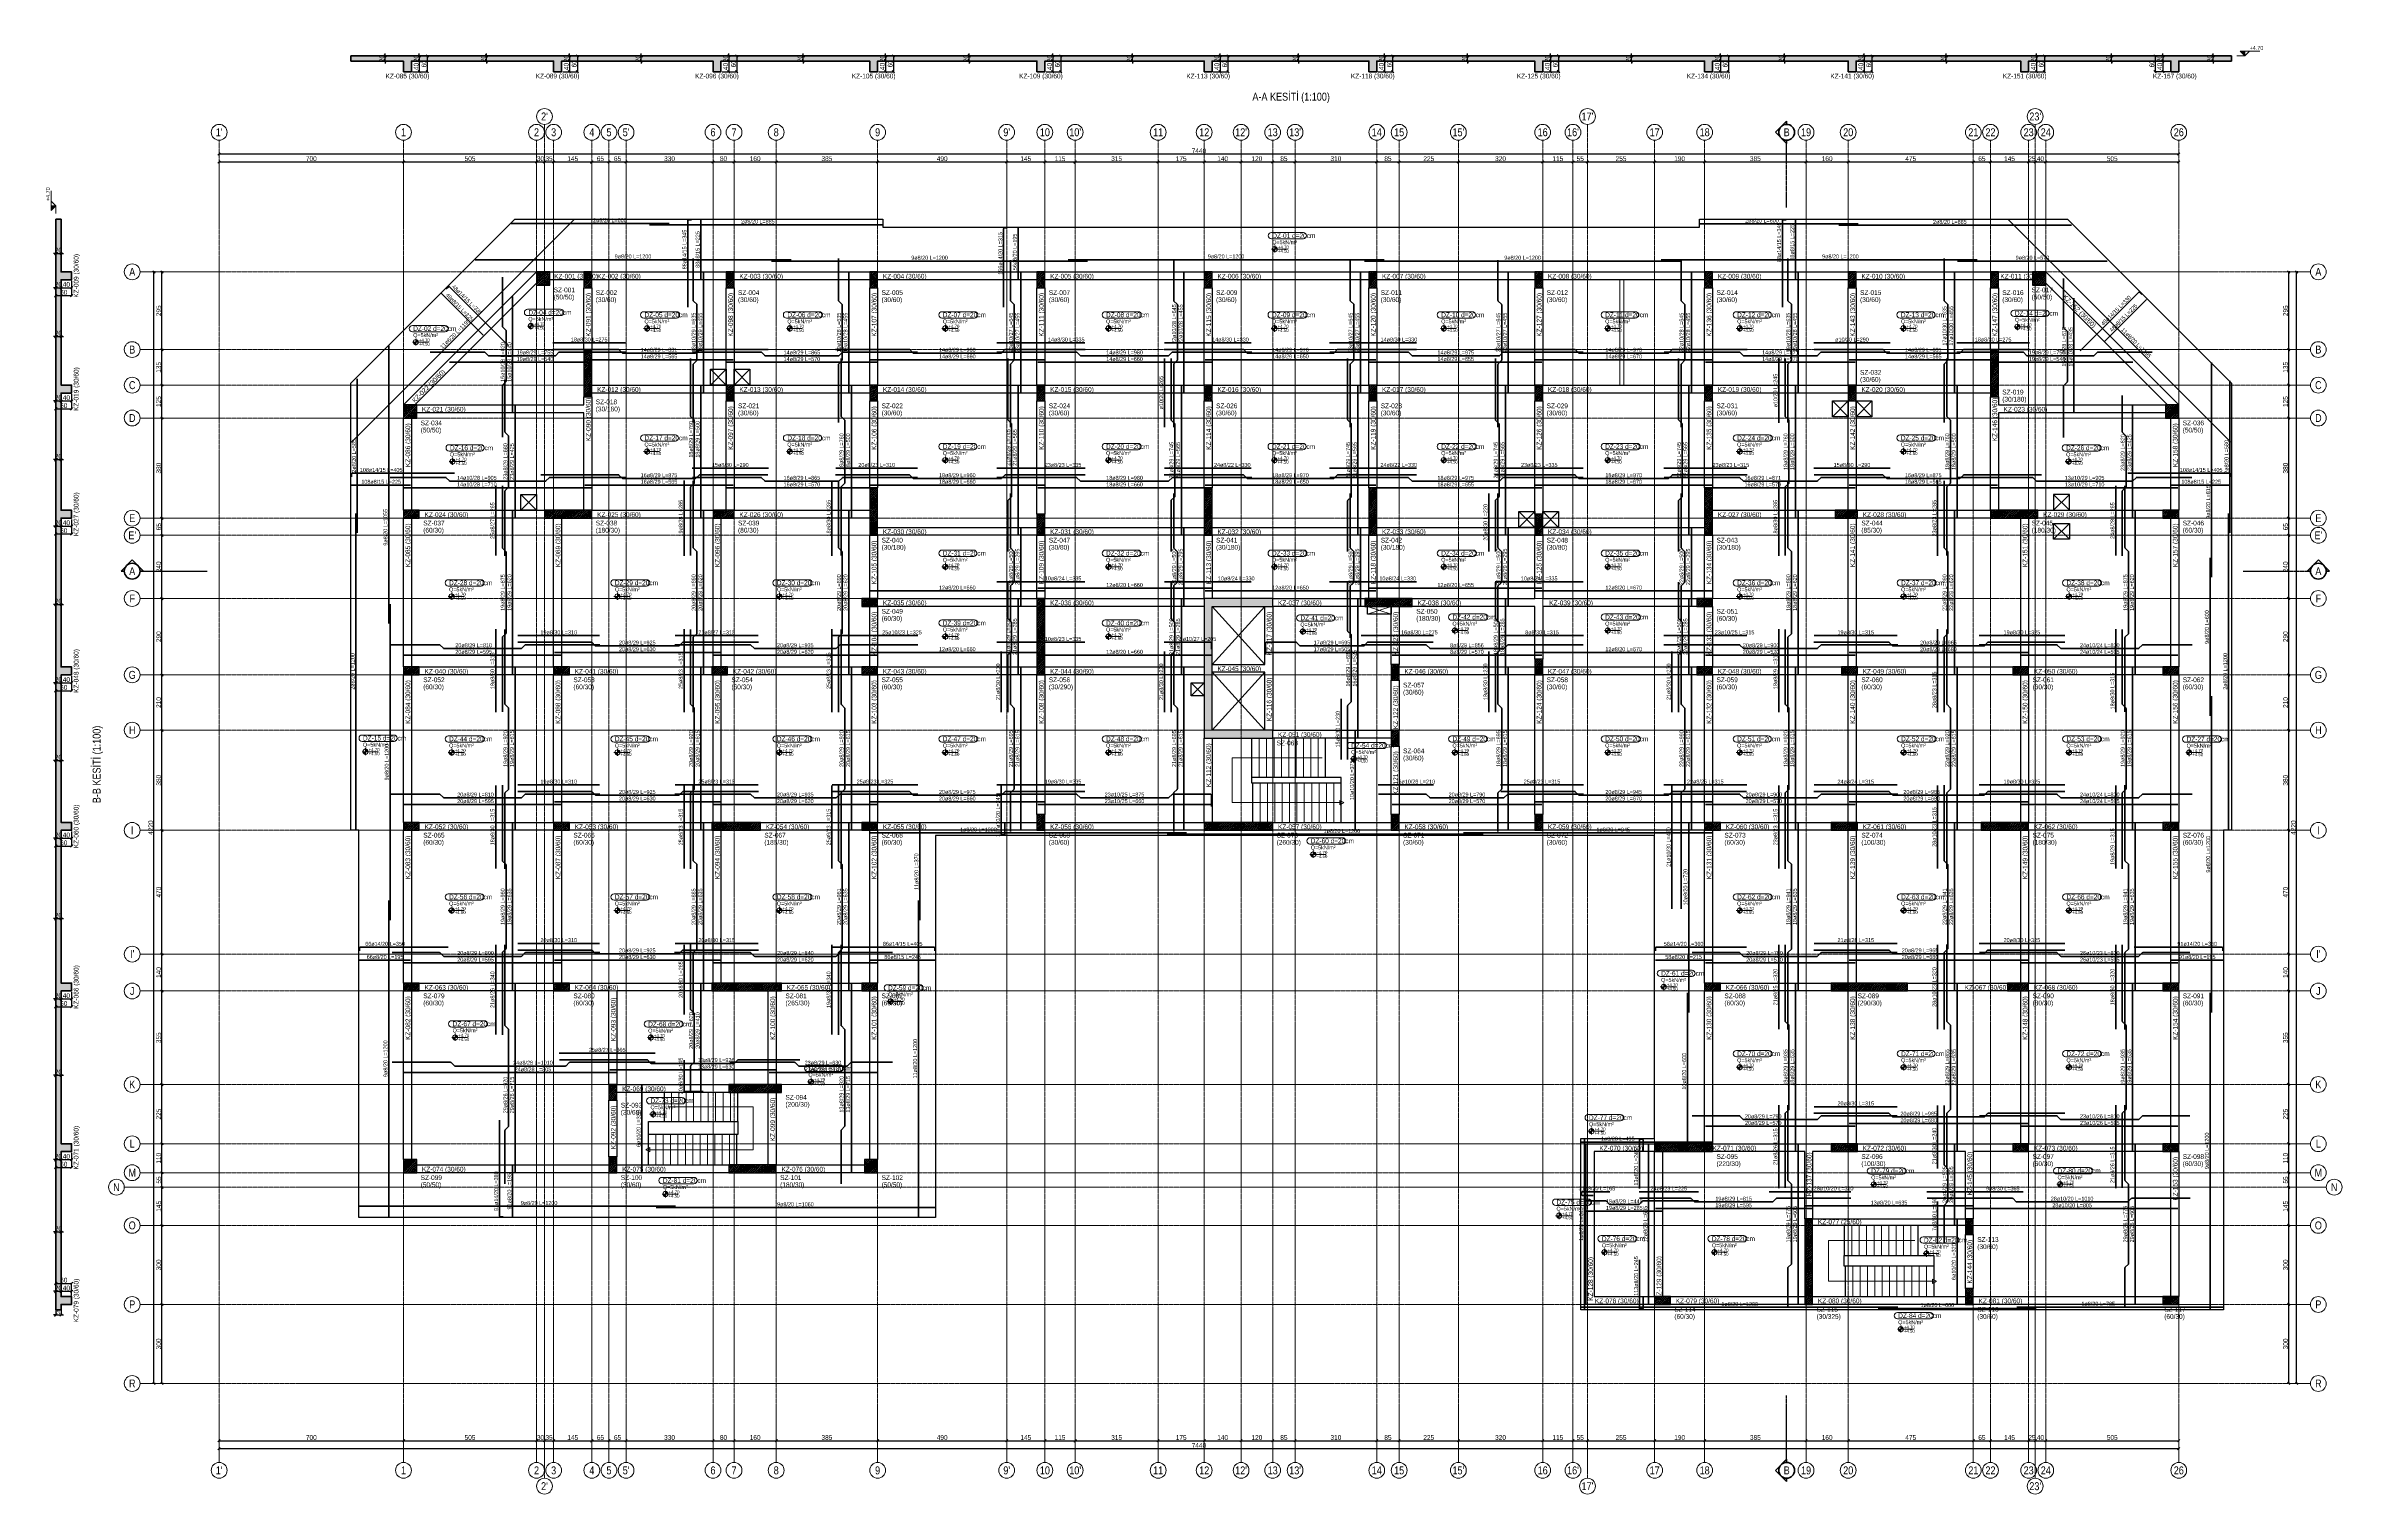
# Model space of a CAD drawing. Header units: millimetres. Extents: x 2356 to 11074, y 522 to 6020.
import ezdxf
from ezdxf.enums import TextEntityAlignment as Align

# ---------------------------------------------------------------- set-up
doc = ezdxf.new("R2010")
doc.units = ezdxf.units.MM
doc.linetypes.add('DASHED', pattern=[0.75, 0.5, -0.25])
for name, color, linetype, lineweight in [('AKS BALONU (BEYKENT)', 7, 'Continuous', 20), ('AKS CIZGISI (BEYKENT)', 252, 'DASHED', 20), ('AKS OLCU (BEYKENT)', 200, 'Continuous', 20), ('AKS YAZISI (BEYKENT)', 3, 'Continuous', 20), ('CIZGI (BEYKENT)', 1, 'Continuous', 20), ('DONATI (BEYKENT)', 4, 'Continuous', 40), ('DONATI YAZISI (BEYKENT)', 3, 'Continuous', 20), ('DOSEME GPR MAVI ALT (BEYKENT)', 5, 'Continuous', 18), ('DOSEME GPR MAVI UST (BEYKENT)', 5, 'Continuous', 18), ('DOSEME ISMI (BEYKENT)', 9, 'Continuous', 20), ('DOSEME PAFTA (BEYKENT)', 3, 'Continuous', 20), ('DOSEME SINIRI (BEYKENT)', 71, 'Continuous', 30), ('KALIP BOSLUK (BEYKENT)', 30, 'Continuous', 25), ('KAT SINIRI (BEYKENT)', 41, 'Continuous', 25), ('KESIT (BEYKENT)', 151, 'Continuous', 25), ('KESIT CIZGISI (BEYKENT)', 3, 'Continuous', 50), ('KESIT ISMI (BEYKENT)', 6, 'Continuous', 20), ('KIRIS (BEYKENT)', 2, 'Continuous', 30), ('KIRIS ISMI (BEYKENT)', 40, 'Continuous', 20), ('KOLON (BEYKENT)', 3, 'Continuous', 30), ('KOLON ISMI (BEYKENT)', 91, 'Continuous', 20), ('KOT CIZGISI (BEYKENT)', 7, 'Continuous', 20), ('KOT YAZI (BEYKENT)', 7, 'Continuous', 20), ('MERDIVEN (BEYKENT)', 5, 'Continuous', 20), ('MERDIVEN YAZI (BEYKENT)', 51, 'Continuous', 20), ('OLCU (BEYKENT)', 14, 'Continuous', 20), ('TARAMA (BEYKENT)', 252, 'Continuous', 20), ('YUK YAZISI (BEYKENT)', 140, 'Continuous', 20)]:
    doc.layers.add(name, color=color, linetype=linetype, lineweight=lineweight)
doc.styles.add('DONATI YAZISI (BEYKENT)', font='')
doc.styles.add('YAZI (BEYKENT)', font='')
doc.styles.get('DONATI YAZISI (BEYKENT)').set_extended_font_data('Bahnschrift Light Condensed')
doc.styles.get('YAZI (BEYKENT)').set_extended_font_data('Bahnschrift Light Condensed')
doc.dimstyles.new('AKS_OLCU_100', dxfattribs={"dimtxt": 18, "dimasz": 4.5, "dimexe": 1.875, "dimexo": 4.5, "dimgap": 3, "dimtad": 1, "dimdec": 0, "dimrnd": 0.5, "dimzin": 12, "dimdsep": 46, "dimtxsty": 'YAZI (BEYKENT)', "dimtsz": 4.5, "dimcen": 0.09, "dimclrt": 7, "dimadec": 0, "dimazin": 0, "dimtfac": 1, "dimtdec": 4, "dimtix": 1, "dimtmove": 0, "dimatfit": 3, "dimfxl": 1, "dimtolj": 1, "dimtzin": 0, "dimarcsym": 0})
doc.dimstyles.new('PLAN_OLCU_100', dxfattribs={"dimtxt": 18, "dimasz": 4.5, "dimexe": 1.875, "dimexo": 4.5, "dimgap": 3, "dimtad": 1, "dimdec": 0, "dimrnd": 0.5, "dimzin": 12, "dimdsep": 46, "dimtxsty": 'YAZI (BEYKENT)', "dimtsz": 4.5, "dimcen": 0.09, "dimclrt": 7, "dimadec": 0, "dimazin": 0, "dimtfac": 1, "dimtdec": 4, "dimtix": 1, "dimtmove": 0, "dimatfit": 3, "dimfxl": 1, "dimtolj": 1, "dimtzin": 0, "dimarcsym": 0})
pattern_1 = [(45, (-86089.6365, -4262.8825), (-4.49012806, 4.49012806), []), (45, (-86085.1463, -4262.8825), (-4.49012806, 4.49012806), [3.175, -1.5875])]

# ---------------------------------------------------------------- blocks, each defined once
blk = doc.blocks.new('*D195')
at = {"layer": 'Defpoints', "color": 0, "transparency": 16777216}
for p in [(3743.5, 5982.3), (3743.5, 5962.3), (3773.5, 5962.3)]:
    blk.add_point(p, dxfattribs=at)
at = {"layer": 'OLCU (BEYKENT)', "color": 0, "lineweight": -2, "transparency": 16777216}
for p, q in [((3748, 5982.3), (3775.4, 5982.3)), ((3748, 5962.3), (3775.4, 5962.3)), ((3778, 5977.8), (3769, 5986.8)), ((3778, 5957.8), (3769, 5966.8)), ((3773.5, 5982.3), (3773.5, 5991.3)), ((3773.5, 5982.3), (3773.5, 5962.3)), ((3773.5, 5962.3), (3773.5, 5953.3))]:
    blk.add_line(p, q, dxfattribs=at)
at = {"layer": 'OLCU (BEYKENT)', "color": 7, "lineweight": 20, "transparency": 16777216, "insert": (3761.4, 5972.3), "char_height": 18, "attachment_point": 5, "rotation": 90, "style": 'YAZI (BEYKENT)'}
blk.add_mtext('\\A1;20', dxfattribs=at)
blk = doc.blocks.new('*D196')
at = {"layer": 'Defpoints', "color": 0, "transparency": 16777216}
for p in [(3743.5, 5962.3), (3743.5, 5922.3), (3773.5, 5922.3)]:
    blk.add_point(p, dxfattribs=at)
at = {"layer": 'OLCU (BEYKENT)', "color": 0, "lineweight": -2, "transparency": 16777216}
for p, q in [((3748, 5962.3), (3775.4, 5962.3)), ((3778, 5957.8), (3769, 5966.8)), ((3773.5, 5962.3), (3773.5, 5922.3)), ((3748, 5922.3), (3775.4, 5922.3)), ((3778, 5917.8), (3769, 5926.8))]:
    blk.add_line(p, q, dxfattribs=at)
at = {"layer": 'OLCU (BEYKENT)', "color": 7, "lineweight": 20, "transparency": 16777216, "insert": (3761.4, 5942.3), "char_height": 18, "attachment_point": 5, "rotation": 90, "style": 'YAZI (BEYKENT)'}
blk.add_mtext('\\A1;40', dxfattribs=at)
blk = doc.blocks.new('*D197')
at = {"layer": 'Defpoints', "color": 0, "transparency": 16777216}
for p in [(3743.5, 5982.3), (3743.5, 5922.3), (3803.5, 5922.3)]:
    blk.add_point(p, dxfattribs=at)
at = {"layer": 'OLCU (BEYKENT)', "color": 0, "lineweight": -2, "transparency": 16777216}
for p, q in [((3748, 5982.3), (3805.4, 5982.3)), ((3808, 5977.8), (3799, 5986.8)), ((3803.5, 5982.3), (3803.5, 5922.3)), ((3748, 5922.3), (3805.4, 5922.3)), ((3808, 5917.8), (3799, 5926.8))]:
    blk.add_line(p, q, dxfattribs=at)
at = {"layer": 'OLCU (BEYKENT)', "color": 7, "lineweight": 20, "transparency": 16777216, "insert": (3791.4, 5952.3), "char_height": 18, "attachment_point": 5, "rotation": 90, "style": 'YAZI (BEYKENT)'}
blk.add_mtext('\\A1;60', dxfattribs=at)
blk = doc.blocks.new('*D198')
at = {"layer": 'Defpoints', "color": 0, "transparency": 16777216}
for p in [(4313.5, 5982.3), (4313.5, 5962.3), (4343.5, 5962.3)]:
    blk.add_point(p, dxfattribs=at)
at = {"layer": 'OLCU (BEYKENT)', "color": 0, "lineweight": -2, "transparency": 16777216}
for p, q in [((4318, 5982.3), (4345.4, 5982.3)), ((4318, 5962.3), (4345.4, 5962.3)), ((4348, 5977.8), (4339, 5986.8)), ((4348, 5957.8), (4339, 5966.8)), ((4343.5, 5982.3), (4343.5, 5991.3)), ((4343.5, 5982.3), (4343.5, 5962.3)), ((4343.5, 5962.3), (4343.5, 5953.3))]:
    blk.add_line(p, q, dxfattribs=at)
at = {"layer": 'OLCU (BEYKENT)', "color": 7, "lineweight": 20, "transparency": 16777216, "insert": (4331.4, 5972.3), "char_height": 18, "attachment_point": 5, "rotation": 90, "style": 'YAZI (BEYKENT)'}
blk.add_mtext('\\A1;20', dxfattribs=at)
blk = doc.blocks.new('*D199')
at = {"layer": 'Defpoints', "color": 0, "transparency": 16777216}
for p in [(4313.5, 5962.3), (4313.5, 5922.3), (4343.5, 5922.3)]:
    blk.add_point(p, dxfattribs=at)
at = {"layer": 'OLCU (BEYKENT)', "color": 0, "lineweight": -2, "transparency": 16777216}
for p, q in [((4318, 5962.3), (4345.4, 5962.3)), ((4348, 5957.8), (4339, 5966.8)), ((4343.5, 5962.3), (4343.5, 5922.3)), ((4318, 5922.3), (4345.4, 5922.3)), ((4348, 5917.8), (4339, 5926.8))]:
    blk.add_line(p, q, dxfattribs=at)
at = {"layer": 'OLCU (BEYKENT)', "color": 7, "lineweight": 20, "transparency": 16777216, "insert": (4331.4, 5942.3), "char_height": 18, "attachment_point": 5, "rotation": 90, "style": 'YAZI (BEYKENT)'}
blk.add_mtext('\\A1;40', dxfattribs=at)
blk = doc.blocks.new('*D200')
at = {"layer": 'Defpoints', "color": 0, "transparency": 16777216}
for p in [(4313.5, 5982.3), (4313.5, 5922.3), (4373.5, 5922.3)]:
    blk.add_point(p, dxfattribs=at)
at = {"layer": 'OLCU (BEYKENT)', "color": 0, "lineweight": -2, "transparency": 16777216}
for p, q in [((4318, 5982.3), (4375.4, 5982.3)), ((4378, 5977.8), (4369, 5986.8)), ((4373.5, 5982.3), (4373.5, 5922.3)), ((4318, 5922.3), (4375.4, 5922.3)), ((4378, 5917.8), (4369, 5926.8))]:
    blk.add_line(p, q, dxfattribs=at)
at = {"layer": 'OLCU (BEYKENT)', "color": 7, "lineweight": 20, "transparency": 16777216, "insert": (4361.4, 5952.3), "char_height": 18, "attachment_point": 5, "rotation": 90, "style": 'YAZI (BEYKENT)'}
blk.add_mtext('\\A1;60', dxfattribs=at)
blk = doc.blocks.new('*D201')
at = {"layer": 'Defpoints', "color": 0, "transparency": 16777216}
for p in [(4918.5, 5982.3), (4918.5, 5962.3), (4948.5, 5962.3)]:
    blk.add_point(p, dxfattribs=at)
at = {"layer": 'OLCU (BEYKENT)', "color": 0, "lineweight": -2, "transparency": 16777216}
for p, q in [((4923, 5982.3), (4950.4, 5982.3)), ((4923, 5962.3), (4950.4, 5962.3)), ((4953, 5977.8), (4944, 5986.8)), ((4953, 5957.8), (4944, 5966.8)), ((4948.5, 5982.3), (4948.5, 5991.3)), ((4948.5, 5982.3), (4948.5, 5962.3)), ((4948.5, 5962.3), (4948.5, 5953.3))]:
    blk.add_line(p, q, dxfattribs=at)
at = {"layer": 'OLCU (BEYKENT)', "color": 7, "lineweight": 20, "transparency": 16777216, "insert": (4936.4, 5972.3), "char_height": 18, "attachment_point": 5, "rotation": 90, "style": 'YAZI (BEYKENT)'}
blk.add_mtext('\\A1;20', dxfattribs=at)
blk = doc.blocks.new('*D202')
at = {"layer": 'Defpoints', "color": 0, "transparency": 16777216}
for p in [(4918.5, 5962.3), (4918.5, 5922.3), (4948.5, 5922.3)]:
    blk.add_point(p, dxfattribs=at)
at = {"layer": 'OLCU (BEYKENT)', "color": 0, "lineweight": -2, "transparency": 16777216}
for p, q in [((4923, 5962.3), (4950.4, 5962.3)), ((4953, 5957.8), (4944, 5966.8)), ((4948.5, 5962.3), (4948.5, 5922.3)), ((4923, 5922.3), (4950.4, 5922.3)), ((4953, 5917.8), (4944, 5926.8))]:
    blk.add_line(p, q, dxfattribs=at)
at = {"layer": 'OLCU (BEYKENT)', "color": 7, "lineweight": 20, "transparency": 16777216, "insert": (4936.4, 5942.3), "char_height": 18, "attachment_point": 5, "rotation": 90, "style": 'YAZI (BEYKENT)'}
blk.add_mtext('\\A1;40', dxfattribs=at)
blk = doc.blocks.new('*D203')
at = {"layer": 'Defpoints', "color": 0, "transparency": 16777216}
for p in [(4918.5, 5982.3), (4918.5, 5922.3), (4978.5, 5922.3)]:
    blk.add_point(p, dxfattribs=at)
at = {"layer": 'OLCU (BEYKENT)', "color": 0, "lineweight": -2, "transparency": 16777216}
for p, q in [((4923, 5982.3), (4980.4, 5982.3)), ((4983, 5977.8), (4974, 5986.8)), ((4978.5, 5982.3), (4978.5, 5922.3)), ((4923, 5922.3), (4980.4, 5922.3)), ((4983, 5917.8), (4974, 5926.8))]:
    blk.add_line(p, q, dxfattribs=at)
at = {"layer": 'OLCU (BEYKENT)', "color": 7, "lineweight": 20, "transparency": 16777216, "insert": (4966.4, 5952.3), "char_height": 18, "attachment_point": 5, "rotation": 90, "style": 'YAZI (BEYKENT)'}
blk.add_mtext('\\A1;60', dxfattribs=at)
blk = doc.blocks.new('*D204')
at = {"layer": 'Defpoints', "color": 0, "transparency": 16777216}
for p in [(5513.5, 5982.3), (5513.5, 5962.3), (5543.5, 5962.3)]:
    blk.add_point(p, dxfattribs=at)
at = {"layer": 'OLCU (BEYKENT)', "color": 0, "lineweight": -2, "transparency": 16777216}
for p, q in [((5518, 5982.3), (5545.4, 5982.3)), ((5518, 5962.3), (5545.4, 5962.3)), ((5548, 5977.8), (5539, 5986.8)), ((5548, 5957.8), (5539, 5966.8)), ((5543.5, 5982.3), (5543.5, 5991.3)), ((5543.5, 5982.3), (5543.5, 5962.3)), ((5543.5, 5962.3), (5543.5, 5953.3))]:
    blk.add_line(p, q, dxfattribs=at)
at = {"layer": 'OLCU (BEYKENT)', "color": 7, "lineweight": 20, "transparency": 16777216, "insert": (5531.4, 5972.3), "char_height": 18, "attachment_point": 5, "rotation": 90, "style": 'YAZI (BEYKENT)'}
blk.add_mtext('\\A1;20', dxfattribs=at)
blk = doc.blocks.new('*D205')
at = {"layer": 'Defpoints', "color": 0, "transparency": 16777216}
for p in [(5513.5, 5962.3), (5513.5, 5922.3), (5543.5, 5922.3)]:
    blk.add_point(p, dxfattribs=at)
at = {"layer": 'OLCU (BEYKENT)', "color": 0, "lineweight": -2, "transparency": 16777216}
for p, q in [((5518, 5962.3), (5545.4, 5962.3)), ((5548, 5957.8), (5539, 5966.8)), ((5543.5, 5962.3), (5543.5, 5922.3)), ((5518, 5922.3), (5545.4, 5922.3)), ((5548, 5917.8), (5539, 5926.8))]:
    blk.add_line(p, q, dxfattribs=at)
at = {"layer": 'OLCU (BEYKENT)', "color": 7, "lineweight": 20, "transparency": 16777216, "insert": (5531.4, 5942.3), "char_height": 18, "attachment_point": 5, "rotation": 90, "style": 'YAZI (BEYKENT)'}
blk.add_mtext('\\A1;40', dxfattribs=at)
blk = doc.blocks.new('*D206')
at = {"layer": 'Defpoints', "color": 0, "transparency": 16777216}
for p in [(5513.5, 5982.3), (5513.5, 5922.3), (5573.5, 5922.3)]:
    blk.add_point(p, dxfattribs=at)
at = {"layer": 'OLCU (BEYKENT)', "color": 0, "lineweight": -2, "transparency": 16777216}
for p, q in [((5518, 5982.3), (5575.4, 5982.3)), ((5578, 5977.8), (5569, 5986.8)), ((5573.5, 5982.3), (5573.5, 5922.3)), ((5518, 5922.3), (5575.4, 5922.3)), ((5578, 5917.8), (5569, 5926.8))]:
    blk.add_line(p, q, dxfattribs=at)
at = {"layer": 'OLCU (BEYKENT)', "color": 7, "lineweight": 20, "transparency": 16777216, "insert": (5561.4, 5952.3), "char_height": 18, "attachment_point": 5, "rotation": 90, "style": 'YAZI (BEYKENT)'}
blk.add_mtext('\\A1;60', dxfattribs=at)
blk = doc.blocks.new('*D207')
at = {"layer": 'Defpoints', "color": 0, "transparency": 16777216}
for p in [(6148.5, 5982.3), (6148.5, 5962.3), (6178.5, 5962.3)]:
    blk.add_point(p, dxfattribs=at)
at = {"layer": 'OLCU (BEYKENT)', "color": 0, "lineweight": -2, "transparency": 16777216}
for p, q in [((6153, 5982.3), (6180.4, 5982.3)), ((6153, 5962.3), (6180.4, 5962.3)), ((6183, 5977.8), (6174, 5986.8)), ((6183, 5957.8), (6174, 5966.8)), ((6178.5, 5982.3), (6178.5, 5991.3)), ((6178.5, 5982.3), (6178.5, 5962.3)), ((6178.5, 5962.3), (6178.5, 5953.3))]:
    blk.add_line(p, q, dxfattribs=at)
at = {"layer": 'OLCU (BEYKENT)', "color": 7, "lineweight": 20, "transparency": 16777216, "insert": (6166.4, 5972.3), "char_height": 18, "attachment_point": 5, "rotation": 90, "style": 'YAZI (BEYKENT)'}
blk.add_mtext('\\A1;20', dxfattribs=at)
blk = doc.blocks.new('*D208')
at = {"layer": 'Defpoints', "color": 0, "transparency": 16777216}
for p in [(6148.5, 5962.3), (6148.5, 5922.3), (6178.5, 5922.3)]:
    blk.add_point(p, dxfattribs=at)
at = {"layer": 'OLCU (BEYKENT)', "color": 0, "lineweight": -2, "transparency": 16777216}
for p, q in [((6153, 5962.3), (6180.4, 5962.3)), ((6183, 5957.8), (6174, 5966.8)), ((6178.5, 5962.3), (6178.5, 5922.3)), ((6153, 5922.3), (6180.4, 5922.3)), ((6183, 5917.8), (6174, 5926.8))]:
    blk.add_line(p, q, dxfattribs=at)
at = {"layer": 'OLCU (BEYKENT)', "color": 7, "lineweight": 20, "transparency": 16777216, "insert": (6166.4, 5942.3), "char_height": 18, "attachment_point": 5, "rotation": 90, "style": 'YAZI (BEYKENT)'}
blk.add_mtext('\\A1;40', dxfattribs=at)
blk = doc.blocks.new('*D209')
at = {"layer": 'Defpoints', "color": 0, "transparency": 16777216}
for p in [(6148.5, 5982.3), (6148.5, 5922.3), (6208.5, 5922.3)]:
    blk.add_point(p, dxfattribs=at)
at = {"layer": 'OLCU (BEYKENT)', "color": 0, "lineweight": -2, "transparency": 16777216}
for p, q in [((6153, 5982.3), (6210.4, 5982.3)), ((6213, 5977.8), (6204, 5986.8)), ((6208.5, 5982.3), (6208.5, 5922.3)), ((6153, 5922.3), (6210.4, 5922.3)), ((6213, 5917.8), (6204, 5926.8))]:
    blk.add_line(p, q, dxfattribs=at)
at = {"layer": 'OLCU (BEYKENT)', "color": 7, "lineweight": 20, "transparency": 16777216, "insert": (6196.4, 5952.3), "char_height": 18, "attachment_point": 5, "rotation": 90, "style": 'YAZI (BEYKENT)'}
blk.add_mtext('\\A1;60', dxfattribs=at)
blk = doc.blocks.new('*D210')
at = {"layer": 'Defpoints', "color": 0, "transparency": 16777216}
for p in [(6783.5, 5982.3), (6783.5, 5962.3), (6813.5, 5962.3)]:
    blk.add_point(p, dxfattribs=at)
at = {"layer": 'OLCU (BEYKENT)', "color": 0, "lineweight": -2, "transparency": 16777216}
for p, q in [((6788, 5982.3), (6815.4, 5982.3)), ((6788, 5962.3), (6815.4, 5962.3)), ((6818, 5977.8), (6809, 5986.8)), ((6818, 5957.8), (6809, 5966.8)), ((6813.5, 5982.3), (6813.5, 5991.3)), ((6813.5, 5982.3), (6813.5, 5962.3)), ((6813.5, 5962.3), (6813.5, 5953.3))]:
    blk.add_line(p, q, dxfattribs=at)
at = {"layer": 'OLCU (BEYKENT)', "color": 7, "lineweight": 20, "transparency": 16777216, "insert": (6801.4, 5972.3), "char_height": 18, "attachment_point": 5, "rotation": 90, "style": 'YAZI (BEYKENT)'}
blk.add_mtext('\\A1;20', dxfattribs=at)
blk = doc.blocks.new('*D211')
at = {"layer": 'Defpoints', "color": 0, "transparency": 16777216}
for p in [(6783.5, 5962.3), (6783.5, 5922.3), (6813.5, 5922.3)]:
    blk.add_point(p, dxfattribs=at)
at = {"layer": 'OLCU (BEYKENT)', "color": 0, "lineweight": -2, "transparency": 16777216}
for p, q in [((6788, 5962.3), (6815.4, 5962.3)), ((6818, 5957.8), (6809, 5966.8)), ((6813.5, 5962.3), (6813.5, 5922.3)), ((6788, 5922.3), (6815.4, 5922.3)), ((6818, 5917.8), (6809, 5926.8))]:
    blk.add_line(p, q, dxfattribs=at)
at = {"layer": 'OLCU (BEYKENT)', "color": 7, "lineweight": 20, "transparency": 16777216, "insert": (6801.4, 5942.3), "char_height": 18, "attachment_point": 5, "rotation": 90, "style": 'YAZI (BEYKENT)'}
blk.add_mtext('\\A1;40', dxfattribs=at)
blk = doc.blocks.new('*D212')
at = {"layer": 'Defpoints', "color": 0, "transparency": 16777216}
for p in [(6783.5, 5982.3), (6783.5, 5922.3), (6843.5, 5922.3)]:
    blk.add_point(p, dxfattribs=at)
at = {"layer": 'OLCU (BEYKENT)', "color": 0, "lineweight": -2, "transparency": 16777216}
for p, q in [((6788, 5982.3), (6845.4, 5982.3)), ((6848, 5977.8), (6839, 5986.8)), ((6843.5, 5982.3), (6843.5, 5922.3)), ((6788, 5922.3), (6845.4, 5922.3)), ((6848, 5917.8), (6839, 5926.8))]:
    blk.add_line(p, q, dxfattribs=at)
at = {"layer": 'OLCU (BEYKENT)', "color": 7, "lineweight": 20, "transparency": 16777216, "insert": (6831.4, 5952.3), "char_height": 18, "attachment_point": 5, "rotation": 90, "style": 'YAZI (BEYKENT)'}
blk.add_mtext('\\A1;60', dxfattribs=at)
blk = doc.blocks.new('*D213')
at = {"layer": 'Defpoints', "color": 0, "transparency": 16777216}
for p in [(7408.5, 5982.3), (7408.5, 5962.3), (7438.5, 5962.3)]:
    blk.add_point(p, dxfattribs=at)
at = {"layer": 'OLCU (BEYKENT)', "color": 0, "lineweight": -2, "transparency": 16777216}
for p, q in [((7413, 5982.3), (7440.4, 5982.3)), ((7413, 5962.3), (7440.4, 5962.3)), ((7443, 5977.8), (7434, 5986.8)), ((7443, 5957.8), (7434, 5966.8)), ((7438.5, 5982.3), (7438.5, 5991.3)), ((7438.5, 5982.3), (7438.5, 5962.3)), ((7438.5, 5962.3), (7438.5, 5953.3))]:
    blk.add_line(p, q, dxfattribs=at)
at = {"layer": 'OLCU (BEYKENT)', "color": 7, "lineweight": 20, "transparency": 16777216, "insert": (7426.4, 5972.3), "char_height": 18, "attachment_point": 5, "rotation": 90, "style": 'YAZI (BEYKENT)'}
blk.add_mtext('\\A1;20', dxfattribs=at)
blk = doc.blocks.new('*D214')
at = {"layer": 'Defpoints', "color": 0, "transparency": 16777216}
for p in [(7408.5, 5962.3), (7408.5, 5922.3), (7438.5, 5922.3)]:
    blk.add_point(p, dxfattribs=at)
at = {"layer": 'OLCU (BEYKENT)', "color": 0, "lineweight": -2, "transparency": 16777216}
for p, q in [((7413, 5962.3), (7440.4, 5962.3)), ((7443, 5957.8), (7434, 5966.8)), ((7438.5, 5962.3), (7438.5, 5922.3)), ((7413, 5922.3), (7440.4, 5922.3)), ((7443, 5917.8), (7434, 5926.8))]:
    blk.add_line(p, q, dxfattribs=at)
at = {"layer": 'OLCU (BEYKENT)', "color": 7, "lineweight": 20, "transparency": 16777216, "insert": (7426.4, 5942.3), "char_height": 18, "attachment_point": 5, "rotation": 90, "style": 'YAZI (BEYKENT)'}
blk.add_mtext('\\A1;40', dxfattribs=at)
blk = doc.blocks.new('*D215')
at = {"layer": 'Defpoints', "color": 0, "transparency": 16777216}
for p in [(7408.5, 5982.3), (7408.5, 5922.3), (7468.5, 5922.3)]:
    blk.add_point(p, dxfattribs=at)
at = {"layer": 'OLCU (BEYKENT)', "color": 0, "lineweight": -2, "transparency": 16777216}
for p, q in [((7413, 5982.3), (7470.4, 5982.3)), ((7473, 5977.8), (7464, 5986.8)), ((7468.5, 5982.3), (7468.5, 5922.3)), ((7413, 5922.3), (7470.4, 5922.3)), ((7473, 5917.8), (7464, 5926.8))]:
    blk.add_line(p, q, dxfattribs=at)
at = {"layer": 'OLCU (BEYKENT)', "color": 7, "lineweight": 20, "transparency": 16777216, "insert": (7456.4, 5952.3), "char_height": 18, "attachment_point": 5, "rotation": 90, "style": 'YAZI (BEYKENT)'}
blk.add_mtext('\\A1;60', dxfattribs=at)
blk = doc.blocks.new('*D216')
at = {"layer": 'Defpoints', "color": 0, "transparency": 16777216}
for p in [(8038.5, 5982.3), (8038.5, 5962.3), (8068.5, 5962.3)]:
    blk.add_point(p, dxfattribs=at)
at = {"layer": 'OLCU (BEYKENT)', "color": 0, "lineweight": -2, "transparency": 16777216}
for p, q in [((8043, 5982.3), (8070.4, 5982.3)), ((8043, 5962.3), (8070.4, 5962.3)), ((8073, 5977.8), (8064, 5986.8)), ((8073, 5957.8), (8064, 5966.8)), ((8068.5, 5982.3), (8068.5, 5991.3)), ((8068.5, 5982.3), (8068.5, 5962.3)), ((8068.5, 5962.3), (8068.5, 5953.3))]:
    blk.add_line(p, q, dxfattribs=at)
at = {"layer": 'OLCU (BEYKENT)', "color": 7, "lineweight": 20, "transparency": 16777216, "insert": (8056.4, 5972.3), "char_height": 18, "attachment_point": 5, "rotation": 90, "style": 'YAZI (BEYKENT)'}
blk.add_mtext('\\A1;20', dxfattribs=at)
blk = doc.blocks.new('*D217')
at = {"layer": 'Defpoints', "color": 0, "transparency": 16777216}
for p in [(8038.5, 5962.3), (8038.5, 5922.3), (8068.5, 5922.3)]:
    blk.add_point(p, dxfattribs=at)
at = {"layer": 'OLCU (BEYKENT)', "color": 0, "lineweight": -2, "transparency": 16777216}
for p, q in [((8043, 5962.3), (8070.4, 5962.3)), ((8073, 5957.8), (8064, 5966.8)), ((8068.5, 5962.3), (8068.5, 5922.3)), ((8043, 5922.3), (8070.4, 5922.3)), ((8073, 5917.8), (8064, 5926.8))]:
    blk.add_line(p, q, dxfattribs=at)
at = {"layer": 'OLCU (BEYKENT)', "color": 7, "lineweight": 20, "transparency": 16777216, "insert": (8056.4, 5942.3), "char_height": 18, "attachment_point": 5, "rotation": 90, "style": 'YAZI (BEYKENT)'}
blk.add_mtext('\\A1;40', dxfattribs=at)
blk = doc.blocks.new('*D218')
at = {"layer": 'Defpoints', "color": 0, "transparency": 16777216}
for p in [(8038.5, 5982.3), (8038.5, 5922.3), (8098.5, 5922.3)]:
    blk.add_point(p, dxfattribs=at)
at = {"layer": 'OLCU (BEYKENT)', "color": 0, "lineweight": -2, "transparency": 16777216}
for p, q in [((8043, 5982.3), (8100.4, 5982.3)), ((8103, 5977.8), (8094, 5986.8)), ((8098.5, 5982.3), (8098.5, 5922.3)), ((8043, 5922.3), (8100.4, 5922.3)), ((8103, 5917.8), (8094, 5926.8))]:
    blk.add_line(p, q, dxfattribs=at)
at = {"layer": 'OLCU (BEYKENT)', "color": 7, "lineweight": 20, "transparency": 16777216, "insert": (8086.4, 5952.3), "char_height": 18, "attachment_point": 5, "rotation": 90, "style": 'YAZI (BEYKENT)'}
blk.add_mtext('\\A1;60', dxfattribs=at)
blk = doc.blocks.new('*D219')
at = {"layer": 'Defpoints', "color": 0, "transparency": 16777216}
for p in [(8683.5, 5982.3), (8683.5, 5962.3), (8713.5, 5962.3)]:
    blk.add_point(p, dxfattribs=at)
at = {"layer": 'OLCU (BEYKENT)', "color": 0, "lineweight": -2, "transparency": 16777216}
for p, q in [((8688, 5982.3), (8715.4, 5982.3)), ((8688, 5962.3), (8715.4, 5962.3)), ((8718, 5977.8), (8709, 5986.8)), ((8718, 5957.8), (8709, 5966.8)), ((8713.5, 5982.3), (8713.5, 5991.3)), ((8713.5, 5982.3), (8713.5, 5962.3)), ((8713.5, 5962.3), (8713.5, 5953.3))]:
    blk.add_line(p, q, dxfattribs=at)
at = {"layer": 'OLCU (BEYKENT)', "color": 7, "lineweight": 20, "transparency": 16777216, "insert": (8701.4, 5972.3), "char_height": 18, "attachment_point": 5, "rotation": 90, "style": 'YAZI (BEYKENT)'}
blk.add_mtext('\\A1;20', dxfattribs=at)
blk = doc.blocks.new('*D220')
at = {"layer": 'Defpoints', "color": 0, "transparency": 16777216}
for p in [(8683.5, 5962.3), (8683.5, 5922.3), (8713.5, 5922.3)]:
    blk.add_point(p, dxfattribs=at)
at = {"layer": 'OLCU (BEYKENT)', "color": 0, "lineweight": -2, "transparency": 16777216}
for p, q in [((8688, 5962.3), (8715.4, 5962.3)), ((8718, 5957.8), (8709, 5966.8)), ((8713.5, 5962.3), (8713.5, 5922.3)), ((8688, 5922.3), (8715.4, 5922.3)), ((8718, 5917.8), (8709, 5926.8))]:
    blk.add_line(p, q, dxfattribs=at)
at = {"layer": 'OLCU (BEYKENT)', "color": 7, "lineweight": 20, "transparency": 16777216, "insert": (8701.4, 5942.3), "char_height": 18, "attachment_point": 5, "rotation": 90, "style": 'YAZI (BEYKENT)'}
blk.add_mtext('\\A1;40', dxfattribs=at)
blk = doc.blocks.new('*D221')
at = {"layer": 'Defpoints', "color": 0, "transparency": 16777216}
for p in [(8683.5, 5982.3), (8683.5, 5922.3), (8743.5, 5922.3)]:
    blk.add_point(p, dxfattribs=at)
at = {"layer": 'OLCU (BEYKENT)', "color": 0, "lineweight": -2, "transparency": 16777216}
for p, q in [((8688, 5982.3), (8745.4, 5982.3)), ((8748, 5977.8), (8739, 5986.8)), ((8743.5, 5982.3), (8743.5, 5922.3)), ((8688, 5922.3), (8745.4, 5922.3)), ((8748, 5917.8), (8739, 5926.8))]:
    blk.add_line(p, q, dxfattribs=at)
at = {"layer": 'OLCU (BEYKENT)', "color": 7, "lineweight": 20, "transparency": 16777216, "insert": (8731.4, 5952.3), "char_height": 18, "attachment_point": 5, "rotation": 90, "style": 'YAZI (BEYKENT)'}
blk.add_mtext('\\A1;60', dxfattribs=at)
blk = doc.blocks.new('*D222')
at = {"layer": 'Defpoints', "color": 0, "transparency": 16777216}
for p in [(9228.5, 5982.3), (9228.5, 5962.3), (9258.5, 5962.3)]:
    blk.add_point(p, dxfattribs=at)
at = {"layer": 'OLCU (BEYKENT)', "color": 0, "lineweight": -2, "transparency": 16777216}
for p, q in [((9233, 5982.3), (9260.4, 5982.3)), ((9233, 5962.3), (9260.4, 5962.3)), ((9263, 5977.8), (9254, 5986.8)), ((9263, 5957.8), (9254, 5966.8)), ((9258.5, 5982.3), (9258.5, 5991.3)), ((9258.5, 5982.3), (9258.5, 5962.3)), ((9258.5, 5962.3), (9258.5, 5953.3))]:
    blk.add_line(p, q, dxfattribs=at)
at = {"layer": 'OLCU (BEYKENT)', "color": 7, "lineweight": 20, "transparency": 16777216, "insert": (9246.4, 5972.3), "char_height": 18, "attachment_point": 5, "rotation": 90, "style": 'YAZI (BEYKENT)'}
blk.add_mtext('\\A1;20', dxfattribs=at)
blk = doc.blocks.new('*D223')
at = {"layer": 'Defpoints', "color": 0, "transparency": 16777216}
for p in [(9228.5, 5962.3), (9228.5, 5922.3), (9258.5, 5922.3)]:
    blk.add_point(p, dxfattribs=at)
at = {"layer": 'OLCU (BEYKENT)', "color": 0, "lineweight": -2, "transparency": 16777216}
for p, q in [((9233, 5962.3), (9260.4, 5962.3)), ((9263, 5957.8), (9254, 5966.8)), ((9258.5, 5962.3), (9258.5, 5922.3)), ((9233, 5922.3), (9260.4, 5922.3)), ((9263, 5917.8), (9254, 5926.8))]:
    blk.add_line(p, q, dxfattribs=at)
at = {"layer": 'OLCU (BEYKENT)', "color": 7, "lineweight": 20, "transparency": 16777216, "insert": (9246.4, 5942.3), "char_height": 18, "attachment_point": 5, "rotation": 90, "style": 'YAZI (BEYKENT)'}
blk.add_mtext('\\A1;40', dxfattribs=at)
blk = doc.blocks.new('*D224')
at = {"layer": 'Defpoints', "color": 0, "transparency": 16777216}
for p in [(9228.5, 5982.3), (9228.5, 5922.3), (9288.5, 5922.3)]:
    blk.add_point(p, dxfattribs=at)
at = {"layer": 'OLCU (BEYKENT)', "color": 0, "lineweight": -2, "transparency": 16777216}
for p, q in [((9233, 5982.3), (9290.4, 5982.3)), ((9293, 5977.8), (9284, 5986.8)), ((9288.5, 5982.3), (9288.5, 5922.3)), ((9233, 5922.3), (9290.4, 5922.3)), ((9293, 5917.8), (9284, 5926.8))]:
    blk.add_line(p, q, dxfattribs=at)
at = {"layer": 'OLCU (BEYKENT)', "color": 7, "lineweight": 20, "transparency": 16777216, "insert": (9276.4, 5952.3), "char_height": 18, "attachment_point": 5, "rotation": 90, "style": 'YAZI (BEYKENT)'}
blk.add_mtext('\\A1;60', dxfattribs=at)
blk = doc.blocks.new('*D225')
at = {"layer": 'Defpoints', "color": 0, "transparency": 16777216}
for p in [(9883.5, 5982.3), (9883.5, 5962.3), (9913.5, 5962.3)]:
    blk.add_point(p, dxfattribs=at)
at = {"layer": 'OLCU (BEYKENT)', "color": 0, "lineweight": -2, "transparency": 16777216}
for p, q in [((9888, 5982.3), (9915.4, 5982.3)), ((9888, 5962.3), (9915.4, 5962.3)), ((9918, 5977.8), (9909, 5986.8)), ((9918, 5957.8), (9909, 5966.8)), ((9913.5, 5982.3), (9913.5, 5991.3)), ((9913.5, 5982.3), (9913.5, 5962.3)), ((9913.5, 5962.3), (9913.5, 5953.3))]:
    blk.add_line(p, q, dxfattribs=at)
at = {"layer": 'OLCU (BEYKENT)', "color": 7, "lineweight": 20, "transparency": 16777216, "insert": (9901.4, 5972.3), "char_height": 18, "attachment_point": 5, "rotation": 90, "style": 'YAZI (BEYKENT)'}
blk.add_mtext('\\A1;20', dxfattribs=at)
blk = doc.blocks.new('*D226')
at = {"layer": 'Defpoints', "color": 0, "transparency": 16777216}
for p in [(9883.5, 5962.3), (9883.5, 5922.3), (9913.5, 5922.3)]:
    blk.add_point(p, dxfattribs=at)
at = {"layer": 'OLCU (BEYKENT)', "color": 0, "lineweight": -2, "transparency": 16777216}
for p, q in [((9888, 5962.3), (9915.4, 5962.3)), ((9918, 5957.8), (9909, 5966.8)), ((9913.5, 5962.3), (9913.5, 5922.3)), ((9888, 5922.3), (9915.4, 5922.3)), ((9918, 5917.8), (9909, 5926.8))]:
    blk.add_line(p, q, dxfattribs=at)
at = {"layer": 'OLCU (BEYKENT)', "color": 7, "lineweight": 20, "transparency": 16777216, "insert": (9901.4, 5942.3), "char_height": 18, "attachment_point": 5, "rotation": 90, "style": 'YAZI (BEYKENT)'}
blk.add_mtext('\\A1;40', dxfattribs=at)
blk = doc.blocks.new('*D227')
at = {"layer": 'Defpoints', "color": 0, "transparency": 16777216}
for p in [(9883.5, 5982.3), (9883.5, 5922.3), (9943.5, 5922.3)]:
    blk.add_point(p, dxfattribs=at)
at = {"layer": 'OLCU (BEYKENT)', "color": 0, "lineweight": -2, "transparency": 16777216}
for p, q in [((9888, 5982.3), (9945.4, 5982.3)), ((9948, 5977.8), (9939, 5986.8)), ((9943.5, 5982.3), (9943.5, 5922.3)), ((9888, 5922.3), (9945.4, 5922.3)), ((9948, 5917.8), (9939, 5926.8))]:
    blk.add_line(p, q, dxfattribs=at)
at = {"layer": 'OLCU (BEYKENT)', "color": 7, "lineweight": 20, "transparency": 16777216, "insert": (9931.4, 5952.3), "char_height": 18, "attachment_point": 5, "rotation": 90, "style": 'YAZI (BEYKENT)'}
blk.add_mtext('\\A1;60', dxfattribs=at)
blk = doc.blocks.new('*D228')
at = {"layer": 'Defpoints', "color": 0, "transparency": 16777216}
for p in [(10393.5, 5962.3), (10423.5, 5982.3), (10423.5, 5962.3)]:
    blk.add_point(p, dxfattribs=at)
at = {"layer": 'OLCU (BEYKENT)', "color": 0, "lineweight": -2, "transparency": 16777216}
for p, q in [((10398, 5977.8), (10389, 5986.8)), ((10398, 5957.8), (10389, 5966.8)), ((10419, 5982.3), (10391.7, 5982.3)), ((10419, 5962.3), (10391.7, 5962.3)), ((10393.5, 5982.3), (10393.5, 5991.3)), ((10393.5, 5982.3), (10393.5, 5962.3)), ((10393.5, 5962.3), (10393.5, 5953.3))]:
    blk.add_line(p, q, dxfattribs=at)
at = {"layer": 'OLCU (BEYKENT)', "color": 7, "lineweight": 20, "transparency": 16777216, "insert": (10381.4, 5972.3), "char_height": 18, "attachment_point": 5, "rotation": 90, "style": 'YAZI (BEYKENT)'}
blk.add_mtext('\\A1;20', dxfattribs=at)
blk = doc.blocks.new('*D229')
at = {"layer": 'Defpoints', "color": 0, "transparency": 16777216}
for p in [(10423.5, 5962.3), (10393.5, 5922.3), (10423.5, 5922.3)]:
    blk.add_point(p, dxfattribs=at)
at = {"layer": 'OLCU (BEYKENT)', "color": 0, "lineweight": -2, "transparency": 16777216}
for p, q in [((10398, 5957.8), (10389, 5966.8)), ((10419, 5962.3), (10391.7, 5962.3)), ((10393.5, 5962.3), (10393.5, 5922.3)), ((10398, 5917.8), (10389, 5926.8)), ((10419, 5922.3), (10391.7, 5922.3))]:
    blk.add_line(p, q, dxfattribs=at)
at = {"layer": 'OLCU (BEYKENT)', "color": 7, "lineweight": 20, "transparency": 16777216, "insert": (10381.4, 5942.3), "char_height": 18, "attachment_point": 5, "rotation": 90, "style": 'YAZI (BEYKENT)'}
blk.add_mtext('\\A1;40', dxfattribs=at)
blk = doc.blocks.new('*D230')
at = {"layer": 'Defpoints', "color": 0, "transparency": 16777216}
for p in [(10423.5, 5982.3), (10363.5, 5922.3), (10423.5, 5922.3)]:
    blk.add_point(p, dxfattribs=at)
at = {"layer": 'OLCU (BEYKENT)', "color": 0, "lineweight": -2, "transparency": 16777216}
for p, q in [((10368, 5977.8), (10359, 5986.8)), ((10419, 5982.3), (10361.7, 5982.3)), ((10363.5, 5982.3), (10363.5, 5922.3)), ((10368, 5917.8), (10359, 5926.8)), ((10419, 5922.3), (10361.7, 5922.3))]:
    blk.add_line(p, q, dxfattribs=at)
at = {"layer": 'OLCU (BEYKENT)', "color": 7, "lineweight": 20, "transparency": 16777216, "insert": (10351.4, 5952.3), "char_height": 18, "attachment_point": 5, "rotation": 90, "style": 'YAZI (BEYKENT)'}
blk.add_mtext('\\A1;60', dxfattribs=at)
blk = doc.blocks.new('*D231')
at = {"layer": 'Defpoints', "color": 0, "transparency": 16777216}
for p in [(3613.5, 5982.3), (3613.5, 5962.3), (3643.5, 5982.3)]:
    blk.add_point(p, dxfattribs=at)
at = {"layer": 'OLCU (BEYKENT)', "color": 0, "lineweight": -2, "transparency": 16777216}
for p, q in [((3618, 5982.3), (3645.4, 5982.3)), ((3618, 5962.3), (3645.4, 5962.3)), ((3648, 5977.8), (3639, 5986.8)), ((3648, 5957.8), (3639, 5966.8)), ((3643.5, 5982.3), (3643.5, 5991.3)), ((3643.5, 5962.3), (3643.5, 5982.3)), ((3643.5, 5962.3), (3643.5, 5953.3))]:
    blk.add_line(p, q, dxfattribs=at)
at = {"layer": 'OLCU (BEYKENT)', "color": 7, "lineweight": 20, "transparency": 16777216, "insert": (3631.4, 5972.3), "char_height": 18, "attachment_point": 5, "rotation": 90, "style": 'YAZI (BEYKENT)'}
blk.add_mtext('\\A1;20', dxfattribs=at)
blk = doc.blocks.new('*D232')
at = {"layer": 'Defpoints', "color": 0, "transparency": 16777216}
for p in [(3998.5, 5982.3), (3998.5, 5962.3), (4028.5, 5982.3)]:
    blk.add_point(p, dxfattribs=at)
at = {"layer": 'OLCU (BEYKENT)', "color": 0, "lineweight": -2, "transparency": 16777216}
for p, q in [((4003, 5982.3), (4030.4, 5982.3)), ((4003, 5962.3), (4030.4, 5962.3)), ((4033, 5977.8), (4024, 5986.8)), ((4033, 5957.8), (4024, 5966.8)), ((4028.5, 5982.3), (4028.5, 5991.3)), ((4028.5, 5962.3), (4028.5, 5982.3)), ((4028.5, 5962.3), (4028.5, 5953.3))]:
    blk.add_line(p, q, dxfattribs=at)
at = {"layer": 'OLCU (BEYKENT)', "color": 7, "lineweight": 20, "transparency": 16777216, "insert": (4016.4, 5972.3), "char_height": 18, "attachment_point": 5, "rotation": 90, "style": 'YAZI (BEYKENT)'}
blk.add_mtext('\\A1;20', dxfattribs=at)
blk = doc.blocks.new('*D233')
at = {"layer": 'Defpoints', "color": 0, "transparency": 16777216}
for p in [(4586, 5982.3), (4586, 5962.3), (4616, 5982.3)]:
    blk.add_point(p, dxfattribs=at)
at = {"layer": 'OLCU (BEYKENT)', "color": 0, "lineweight": -2, "transparency": 16777216}
for p, q in [((4590.5, 5982.3), (4617.9, 5982.3)), ((4590.5, 5962.3), (4617.9, 5962.3)), ((4620.5, 5977.8), (4611.5, 5986.8)), ((4620.5, 5957.8), (4611.5, 5966.8)), ((4616, 5982.3), (4616, 5991.3)), ((4616, 5962.3), (4616, 5982.3)), ((4616, 5962.3), (4616, 5953.3))]:
    blk.add_line(p, q, dxfattribs=at)
at = {"layer": 'OLCU (BEYKENT)', "color": 7, "lineweight": 20, "transparency": 16777216, "insert": (4603.9, 5972.3), "char_height": 18, "attachment_point": 5, "rotation": 90, "style": 'YAZI (BEYKENT)'}
blk.add_mtext('\\A1;20', dxfattribs=at)
blk = doc.blocks.new('*D234')
at = {"layer": 'Defpoints', "color": 0, "transparency": 16777216}
for p in [(5201, 5982.3), (5201, 5962.3), (5231, 5982.3)]:
    blk.add_point(p, dxfattribs=at)
at = {"layer": 'OLCU (BEYKENT)', "color": 0, "lineweight": -2, "transparency": 16777216}
for p, q in [((5205.5, 5982.3), (5232.9, 5982.3)), ((5205.5, 5962.3), (5232.9, 5962.3)), ((5235.5, 5977.8), (5226.5, 5986.8)), ((5235.5, 5957.8), (5226.5, 5966.8)), ((5231, 5982.3), (5231, 5991.3)), ((5231, 5962.3), (5231, 5982.3)), ((5231, 5962.3), (5231, 5953.3))]:
    blk.add_line(p, q, dxfattribs=at)
at = {"layer": 'OLCU (BEYKENT)', "color": 7, "lineweight": 20, "transparency": 16777216, "insert": (5218.9, 5972.3), "char_height": 18, "attachment_point": 5, "rotation": 90, "style": 'YAZI (BEYKENT)'}
blk.add_mtext('\\A1;20', dxfattribs=at)
blk = doc.blocks.new('*D235')
at = {"layer": 'Defpoints', "color": 0, "transparency": 16777216}
for p in [(5831, 5982.3), (5831, 5962.3), (5861, 5982.3)]:
    blk.add_point(p, dxfattribs=at)
at = {"layer": 'OLCU (BEYKENT)', "color": 0, "lineweight": -2, "transparency": 16777216}
for p, q in [((5835.5, 5982.3), (5862.9, 5982.3)), ((5835.5, 5962.3), (5862.9, 5962.3)), ((5865.5, 5977.8), (5856.5, 5986.8)), ((5865.5, 5957.8), (5856.5, 5966.8)), ((5861, 5982.3), (5861, 5991.3)), ((5861, 5962.3), (5861, 5982.3)), ((5861, 5962.3), (5861, 5953.3))]:
    blk.add_line(p, q, dxfattribs=at)
at = {"layer": 'OLCU (BEYKENT)', "color": 7, "lineweight": 20, "transparency": 16777216, "insert": (5848.9, 5972.3), "char_height": 18, "attachment_point": 5, "rotation": 90, "style": 'YAZI (BEYKENT)'}
blk.add_mtext('\\A1;20', dxfattribs=at)
blk = doc.blocks.new('*D236')
at = {"layer": 'Defpoints', "color": 0, "transparency": 16777216}
for p in [(6451, 5982.3), (6451, 5962.3), (6481, 5982.3)]:
    blk.add_point(p, dxfattribs=at)
at = {"layer": 'OLCU (BEYKENT)', "color": 0, "lineweight": -2, "transparency": 16777216}
for p, q in [((6455.5, 5982.3), (6482.9, 5982.3)), ((6455.5, 5962.3), (6482.9, 5962.3)), ((6485.5, 5977.8), (6476.5, 5986.8)), ((6485.5, 5957.8), (6476.5, 5966.8)), ((6481, 5982.3), (6481, 5991.3)), ((6481, 5962.3), (6481, 5982.3)), ((6481, 5962.3), (6481, 5953.3))]:
    blk.add_line(p, q, dxfattribs=at)
at = {"layer": 'OLCU (BEYKENT)', "color": 7, "lineweight": 20, "transparency": 16777216, "insert": (6468.9, 5972.3), "char_height": 18, "attachment_point": 5, "rotation": 90, "style": 'YAZI (BEYKENT)'}
blk.add_mtext('\\A1;20', dxfattribs=at)
blk = doc.blocks.new('*D237')
at = {"layer": 'Defpoints', "color": 0, "transparency": 16777216}
for p in [(7081, 5982.3), (7081, 5962.3), (7111, 5982.3)]:
    blk.add_point(p, dxfattribs=at)
at = {"layer": 'OLCU (BEYKENT)', "color": 0, "lineweight": -2, "transparency": 16777216}
for p, q in [((7085.5, 5982.3), (7112.9, 5982.3)), ((7085.5, 5962.3), (7112.9, 5962.3)), ((7115.5, 5977.8), (7106.5, 5986.8)), ((7115.5, 5957.8), (7106.5, 5966.8)), ((7111, 5982.3), (7111, 5991.3)), ((7111, 5962.3), (7111, 5982.3)), ((7111, 5962.3), (7111, 5953.3))]:
    blk.add_line(p, q, dxfattribs=at)
at = {"layer": 'OLCU (BEYKENT)', "color": 7, "lineweight": 20, "transparency": 16777216, "insert": (7098.9, 5972.3), "char_height": 18, "attachment_point": 5, "rotation": 90, "style": 'YAZI (BEYKENT)'}
blk.add_mtext('\\A1;20', dxfattribs=at)
blk = doc.blocks.new('*D238')
at = {"layer": 'Defpoints', "color": 0, "transparency": 16777216}
for p in [(7723.5, 5982.3), (7723.5, 5962.3), (7753.5, 5982.3)]:
    blk.add_point(p, dxfattribs=at)
at = {"layer": 'OLCU (BEYKENT)', "color": 0, "lineweight": -2, "transparency": 16777216}
for p, q in [((7728, 5982.3), (7755.4, 5982.3)), ((7728, 5962.3), (7755.4, 5962.3)), ((7758, 5977.8), (7749, 5986.8)), ((7758, 5957.8), (7749, 5966.8)), ((7753.5, 5982.3), (7753.5, 5991.3)), ((7753.5, 5962.3), (7753.5, 5982.3)), ((7753.5, 5962.3), (7753.5, 5953.3))]:
    blk.add_line(p, q, dxfattribs=at)
at = {"layer": 'OLCU (BEYKENT)', "color": 7, "lineweight": 20, "transparency": 16777216, "insert": (7741.4, 5972.3), "char_height": 18, "attachment_point": 5, "rotation": 90, "style": 'YAZI (BEYKENT)'}
blk.add_mtext('\\A1;20', dxfattribs=at)
blk = doc.blocks.new('*D239')
at = {"layer": 'Defpoints', "color": 0, "transparency": 16777216}
for p in [(8346, 5982.3), (8346, 5962.3), (8376, 5982.3)]:
    blk.add_point(p, dxfattribs=at)
at = {"layer": 'OLCU (BEYKENT)', "color": 0, "lineweight": -2, "transparency": 16777216}
for p, q in [((8350.5, 5982.3), (8377.9, 5982.3)), ((8350.5, 5962.3), (8377.9, 5962.3)), ((8380.5, 5977.8), (8371.5, 5986.8)), ((8380.5, 5957.8), (8371.5, 5966.8)), ((8376, 5982.3), (8376, 5991.3)), ((8376, 5962.3), (8376, 5982.3)), ((8376, 5962.3), (8376, 5953.3))]:
    blk.add_line(p, q, dxfattribs=at)
at = {"layer": 'OLCU (BEYKENT)', "color": 7, "lineweight": 20, "transparency": 16777216, "insert": (8363.9, 5972.3), "char_height": 18, "attachment_point": 5, "rotation": 90, "style": 'YAZI (BEYKENT)'}
blk.add_mtext('\\A1;20', dxfattribs=at)
blk = doc.blocks.new('*D240')
at = {"layer": 'Defpoints', "color": 0, "transparency": 16777216}
for p in [(8926, 5982.3), (8926, 5962.3), (8956, 5982.3)]:
    blk.add_point(p, dxfattribs=at)
at = {"layer": 'OLCU (BEYKENT)', "color": 0, "lineweight": -2, "transparency": 16777216}
for p, q in [((8930.5, 5982.3), (8957.9, 5982.3)), ((8930.5, 5962.3), (8957.9, 5962.3)), ((8960.5, 5977.8), (8951.5, 5986.8)), ((8960.5, 5957.8), (8951.5, 5966.8)), ((8956, 5982.3), (8956, 5991.3)), ((8956, 5962.3), (8956, 5982.3)), ((8956, 5962.3), (8956, 5953.3))]:
    blk.add_line(p, q, dxfattribs=at)
at = {"layer": 'OLCU (BEYKENT)', "color": 7, "lineweight": 20, "transparency": 16777216, "insert": (8943.9, 5972.3), "char_height": 18, "attachment_point": 5, "rotation": 90, "style": 'YAZI (BEYKENT)'}
blk.add_mtext('\\A1;20', dxfattribs=at)
blk = doc.blocks.new('*D241')
at = {"layer": 'Defpoints', "color": 0, "transparency": 16777216}
for p in [(9541, 5982.3), (9541, 5962.3), (9571, 5982.3)]:
    blk.add_point(p, dxfattribs=at)
at = {"layer": 'OLCU (BEYKENT)', "color": 0, "lineweight": -2, "transparency": 16777216}
for p, q in [((9545.5, 5982.3), (9572.9, 5982.3)), ((9545.5, 5962.3), (9572.9, 5962.3)), ((9575.5, 5977.8), (9566.5, 5986.8)), ((9575.5, 5957.8), (9566.5, 5966.8)), ((9571, 5982.3), (9571, 5991.3)), ((9571, 5962.3), (9571, 5982.3)), ((9571, 5962.3), (9571, 5953.3))]:
    blk.add_line(p, q, dxfattribs=at)
at = {"layer": 'OLCU (BEYKENT)', "color": 7, "lineweight": 20, "transparency": 16777216, "insert": (9558.9, 5972.3), "char_height": 18, "attachment_point": 5, "rotation": 90, "style": 'YAZI (BEYKENT)'}
blk.add_mtext('\\A1;20', dxfattribs=at)
blk = doc.blocks.new('*D242')
at = {"layer": 'Defpoints', "color": 0, "transparency": 16777216}
for p in [(10168.5, 5982.3), (10168.5, 5962.3), (10198.5, 5982.3)]:
    blk.add_point(p, dxfattribs=at)
at = {"layer": 'OLCU (BEYKENT)', "color": 0, "lineweight": -2, "transparency": 16777216}
for p, q in [((10173, 5982.3), (10200.4, 5982.3)), ((10173, 5962.3), (10200.4, 5962.3)), ((10203, 5977.8), (10194, 5986.8)), ((10203, 5957.8), (10194, 5966.8)), ((10198.5, 5982.3), (10198.5, 5991.3)), ((10198.5, 5962.3), (10198.5, 5982.3)), ((10198.5, 5962.3), (10198.5, 5953.3))]:
    blk.add_line(p, q, dxfattribs=at)
at = {"layer": 'OLCU (BEYKENT)', "color": 7, "lineweight": 20, "transparency": 16777216, "insert": (10186.4, 5972.3), "char_height": 18, "attachment_point": 5, "rotation": 90, "style": 'YAZI (BEYKENT)'}
blk.add_mtext('\\A1;20', dxfattribs=at)
blk = doc.blocks.new('*D243')
at = {"layer": 'Defpoints', "color": 0, "transparency": 16777216}
for p in [(10553.5, 5982.3), (10553.5, 5962.3), (10583.5, 5982.3)]:
    blk.add_point(p, dxfattribs=at)
at = {"layer": 'OLCU (BEYKENT)', "color": 0, "lineweight": -2, "transparency": 16777216}
for p, q in [((10558, 5982.3), (10585.4, 5982.3)), ((10558, 5962.3), (10585.4, 5962.3)), ((10588, 5977.8), (10579, 5986.8)), ((10588, 5957.8), (10579, 5966.8)), ((10583.5, 5982.3), (10583.5, 5991.3)), ((10583.5, 5962.3), (10583.5, 5982.3)), ((10583.5, 5962.3), (10583.5, 5953.3))]:
    blk.add_line(p, q, dxfattribs=at)
at = {"layer": 'OLCU (BEYKENT)', "color": 7, "lineweight": 20, "transparency": 16777216, "insert": (10571.4, 5972.3), "char_height": 18, "attachment_point": 5, "rotation": 90, "style": 'YAZI (BEYKENT)'}
blk.add_mtext('\\A1;20', dxfattribs=at)
blk = doc.blocks.new('*D244')
at = {"layer": 'Defpoints', "color": 0, "transparency": 16777216}
for p in [(2393.5, 5132.3), (2413.5, 5132.3), (2413.5, 5102.3)]:
    blk.add_point(p, dxfattribs=at)
at = {"layer": 'OLCU (BEYKENT)', "color": 0, "lineweight": -2, "transparency": 16777216}
for p, q in [((2393.5, 5102.3), (2384.5, 5102.3)), ((2389, 5097.8), (2398, 5106.8)), ((2393.5, 5127.8), (2393.5, 5100.5)), ((2393.5, 5102.3), (2413.5, 5102.3)), ((2409, 5097.8), (2418, 5106.8)), ((2413.5, 5127.8), (2413.5, 5100.5)), ((2413.5, 5102.3), (2422.5, 5102.3))]:
    blk.add_line(p, q, dxfattribs=at)
at = {"layer": 'OLCU (BEYKENT)', "color": 7, "lineweight": 20, "transparency": 16777216, "insert": (2403.5, 5114.5), "char_height": 18, "attachment_point": 5, "style": 'YAZI (BEYKENT)'}
blk.add_mtext('\\A1;20', dxfattribs=at)
blk = doc.blocks.new('*D245')
at = {"layer": 'Defpoints', "color": 0, "transparency": 16777216}
for p in [(2413.5, 5132.3), (2453.5, 5132.3), (2453.5, 5102.3)]:
    blk.add_point(p, dxfattribs=at)
at = {"layer": 'OLCU (BEYKENT)', "color": 0, "lineweight": -2, "transparency": 16777216}
for p, q in [((2409, 5097.8), (2418, 5106.8)), ((2413.5, 5127.8), (2413.5, 5100.5)), ((2413.5, 5102.3), (2453.5, 5102.3)), ((2449, 5097.8), (2458, 5106.8)), ((2453.5, 5127.8), (2453.5, 5100.5))]:
    blk.add_line(p, q, dxfattribs=at)
at = {"layer": 'OLCU (BEYKENT)', "color": 7, "lineweight": 20, "transparency": 16777216, "insert": (2433.5, 5114.5), "char_height": 18, "attachment_point": 5, "style": 'YAZI (BEYKENT)'}
blk.add_mtext('\\A1;40', dxfattribs=at)
blk = doc.blocks.new('*D246')
at = {"layer": 'Defpoints', "color": 0, "transparency": 16777216}
for p in [(2393.5, 5132.3), (2453.5, 5132.3), (2453.5, 5072.3)]:
    blk.add_point(p, dxfattribs=at)
at = {"layer": 'OLCU (BEYKENT)', "color": 0, "lineweight": -2, "transparency": 16777216}
for p, q in [((2389, 5067.8), (2398, 5076.8)), ((2393.5, 5127.8), (2393.5, 5070.5)), ((2393.5, 5072.3), (2453.5, 5072.3)), ((2449, 5067.8), (2458, 5076.8)), ((2453.5, 5127.8), (2453.5, 5070.5))]:
    blk.add_line(p, q, dxfattribs=at)
at = {"layer": 'OLCU (BEYKENT)', "color": 7, "lineweight": 20, "transparency": 16777216, "insert": (2423.5, 5084.5), "char_height": 18, "attachment_point": 5, "style": 'YAZI (BEYKENT)'}
blk.add_mtext('\\A1;60', dxfattribs=at)
blk = doc.blocks.new('*D247')
at = {"layer": 'Defpoints', "color": 0, "transparency": 16777216}
for p in [(2393.5, 4702.3), (2413.5, 4702.3), (2413.5, 4672.3)]:
    blk.add_point(p, dxfattribs=at)
at = {"layer": 'OLCU (BEYKENT)', "color": 0, "lineweight": -2, "transparency": 16777216}
for p, q in [((2393.5, 4672.3), (2384.5, 4672.3)), ((2389, 4667.8), (2398, 4676.8)), ((2393.5, 4697.8), (2393.5, 4670.5)), ((2393.5, 4672.3), (2413.5, 4672.3)), ((2409, 4667.8), (2418, 4676.8)), ((2413.5, 4697.8), (2413.5, 4670.5)), ((2413.5, 4672.3), (2422.5, 4672.3))]:
    blk.add_line(p, q, dxfattribs=at)
at = {"layer": 'OLCU (BEYKENT)', "color": 7, "lineweight": 20, "transparency": 16777216, "insert": (2403.5, 4684.5), "char_height": 18, "attachment_point": 5, "style": 'YAZI (BEYKENT)'}
blk.add_mtext('\\A1;20', dxfattribs=at)
blk = doc.blocks.new('*D248')
at = {"layer": 'Defpoints', "color": 0, "transparency": 16777216}
for p in [(2413.5, 4702.3), (2453.5, 4702.3), (2453.5, 4672.3)]:
    blk.add_point(p, dxfattribs=at)
at = {"layer": 'OLCU (BEYKENT)', "color": 0, "lineweight": -2, "transparency": 16777216}
for p, q in [((2409, 4667.8), (2418, 4676.8)), ((2413.5, 4697.8), (2413.5, 4670.5)), ((2413.5, 4672.3), (2453.5, 4672.3)), ((2449, 4667.8), (2458, 4676.8)), ((2453.5, 4697.8), (2453.5, 4670.5))]:
    blk.add_line(p, q, dxfattribs=at)
at = {"layer": 'OLCU (BEYKENT)', "color": 7, "lineweight": 20, "transparency": 16777216, "insert": (2433.5, 4684.5), "char_height": 18, "attachment_point": 5, "style": 'YAZI (BEYKENT)'}
blk.add_mtext('\\A1;40', dxfattribs=at)
blk = doc.blocks.new('*D249')
at = {"layer": 'Defpoints', "color": 0, "transparency": 16777216}
for p in [(2393.5, 4702.3), (2453.5, 4702.3), (2453.5, 4642.3)]:
    blk.add_point(p, dxfattribs=at)
at = {"layer": 'OLCU (BEYKENT)', "color": 0, "lineweight": -2, "transparency": 16777216}
for p, q in [((2389, 4637.8), (2398, 4646.8)), ((2393.5, 4697.8), (2393.5, 4640.5)), ((2393.5, 4642.3), (2453.5, 4642.3)), ((2449, 4637.8), (2458, 4646.8)), ((2453.5, 4697.8), (2453.5, 4640.5))]:
    blk.add_line(p, q, dxfattribs=at)
at = {"layer": 'OLCU (BEYKENT)', "color": 7, "lineweight": 20, "transparency": 16777216, "insert": (2423.5, 4654.5), "char_height": 18, "attachment_point": 5, "style": 'YAZI (BEYKENT)'}
blk.add_mtext('\\A1;60', dxfattribs=at)
blk = doc.blocks.new('*D250')
at = {"layer": 'Defpoints', "color": 0, "transparency": 16777216}
for p in [(2393.5, 4227.3), (2413.5, 4227.3), (2413.5, 4197.3)]:
    blk.add_point(p, dxfattribs=at)
at = {"layer": 'OLCU (BEYKENT)', "color": 0, "lineweight": -2, "transparency": 16777216}
for p, q in [((2393.5, 4197.3), (2384.5, 4197.3)), ((2389, 4192.8), (2398, 4201.8)), ((2393.5, 4222.8), (2393.5, 4195.5)), ((2393.5, 4197.3), (2413.5, 4197.3)), ((2409, 4192.8), (2418, 4201.8)), ((2413.5, 4222.8), (2413.5, 4195.5)), ((2413.5, 4197.3), (2422.5, 4197.3))]:
    blk.add_line(p, q, dxfattribs=at)
at = {"layer": 'OLCU (BEYKENT)', "color": 7, "lineweight": 20, "transparency": 16777216, "insert": (2403.5, 4209.5), "char_height": 18, "attachment_point": 5, "style": 'YAZI (BEYKENT)'}
blk.add_mtext('\\A1;20', dxfattribs=at)
blk = doc.blocks.new('*D251')
at = {"layer": 'Defpoints', "color": 0, "transparency": 16777216}
for p in [(2413.5, 4227.3), (2453.5, 4227.3), (2453.5, 4197.3)]:
    blk.add_point(p, dxfattribs=at)
at = {"layer": 'OLCU (BEYKENT)', "color": 0, "lineweight": -2, "transparency": 16777216}
for p, q in [((2409, 4192.8), (2418, 4201.8)), ((2413.5, 4222.8), (2413.5, 4195.5)), ((2413.5, 4197.3), (2453.5, 4197.3)), ((2449, 4192.8), (2458, 4201.8)), ((2453.5, 4222.8), (2453.5, 4195.5))]:
    blk.add_line(p, q, dxfattribs=at)
at = {"layer": 'OLCU (BEYKENT)', "color": 7, "lineweight": 20, "transparency": 16777216, "insert": (2433.5, 4209.5), "char_height": 18, "attachment_point": 5, "style": 'YAZI (BEYKENT)'}
blk.add_mtext('\\A1;40', dxfattribs=at)
blk = doc.blocks.new('*D252')
at = {"layer": 'Defpoints', "color": 0, "transparency": 16777216}
for p in [(2393.5, 4227.3), (2453.5, 4227.3), (2453.5, 4167.3)]:
    blk.add_point(p, dxfattribs=at)
at = {"layer": 'OLCU (BEYKENT)', "color": 0, "lineweight": -2, "transparency": 16777216}
for p, q in [((2393.5, 4222.8), (2393.5, 4165.5)), ((2453.5, 4222.8), (2453.5, 4165.5)), ((2389, 4162.8), (2398, 4171.8)), ((2393.5, 4167.3), (2453.5, 4167.3)), ((2449, 4162.8), (2458, 4171.8))]:
    blk.add_line(p, q, dxfattribs=at)
at = {"layer": 'OLCU (BEYKENT)', "color": 7, "lineweight": 20, "transparency": 16777216, "insert": (2423.5, 4179.5), "char_height": 18, "attachment_point": 5, "style": 'YAZI (BEYKENT)'}
blk.add_mtext('\\A1;60', dxfattribs=at)
blk = doc.blocks.new('*D253')
at = {"layer": 'Defpoints', "color": 0, "transparency": 16777216}
for p in [(2393.5, 3632.3), (2413.5, 3632.3), (2413.5, 3602.3)]:
    blk.add_point(p, dxfattribs=at)
at = {"layer": 'OLCU (BEYKENT)', "color": 0, "lineweight": -2, "transparency": 16777216}
for p, q in [((2393.5, 3602.3), (2384.5, 3602.3)), ((2389, 3597.8), (2398, 3606.8)), ((2393.5, 3627.8), (2393.5, 3600.5)), ((2393.5, 3602.3), (2413.5, 3602.3)), ((2409, 3597.8), (2418, 3606.8)), ((2413.5, 3627.8), (2413.5, 3600.5)), ((2413.5, 3602.3), (2422.5, 3602.3))]:
    blk.add_line(p, q, dxfattribs=at)
at = {"layer": 'OLCU (BEYKENT)', "color": 7, "lineweight": 20, "transparency": 16777216, "insert": (2403.5, 3614.5), "char_height": 18, "attachment_point": 5, "style": 'YAZI (BEYKENT)'}
blk.add_mtext('\\A1;20', dxfattribs=at)
blk = doc.blocks.new('*D254')
at = {"layer": 'Defpoints', "color": 0, "transparency": 16777216}
for p in [(2413.5, 3632.3), (2453.5, 3632.3), (2453.5, 3602.3)]:
    blk.add_point(p, dxfattribs=at)
at = {"layer": 'OLCU (BEYKENT)', "color": 0, "lineweight": -2, "transparency": 16777216}
for p, q in [((2409, 3597.8), (2418, 3606.8)), ((2413.5, 3627.8), (2413.5, 3600.5)), ((2413.5, 3602.3), (2453.5, 3602.3)), ((2449, 3597.8), (2458, 3606.8)), ((2453.5, 3627.8), (2453.5, 3600.5))]:
    blk.add_line(p, q, dxfattribs=at)
at = {"layer": 'OLCU (BEYKENT)', "color": 7, "lineweight": 20, "transparency": 16777216, "insert": (2433.5, 3614.5), "char_height": 18, "attachment_point": 5, "style": 'YAZI (BEYKENT)'}
blk.add_mtext('\\A1;40', dxfattribs=at)
blk = doc.blocks.new('*D255')
at = {"layer": 'Defpoints', "color": 0, "transparency": 16777216}
for p in [(2393.5, 3632.3), (2453.5, 3632.3), (2453.5, 3572.3)]:
    blk.add_point(p, dxfattribs=at)
at = {"layer": 'OLCU (BEYKENT)', "color": 0, "lineweight": -2, "transparency": 16777216}
for p, q in [((2389, 3567.8), (2398, 3576.8)), ((2393.5, 3627.8), (2393.5, 3570.5)), ((2449, 3567.8), (2458, 3576.8)), ((2453.5, 3627.8), (2453.5, 3570.5)), ((2393.5, 3572.3), (2453.5, 3572.3))]:
    blk.add_line(p, q, dxfattribs=at)
at = {"layer": 'OLCU (BEYKENT)', "color": 7, "lineweight": 20, "transparency": 16777216, "insert": (2423.5, 3584.5), "char_height": 18, "attachment_point": 5, "style": 'YAZI (BEYKENT)'}
blk.add_mtext('\\A1;60', dxfattribs=at)
blk = doc.blocks.new('*D256')
at = {"layer": 'Defpoints', "color": 0, "transparency": 16777216}
for p in [(2393.5, 3042.3), (2413.5, 3042.3), (2413.5, 3012.3)]:
    blk.add_point(p, dxfattribs=at)
at = {"layer": 'OLCU (BEYKENT)', "color": 0, "lineweight": -2, "transparency": 16777216}
for p, q in [((2393.5, 3012.3), (2384.5, 3012.3)), ((2389, 3007.8), (2398, 3016.8)), ((2393.5, 3037.8), (2393.5, 3010.5)), ((2393.5, 3012.3), (2413.5, 3012.3)), ((2409, 3007.8), (2418, 3016.8)), ((2413.5, 3037.8), (2413.5, 3010.5)), ((2413.5, 3012.3), (2422.5, 3012.3))]:
    blk.add_line(p, q, dxfattribs=at)
at = {"layer": 'OLCU (BEYKENT)', "color": 7, "lineweight": 20, "transparency": 16777216, "insert": (2403.5, 3024.5), "char_height": 18, "attachment_point": 5, "style": 'YAZI (BEYKENT)'}
blk.add_mtext('\\A1;20', dxfattribs=at)
blk = doc.blocks.new('*D257')
at = {"layer": 'Defpoints', "color": 0, "transparency": 16777216}
for p in [(2413.5, 3042.3), (2453.5, 3042.3), (2453.5, 3012.3)]:
    blk.add_point(p, dxfattribs=at)
at = {"layer": 'OLCU (BEYKENT)', "color": 0, "lineweight": -2, "transparency": 16777216}
for p, q in [((2409, 3007.8), (2418, 3016.8)), ((2413.5, 3037.8), (2413.5, 3010.5)), ((2413.5, 3012.3), (2453.5, 3012.3)), ((2449, 3007.8), (2458, 3016.8)), ((2453.5, 3037.8), (2453.5, 3010.5))]:
    blk.add_line(p, q, dxfattribs=at)
at = {"layer": 'OLCU (BEYKENT)', "color": 7, "lineweight": 20, "transparency": 16777216, "insert": (2433.5, 3024.5), "char_height": 18, "attachment_point": 5, "style": 'YAZI (BEYKENT)'}
blk.add_mtext('\\A1;40', dxfattribs=at)
blk = doc.blocks.new('*D258')
at = {"layer": 'Defpoints', "color": 0, "transparency": 16777216}
for p in [(2393.5, 3042.3), (2453.5, 3042.3), (2453.5, 2982.3)]:
    blk.add_point(p, dxfattribs=at)
at = {"layer": 'OLCU (BEYKENT)', "color": 0, "lineweight": -2, "transparency": 16777216}
for p, q in [((2389, 2977.8), (2398, 2986.8)), ((2393.5, 3037.8), (2393.5, 2980.5)), ((2393.5, 2982.3), (2453.5, 2982.3)), ((2449, 2977.8), (2458, 2986.8)), ((2453.5, 3037.8), (2453.5, 2980.5))]:
    blk.add_line(p, q, dxfattribs=at)
at = {"layer": 'OLCU (BEYKENT)', "color": 7, "lineweight": 20, "transparency": 16777216, "insert": (2423.5, 2994.5), "char_height": 18, "attachment_point": 5, "style": 'YAZI (BEYKENT)'}
blk.add_mtext('\\A1;60', dxfattribs=at)
blk = doc.blocks.new('*D259')
at = {"layer": 'Defpoints', "color": 0, "transparency": 16777216}
for p in [(2393.5, 2432.3), (2413.5, 2432.3), (2413.5, 2402.3)]:
    blk.add_point(p, dxfattribs=at)
at = {"layer": 'OLCU (BEYKENT)', "color": 0, "lineweight": -2, "transparency": 16777216}
for p, q in [((2393.5, 2402.3), (2384.5, 2402.3)), ((2389, 2397.8), (2398, 2406.8)), ((2393.5, 2427.8), (2393.5, 2400.5)), ((2393.5, 2402.3), (2413.5, 2402.3)), ((2409, 2397.8), (2418, 2406.8)), ((2413.5, 2427.8), (2413.5, 2400.5)), ((2413.5, 2402.3), (2422.5, 2402.3))]:
    blk.add_line(p, q, dxfattribs=at)
at = {"layer": 'OLCU (BEYKENT)', "color": 7, "lineweight": 20, "transparency": 16777216, "insert": (2403.5, 2414.5), "char_height": 18, "attachment_point": 5, "style": 'YAZI (BEYKENT)'}
blk.add_mtext('\\A1;20', dxfattribs=at)
blk = doc.blocks.new('*D260')
at = {"layer": 'Defpoints', "color": 0, "transparency": 16777216}
for p in [(2413.5, 2432.3), (2453.5, 2432.3), (2453.5, 2402.3)]:
    blk.add_point(p, dxfattribs=at)
at = {"layer": 'OLCU (BEYKENT)', "color": 0, "lineweight": -2, "transparency": 16777216}
for p, q in [((2409, 2397.8), (2418, 2406.8)), ((2413.5, 2427.8), (2413.5, 2400.5)), ((2413.5, 2402.3), (2453.5, 2402.3)), ((2449, 2397.8), (2458, 2406.8)), ((2453.5, 2427.8), (2453.5, 2400.5))]:
    blk.add_line(p, q, dxfattribs=at)
at = {"layer": 'OLCU (BEYKENT)', "color": 7, "lineweight": 20, "transparency": 16777216, "insert": (2433.5, 2414.5), "char_height": 18, "attachment_point": 5, "style": 'YAZI (BEYKENT)'}
blk.add_mtext('\\A1;40', dxfattribs=at)
blk = doc.blocks.new('*D261')
at = {"layer": 'Defpoints', "color": 0, "transparency": 16777216}
for p in [(2393.5, 2432.3), (2453.5, 2432.3), (2453.5, 2372.3)]:
    blk.add_point(p, dxfattribs=at)
at = {"layer": 'OLCU (BEYKENT)', "color": 0, "lineweight": -2, "transparency": 16777216}
for p, q in [((2389, 2367.8), (2398, 2376.8)), ((2393.5, 2427.8), (2393.5, 2370.5)), ((2393.5, 2372.3), (2453.5, 2372.3)), ((2449, 2367.8), (2458, 2376.8)), ((2453.5, 2427.8), (2453.5, 2370.5))]:
    blk.add_line(p, q, dxfattribs=at)
at = {"layer": 'OLCU (BEYKENT)', "color": 7, "lineweight": 20, "transparency": 16777216, "insert": (2423.5, 2384.5), "char_height": 18, "attachment_point": 5, "style": 'YAZI (BEYKENT)'}
blk.add_mtext('\\A1;60', dxfattribs=at)
blk = doc.blocks.new('*D262')
at = {"layer": 'Defpoints', "color": 0, "transparency": 16777216}
for p in [(2393.5, 1822.3), (2413.5, 1822.3), (2413.5, 1792.3)]:
    blk.add_point(p, dxfattribs=at)
at = {"layer": 'OLCU (BEYKENT)', "color": 0, "lineweight": -2, "transparency": 16777216}
for p, q in [((2393.5, 1792.3), (2384.5, 1792.3)), ((2389, 1787.8), (2398, 1796.8)), ((2393.5, 1817.8), (2393.5, 1790.5)), ((2393.5, 1792.3), (2413.5, 1792.3)), ((2409, 1787.8), (2418, 1796.8)), ((2413.5, 1817.8), (2413.5, 1790.5)), ((2413.5, 1792.3), (2422.5, 1792.3))]:
    blk.add_line(p, q, dxfattribs=at)
at = {"layer": 'OLCU (BEYKENT)', "color": 7, "lineweight": 20, "transparency": 16777216, "insert": (2403.5, 1804.5), "char_height": 18, "attachment_point": 5, "style": 'YAZI (BEYKENT)'}
blk.add_mtext('\\A1;20', dxfattribs=at)
blk = doc.blocks.new('*D263')
at = {"layer": 'Defpoints', "color": 0, "transparency": 16777216}
for p in [(2413.5, 1822.3), (2453.5, 1822.3), (2453.5, 1792.3)]:
    blk.add_point(p, dxfattribs=at)
at = {"layer": 'OLCU (BEYKENT)', "color": 0, "lineweight": -2, "transparency": 16777216}
for p, q in [((2409, 1787.8), (2418, 1796.8)), ((2413.5, 1817.8), (2413.5, 1790.5)), ((2413.5, 1792.3), (2453.5, 1792.3)), ((2449, 1787.8), (2458, 1796.8)), ((2453.5, 1817.8), (2453.5, 1790.5))]:
    blk.add_line(p, q, dxfattribs=at)
at = {"layer": 'OLCU (BEYKENT)', "color": 7, "lineweight": 20, "transparency": 16777216, "insert": (2433.5, 1804.5), "char_height": 18, "attachment_point": 5, "style": 'YAZI (BEYKENT)'}
blk.add_mtext('\\A1;40', dxfattribs=at)
blk = doc.blocks.new('*D264')
at = {"layer": 'Defpoints', "color": 0, "transparency": 16777216}
for p in [(2393.5, 1822.3), (2453.5, 1822.3), (2453.5, 1762.3)]:
    blk.add_point(p, dxfattribs=at)
at = {"layer": 'OLCU (BEYKENT)', "color": 0, "lineweight": -2, "transparency": 16777216}
for p, q in [((2389, 1757.8), (2398, 1766.8)), ((2393.5, 1817.8), (2393.5, 1760.5)), ((2393.5, 1762.3), (2453.5, 1762.3)), ((2449, 1757.8), (2458, 1766.8)), ((2453.5, 1817.8), (2453.5, 1760.5))]:
    blk.add_line(p, q, dxfattribs=at)
at = {"layer": 'OLCU (BEYKENT)', "color": 7, "lineweight": 20, "transparency": 16777216, "insert": (2423.5, 1774.5), "char_height": 18, "attachment_point": 5, "style": 'YAZI (BEYKENT)'}
blk.add_mtext('\\A1;60', dxfattribs=at)
blk = doc.blocks.new('*D265')
at = {"layer": 'Defpoints', "color": 0, "transparency": 16777216}
for p in [(2393.5, 1272.3), (2413.5, 1292.3), (2413.5, 1272.3)]:
    blk.add_point(p, dxfattribs=at)
at = {"layer": 'OLCU (BEYKENT)', "color": 0, "lineweight": -2, "transparency": 16777216}
for p, q in [((2393.5, 1292.3), (2384.5, 1292.3)), ((2389, 1287.8), (2398, 1296.8)), ((2393.5, 1276.8), (2393.5, 1294.2)), ((2393.5, 1292.3), (2413.5, 1292.3)), ((2409, 1287.8), (2418, 1296.8)), ((2413.5, 1276.8), (2413.5, 1294.2)), ((2413.5, 1292.3), (2422.5, 1292.3))]:
    blk.add_line(p, q, dxfattribs=at)
at = {"layer": 'OLCU (BEYKENT)', "color": 7, "lineweight": 20, "transparency": 16777216, "insert": (2403.5, 1304.5), "char_height": 18, "attachment_point": 5, "style": 'YAZI (BEYKENT)'}
blk.add_mtext('\\A1;20', dxfattribs=at)
blk = doc.blocks.new('*D266')
at = {"layer": 'Defpoints', "color": 0, "transparency": 16777216}
for p in [(2413.5, 1272.3), (2453.5, 1292.3), (2453.5, 1272.3)]:
    blk.add_point(p, dxfattribs=at)
at = {"layer": 'OLCU (BEYKENT)', "color": 0, "lineweight": -2, "transparency": 16777216}
for p, q in [((2409, 1287.8), (2418, 1296.8)), ((2413.5, 1276.8), (2413.5, 1294.2)), ((2413.5, 1292.3), (2453.5, 1292.3)), ((2449, 1287.8), (2458, 1296.8)), ((2453.5, 1276.8), (2453.5, 1294.2))]:
    blk.add_line(p, q, dxfattribs=at)
at = {"layer": 'OLCU (BEYKENT)', "color": 7, "lineweight": 20, "transparency": 16777216, "insert": (2433.5, 1304.5), "char_height": 18, "attachment_point": 5, "style": 'YAZI (BEYKENT)'}
blk.add_mtext('\\A1;40', dxfattribs=at)
blk = doc.blocks.new('*D267')
at = {"layer": 'Defpoints', "color": 0, "transparency": 16777216}
for p in [(2453.5, 1322.3), (2393.5, 1272.3), (2453.5, 1272.3)]:
    blk.add_point(p, dxfattribs=at)
at = {"layer": 'OLCU (BEYKENT)', "color": 0, "lineweight": -2, "transparency": 16777216}
for p, q in [((2389, 1317.8), (2398, 1326.8)), ((2393.5, 1276.8), (2393.5, 1324.2)), ((2393.5, 1322.3), (2453.5, 1322.3)), ((2449, 1317.8), (2458, 1326.8)), ((2453.5, 1276.8), (2453.5, 1324.2))]:
    blk.add_line(p, q, dxfattribs=at)
at = {"layer": 'OLCU (BEYKENT)', "color": 7, "lineweight": 20, "transparency": 16777216, "insert": (2423.5, 1334.5), "char_height": 18, "attachment_point": 5, "style": 'YAZI (BEYKENT)'}
blk.add_mtext('\\A1;60', dxfattribs=at)
blk = doc.blocks.new('*D268')
at = {"layer": 'Defpoints', "color": 0, "transparency": 16777216}
for p in [(2393.5, 5262.3), (2413.5, 5262.3), (2413.5, 5232.3)]:
    blk.add_point(p, dxfattribs=at)
at = {"layer": 'OLCU (BEYKENT)', "color": 0, "lineweight": -2, "transparency": 16777216}
for p, q in [((2393.5, 5232.3), (2384.5, 5232.3)), ((2389, 5227.8), (2398, 5236.8)), ((2393.5, 5257.8), (2393.5, 5230.5)), ((2393.5, 5232.3), (2413.5, 5232.3)), ((2409, 5227.8), (2418, 5236.8)), ((2413.5, 5257.8), (2413.5, 5230.5)), ((2413.5, 5232.3), (2422.5, 5232.3))]:
    blk.add_line(p, q, dxfattribs=at)
at = {"layer": 'OLCU (BEYKENT)', "color": 7, "lineweight": 20, "transparency": 16777216, "insert": (2403.5, 5244.5), "char_height": 18, "attachment_point": 5, "style": 'YAZI (BEYKENT)'}
blk.add_mtext('\\A1;20', dxfattribs=at)
blk = doc.blocks.new('*D269')
at = {"layer": 'Defpoints', "color": 0, "transparency": 16777216}
for p in [(2393.5, 4947.3), (2413.5, 4947.3), (2413.5, 4917.3)]:
    blk.add_point(p, dxfattribs=at)
at = {"layer": 'OLCU (BEYKENT)', "color": 0, "lineweight": -2, "transparency": 16777216}
for p, q in [((2393.5, 4917.3), (2384.5, 4917.3)), ((2389, 4912.8), (2398, 4921.8)), ((2393.5, 4942.8), (2393.5, 4915.5)), ((2393.5, 4917.3), (2413.5, 4917.3)), ((2409, 4912.8), (2418, 4921.8)), ((2413.5, 4942.8), (2413.5, 4915.5)), ((2413.5, 4917.3), (2422.5, 4917.3))]:
    blk.add_line(p, q, dxfattribs=at)
at = {"layer": 'OLCU (BEYKENT)', "color": 7, "lineweight": 20, "transparency": 16777216, "insert": (2403.5, 4929.5), "char_height": 18, "attachment_point": 5, "style": 'YAZI (BEYKENT)'}
blk.add_mtext('\\A1;20', dxfattribs=at)
blk = doc.blocks.new('*D270')
at = {"layer": 'Defpoints', "color": 0, "transparency": 16777216}
for p in [(2393.5, 4479.8), (2413.5, 4479.8), (2413.5, 4449.8)]:
    blk.add_point(p, dxfattribs=at)
at = {"layer": 'OLCU (BEYKENT)', "color": 0, "lineweight": -2, "transparency": 16777216}
for p, q in [((2393.5, 4449.8), (2384.5, 4449.8)), ((2389, 4445.3), (2398, 4454.3)), ((2393.5, 4475.3), (2393.5, 4448)), ((2393.5, 4449.8), (2413.5, 4449.8)), ((2409, 4445.3), (2418, 4454.3)), ((2413.5, 4475.3), (2413.5, 4448)), ((2413.5, 4449.8), (2422.5, 4449.8))]:
    blk.add_line(p, q, dxfattribs=at)
at = {"layer": 'OLCU (BEYKENT)', "color": 7, "lineweight": 20, "transparency": 16777216, "insert": (2403.5, 4462), "char_height": 18, "attachment_point": 5, "style": 'YAZI (BEYKENT)'}
blk.add_mtext('\\A1;20', dxfattribs=at)
blk = doc.blocks.new('*D271')
at = {"layer": 'Defpoints', "color": 0, "transparency": 16777216}
for p in [(2393.5, 3929.8), (2413.5, 3929.8), (2413.5, 3899.8)]:
    blk.add_point(p, dxfattribs=at)
at = {"layer": 'OLCU (BEYKENT)', "color": 0, "lineweight": -2, "transparency": 16777216}
for p, q in [((2393.5, 3925.3), (2393.5, 3898)), ((2413.5, 3925.3), (2413.5, 3898)), ((2393.5, 3899.8), (2384.5, 3899.8)), ((2389, 3895.3), (2398, 3904.3)), ((2393.5, 3899.8), (2413.5, 3899.8)), ((2409, 3895.3), (2418, 3904.3)), ((2413.5, 3899.8), (2422.5, 3899.8))]:
    blk.add_line(p, q, dxfattribs=at)
at = {"layer": 'OLCU (BEYKENT)', "color": 7, "lineweight": 20, "transparency": 16777216, "insert": (2403.5, 3912), "char_height": 18, "attachment_point": 5, "style": 'YAZI (BEYKENT)'}
blk.add_mtext('\\A1;20', dxfattribs=at)
blk = doc.blocks.new('*D272')
at = {"layer": 'Defpoints', "color": 0, "transparency": 16777216}
for p in [(2393.5, 3337.3), (2413.5, 3337.3), (2413.5, 3307.3)]:
    blk.add_point(p, dxfattribs=at)
at = {"layer": 'OLCU (BEYKENT)', "color": 0, "lineweight": -2, "transparency": 16777216}
for p, q in [((2393.5, 3332.8), (2393.5, 3305.5)), ((2413.5, 3332.8), (2413.5, 3305.5)), ((2393.5, 3307.3), (2384.5, 3307.3)), ((2389, 3302.8), (2398, 3311.8)), ((2393.5, 3307.3), (2413.5, 3307.3)), ((2409, 3302.8), (2418, 3311.8)), ((2413.5, 3307.3), (2422.5, 3307.3))]:
    blk.add_line(p, q, dxfattribs=at)
at = {"layer": 'OLCU (BEYKENT)', "color": 7, "lineweight": 20, "transparency": 16777216, "insert": (2403.5, 3319.5), "char_height": 18, "attachment_point": 5, "style": 'YAZI (BEYKENT)'}
blk.add_mtext('\\A1;20', dxfattribs=at)
blk = doc.blocks.new('*D273')
at = {"layer": 'Defpoints', "color": 0, "transparency": 16777216}
for p in [(2393.5, 2737.3), (2413.5, 2737.3), (2413.5, 2707.3)]:
    blk.add_point(p, dxfattribs=at)
at = {"layer": 'OLCU (BEYKENT)', "color": 0, "lineweight": -2, "transparency": 16777216}
for p, q in [((2393.5, 2707.3), (2384.5, 2707.3)), ((2389, 2702.8), (2398, 2711.8)), ((2393.5, 2732.8), (2393.5, 2705.5)), ((2393.5, 2707.3), (2413.5, 2707.3)), ((2409, 2702.8), (2418, 2711.8)), ((2413.5, 2732.8), (2413.5, 2705.5)), ((2413.5, 2707.3), (2422.5, 2707.3))]:
    blk.add_line(p, q, dxfattribs=at)
at = {"layer": 'OLCU (BEYKENT)', "color": 7, "lineweight": 20, "transparency": 16777216, "insert": (2403.5, 2719.5), "char_height": 18, "attachment_point": 5, "style": 'YAZI (BEYKENT)'}
blk.add_mtext('\\A1;20', dxfattribs=at)
blk = doc.blocks.new('*D274')
at = {"layer": 'Defpoints', "color": 0, "transparency": 16777216}
for p in [(2393.5, 2142.3), (2413.5, 2142.3), (2413.5, 2112.3)]:
    blk.add_point(p, dxfattribs=at)
at = {"layer": 'OLCU (BEYKENT)', "color": 0, "lineweight": -2, "transparency": 16777216}
for p, q in [((2393.5, 2112.3), (2384.5, 2112.3)), ((2389, 2107.8), (2398, 2116.8)), ((2393.5, 2137.8), (2393.5, 2110.5)), ((2393.5, 2112.3), (2413.5, 2112.3)), ((2409, 2107.8), (2418, 2116.8)), ((2413.5, 2137.8), (2413.5, 2110.5)), ((2413.5, 2112.3), (2422.5, 2112.3))]:
    blk.add_line(p, q, dxfattribs=at)
at = {"layer": 'OLCU (BEYKENT)', "color": 7, "lineweight": 20, "transparency": 16777216, "insert": (2403.5, 2124.5), "char_height": 18, "attachment_point": 5, "style": 'YAZI (BEYKENT)'}
blk.add_mtext('\\A1;20', dxfattribs=at)
blk = doc.blocks.new('*D275')
at = {"layer": 'Defpoints', "color": 0, "transparency": 16777216}
for p in [(2393.5, 1547.3), (2413.5, 1547.3), (2413.5, 1517.3)]:
    blk.add_point(p, dxfattribs=at)
at = {"layer": 'OLCU (BEYKENT)', "color": 0, "lineweight": -2, "transparency": 16777216}
for p, q in [((2393.5, 1517.3), (2384.5, 1517.3)), ((2389, 1512.8), (2398, 1521.8)), ((2393.5, 1542.8), (2393.5, 1515.5)), ((2393.5, 1517.3), (2413.5, 1517.3)), ((2409, 1512.8), (2418, 1521.8)), ((2413.5, 1542.8), (2413.5, 1515.5)), ((2413.5, 1517.3), (2422.5, 1517.3))]:
    blk.add_line(p, q, dxfattribs=at)
at = {"layer": 'OLCU (BEYKENT)', "color": 7, "lineweight": 20, "transparency": 16777216, "insert": (2403.5, 1529.5), "char_height": 18, "attachment_point": 5, "style": 'YAZI (BEYKENT)'}
blk.add_mtext('\\A1;20', dxfattribs=at)
blk = doc.blocks.new('*D276')
at = {"layer": 'Defpoints', "color": 0, "transparency": 16777216}
for p in [(2393.5, 1232.3), (2413.5, 1232.3), (2413.5, 1202.3)]:
    blk.add_point(p, dxfattribs=at)
at = {"layer": 'OLCU (BEYKENT)', "color": 0, "lineweight": -2, "transparency": 16777216}
for p, q in [((2393.5, 1227.8), (2393.5, 1200.5)), ((2413.5, 1227.8), (2413.5, 1200.5)), ((2393.5, 1202.3), (2384.5, 1202.3)), ((2389, 1197.8), (2398, 1206.8)), ((2393.5, 1202.3), (2413.5, 1202.3)), ((2409, 1197.8), (2418, 1206.8)), ((2413.5, 1202.3), (2422.5, 1202.3))]:
    blk.add_line(p, q, dxfattribs=at)
at = {"layer": 'OLCU (BEYKENT)', "color": 7, "lineweight": 20, "transparency": 16777216, "insert": (2403.5, 1214.5), "char_height": 18, "attachment_point": 5, "style": 'YAZI (BEYKENT)'}
blk.add_mtext('\\A1;20', dxfattribs=at)
blk = doc.blocks.new('*D277')
at = {"layer": 'AKS OLCU (BEYKENT)', "color": 0, "lineweight": -2, "transparency": 16777216}
for p, q in [((3009, 5605.3), (3018, 5614.3)), ((3013.5, 5614.3), (3013.5, 5611.7)), ((3013.5, 5609.8), (10453.5, 5609.8)), ((10449, 5605.3), (10458, 5614.3)), ((10453.5, 5614.3), (10453.5, 5611.7))]:
    blk.add_line(p, q, dxfattribs=at)
at = {"layer": 'Defpoints', "color": 0, "transparency": 16777216}
for p in [(3013.5, 5609.8), (10453.5, 5609.8), (10453.5, 5609.8)]:
    blk.add_point(p, dxfattribs=at)
at = {"layer": 'AKS OLCU (BEYKENT)', "color": 7, "transparency": 16777216, "insert": (6733.5, 5622), "char_height": 18, "attachment_point": 5, "style": 'YAZI (BEYKENT)'}
blk.add_mtext('\\A1;7440', dxfattribs=at)
blk = doc.blocks.new('*D278')
at = {"layer": 'AKS OLCU (BEYKENT)', "color": 0, "lineweight": -2, "transparency": 16777216}
for p, q in [((3009, 5575.3), (3018, 5584.3)), ((3013.5, 5584.3), (3013.5, 5581.7)), ((3013.5, 5579.8), (3713.5, 5579.8)), ((3709, 5575.3), (3718, 5584.3)), ((3713.5, 5584.3), (3713.5, 5581.7))]:
    blk.add_line(p, q, dxfattribs=at)
at = {"layer": 'Defpoints', "color": 0, "transparency": 16777216}
for p in [(3013.5, 5579.8), (3713.5, 5579.8), (3713.5, 5579.8)]:
    blk.add_point(p, dxfattribs=at)
at = {"layer": 'AKS OLCU (BEYKENT)', "color": 7, "transparency": 16777216, "insert": (3363.5, 5592), "char_height": 18, "attachment_point": 5, "style": 'YAZI (BEYKENT)'}
blk.add_mtext('\\A1;700', dxfattribs=at)
blk = doc.blocks.new('*D279')
at = {"layer": 'AKS OLCU (BEYKENT)', "color": 0, "lineweight": -2, "transparency": 16777216}
for p, q in [((3709, 5575.3), (3718, 5584.3)), ((3713.5, 5584.3), (3713.5, 5581.7)), ((3713.5, 5579.8), (4218.5, 5579.8)), ((4214, 5575.3), (4223, 5584.3)), ((4218.5, 5584.3), (4218.5, 5581.7))]:
    blk.add_line(p, q, dxfattribs=at)
at = {"layer": 'Defpoints', "color": 0, "transparency": 16777216}
for p in [(3713.5, 5579.8), (4218.5, 5579.8), (4218.5, 5579.8)]:
    blk.add_point(p, dxfattribs=at)
at = {"layer": 'AKS OLCU (BEYKENT)', "color": 7, "transparency": 16777216, "insert": (3966, 5592), "char_height": 18, "attachment_point": 5, "style": 'YAZI (BEYKENT)'}
blk.add_mtext('\\A1;505', dxfattribs=at)
blk = doc.blocks.new('*D280')
at = {"layer": 'AKS OLCU (BEYKENT)', "color": 0, "lineweight": -2, "transparency": 16777216}
for p, q in [((4214, 5575.3), (4223, 5584.3)), ((4218.5, 5584.3), (4218.5, 5581.7)), ((4218.5, 5579.8), (4248.5, 5579.8)), ((4244, 5575.3), (4253, 5584.3)), ((4248.5, 5584.3), (4248.5, 5581.7))]:
    blk.add_line(p, q, dxfattribs=at)
at = {"layer": 'Defpoints', "color": 0, "transparency": 16777216}
for p in [(4218.5, 5579.8), (4248.5, 5579.8), (4248.5, 5579.8)]:
    blk.add_point(p, dxfattribs=at)
at = {"layer": 'AKS OLCU (BEYKENT)', "color": 7, "transparency": 16777216, "insert": (4233.5, 5592), "char_height": 18, "attachment_point": 5, "style": 'YAZI (BEYKENT)'}
blk.add_mtext('\\A1;30', dxfattribs=at)
blk = doc.blocks.new('*D281')
at = {"layer": 'AKS OLCU (BEYKENT)', "color": 0, "lineweight": -2, "transparency": 16777216}
for p, q in [((4244, 5575.3), (4253, 5584.3)), ((4248.5, 5584.3), (4248.5, 5581.7)), ((4248.5, 5579.8), (4283.5, 5579.8)), ((4279, 5575.3), (4288, 5584.3)), ((4283.5, 5584.3), (4283.5, 5581.7))]:
    blk.add_line(p, q, dxfattribs=at)
at = {"layer": 'Defpoints', "color": 0, "transparency": 16777216}
for p in [(4248.5, 5579.8), (4283.5, 5579.8), (4283.5, 5579.8)]:
    blk.add_point(p, dxfattribs=at)
at = {"layer": 'AKS OLCU (BEYKENT)', "color": 7, "transparency": 16777216, "insert": (4266, 5592), "char_height": 18, "attachment_point": 5, "style": 'YAZI (BEYKENT)'}
blk.add_mtext('\\A1;35', dxfattribs=at)
blk = doc.blocks.new('*D282')
at = {"layer": 'AKS OLCU (BEYKENT)', "color": 0, "lineweight": -2, "transparency": 16777216}
for p, q in [((4279, 5575.3), (4288, 5584.3)), ((4283.5, 5584.3), (4283.5, 5581.7)), ((4283.5, 5579.8), (4428.5, 5579.8)), ((4424, 5575.3), (4433, 5584.3)), ((4428.5, 5584.3), (4428.5, 5581.7))]:
    blk.add_line(p, q, dxfattribs=at)
at = {"layer": 'Defpoints', "color": 0, "transparency": 16777216}
for p in [(4283.5, 5579.8), (4428.5, 5579.8), (4428.5, 5579.8)]:
    blk.add_point(p, dxfattribs=at)
at = {"layer": 'AKS OLCU (BEYKENT)', "color": 7, "transparency": 16777216, "insert": (4356, 5591.9), "char_height": 18, "attachment_point": 5, "style": 'YAZI (BEYKENT)'}
blk.add_mtext('\\A1;145', dxfattribs=at)
blk = doc.blocks.new('*D283')
at = {"layer": 'AKS OLCU (BEYKENT)', "color": 0, "lineweight": -2, "transparency": 16777216}
for p, q in [((4424, 5575.3), (4433, 5584.3)), ((4428.5, 5584.3), (4428.5, 5581.7)), ((4428.5, 5579.8), (4493.5, 5579.8)), ((4489, 5575.3), (4498, 5584.3)), ((4493.5, 5584.3), (4493.5, 5581.7))]:
    blk.add_line(p, q, dxfattribs=at)
at = {"layer": 'Defpoints', "color": 0, "transparency": 16777216}
for p in [(4428.5, 5579.8), (4493.5, 5579.8), (4493.5, 5579.8)]:
    blk.add_point(p, dxfattribs=at)
at = {"layer": 'AKS OLCU (BEYKENT)', "color": 7, "transparency": 16777216, "insert": (4461, 5591.9), "char_height": 18, "attachment_point": 5, "style": 'YAZI (BEYKENT)'}
blk.add_mtext('\\A1;65', dxfattribs=at)
blk = doc.blocks.new('*D284')
at = {"layer": 'AKS OLCU (BEYKENT)', "color": 0, "lineweight": -2, "transparency": 16777216}
for p, q in [((4489, 5575.3), (4498, 5584.3)), ((4493.5, 5584.3), (4493.5, 5581.7)), ((4493.5, 5579.8), (4558.5, 5579.8)), ((4554, 5575.3), (4563, 5584.3)), ((4558.5, 5584.3), (4558.5, 5581.7))]:
    blk.add_line(p, q, dxfattribs=at)
at = {"layer": 'Defpoints', "color": 0, "transparency": 16777216}
for p in [(4493.5, 5579.8), (4558.5, 5579.8), (4558.5, 5579.8)]:
    blk.add_point(p, dxfattribs=at)
at = {"layer": 'AKS OLCU (BEYKENT)', "color": 7, "transparency": 16777216, "insert": (4526, 5591.9), "char_height": 18, "attachment_point": 5, "style": 'YAZI (BEYKENT)'}
blk.add_mtext('\\A1;65', dxfattribs=at)
blk = doc.blocks.new('*D285')
at = {"layer": 'AKS OLCU (BEYKENT)', "color": 0, "lineweight": -2, "transparency": 16777216}
for p, q in [((4554, 5575.3), (4563, 5584.3)), ((4558.5, 5584.3), (4558.5, 5581.7)), ((4558.5, 5579.8), (4888.5, 5579.8)), ((4884, 5575.3), (4893, 5584.3)), ((4888.5, 5584.3), (4888.5, 5581.7))]:
    blk.add_line(p, q, dxfattribs=at)
at = {"layer": 'Defpoints', "color": 0, "transparency": 16777216}
for p in [(4558.5, 5579.8), (4888.5, 5579.8), (4888.5, 5579.8)]:
    blk.add_point(p, dxfattribs=at)
at = {"layer": 'AKS OLCU (BEYKENT)', "color": 7, "transparency": 16777216, "insert": (4723.5, 5592), "char_height": 18, "attachment_point": 5, "style": 'YAZI (BEYKENT)'}
blk.add_mtext('\\A1;330', dxfattribs=at)
blk = doc.blocks.new('*D286')
at = {"layer": 'AKS OLCU (BEYKENT)', "color": 0, "lineweight": -2, "transparency": 16777216}
for p, q in [((4884, 5575.3), (4893, 5584.3)), ((4888.5, 5584.3), (4888.5, 5581.7)), ((4888.5, 5579.8), (4968.5, 5579.8)), ((4964, 5575.3), (4973, 5584.3)), ((4968.5, 5584.3), (4968.5, 5581.7))]:
    blk.add_line(p, q, dxfattribs=at)
at = {"layer": 'Defpoints', "color": 0, "transparency": 16777216}
for p in [(4888.5, 5579.8), (4968.5, 5579.8), (4968.5, 5579.8)]:
    blk.add_point(p, dxfattribs=at)
at = {"layer": 'AKS OLCU (BEYKENT)', "color": 7, "transparency": 16777216, "insert": (4928.5, 5592), "char_height": 18, "attachment_point": 5, "style": 'YAZI (BEYKENT)'}
blk.add_mtext('\\A1;80', dxfattribs=at)
blk = doc.blocks.new('*D287')
at = {"layer": 'AKS OLCU (BEYKENT)', "color": 0, "lineweight": -2, "transparency": 16777216}
for p, q in [((4964, 5575.3), (4973, 5584.3)), ((4968.5, 5584.3), (4968.5, 5581.7)), ((4968.5, 5579.8), (5128.5, 5579.8)), ((5124, 5575.3), (5133, 5584.3)), ((5128.5, 5584.3), (5128.5, 5581.7))]:
    blk.add_line(p, q, dxfattribs=at)
at = {"layer": 'Defpoints', "color": 0, "transparency": 16777216}
for p in [(4968.5, 5579.8), (5128.5, 5579.8), (5128.5, 5579.8)]:
    blk.add_point(p, dxfattribs=at)
at = {"layer": 'AKS OLCU (BEYKENT)', "color": 7, "transparency": 16777216, "insert": (5048.5, 5592), "char_height": 18, "attachment_point": 5, "style": 'YAZI (BEYKENT)'}
blk.add_mtext('\\A1;160', dxfattribs=at)
blk = doc.blocks.new('*D288')
at = {"layer": 'AKS OLCU (BEYKENT)', "color": 0, "lineweight": -2, "transparency": 16777216}
for p, q in [((5124, 5575.3), (5133, 5584.3)), ((5128.5, 5584.3), (5128.5, 5581.7)), ((5128.5, 5579.8), (5513.5, 5579.8)), ((5509, 5575.3), (5518, 5584.3)), ((5513.5, 5584.3), (5513.5, 5581.7))]:
    blk.add_line(p, q, dxfattribs=at)
at = {"layer": 'Defpoints', "color": 0, "transparency": 16777216}
for p in [(5128.5, 5579.8), (5513.5, 5579.8), (5513.5, 5579.8)]:
    blk.add_point(p, dxfattribs=at)
at = {"layer": 'AKS OLCU (BEYKENT)', "color": 7, "transparency": 16777216, "insert": (5321, 5592), "char_height": 18, "attachment_point": 5, "style": 'YAZI (BEYKENT)'}
blk.add_mtext('\\A1;385', dxfattribs=at)
blk = doc.blocks.new('*D289')
at = {"layer": 'AKS OLCU (BEYKENT)', "color": 0, "lineweight": -2, "transparency": 16777216}
for p, q in [((5509, 5575.3), (5518, 5584.3)), ((5513.5, 5584.3), (5513.5, 5581.7)), ((5513.5, 5579.8), (6003.5, 5579.8)), ((5999, 5575.3), (6008, 5584.3)), ((6003.5, 5584.3), (6003.5, 5581.7))]:
    blk.add_line(p, q, dxfattribs=at)
at = {"layer": 'Defpoints', "color": 0, "transparency": 16777216}
for p in [(5513.5, 5579.8), (6003.5, 5579.8), (6003.5, 5579.8)]:
    blk.add_point(p, dxfattribs=at)
at = {"layer": 'AKS OLCU (BEYKENT)', "color": 7, "transparency": 16777216, "insert": (5758.5, 5592), "char_height": 18, "attachment_point": 5, "style": 'YAZI (BEYKENT)'}
blk.add_mtext('\\A1;490', dxfattribs=at)
blk = doc.blocks.new('*D290')
at = {"layer": 'AKS OLCU (BEYKENT)', "color": 0, "lineweight": -2, "transparency": 16777216}
for p, q in [((5999, 5575.3), (6008, 5584.3)), ((6003.5, 5584.3), (6003.5, 5581.7)), ((6003.5, 5579.8), (6148.5, 5579.8)), ((6144, 5575.3), (6153, 5584.3)), ((6148.5, 5584.3), (6148.5, 5581.7))]:
    blk.add_line(p, q, dxfattribs=at)
at = {"layer": 'Defpoints', "color": 0, "transparency": 16777216}
for p in [(6003.5, 5579.8), (6148.5, 5579.8), (6148.5, 5579.8)]:
    blk.add_point(p, dxfattribs=at)
at = {"layer": 'AKS OLCU (BEYKENT)', "color": 7, "transparency": 16777216, "insert": (6076, 5591.9), "char_height": 18, "attachment_point": 5, "style": 'YAZI (BEYKENT)'}
blk.add_mtext('\\A1;145', dxfattribs=at)
blk = doc.blocks.new('*D291')
at = {"layer": 'AKS OLCU (BEYKENT)', "color": 0, "lineweight": -2, "transparency": 16777216}
for p, q in [((6144, 5575.3), (6153, 5584.3)), ((6148.5, 5584.3), (6148.5, 5581.7)), ((6148.5, 5579.8), (6263.5, 5579.8)), ((6259, 5575.3), (6268, 5584.3)), ((6263.5, 5584.3), (6263.5, 5581.7))]:
    blk.add_line(p, q, dxfattribs=at)
at = {"layer": 'Defpoints', "color": 0, "transparency": 16777216}
for p in [(6148.5, 5579.8), (6263.5, 5579.8), (6263.5, 5579.8)]:
    blk.add_point(p, dxfattribs=at)
at = {"layer": 'AKS OLCU (BEYKENT)', "color": 7, "transparency": 16777216, "insert": (6206, 5591.9), "char_height": 18, "attachment_point": 5, "style": 'YAZI (BEYKENT)'}
blk.add_mtext('\\A1;115', dxfattribs=at)
blk = doc.blocks.new('*D292')
at = {"layer": 'AKS OLCU (BEYKENT)', "color": 0, "lineweight": -2, "transparency": 16777216}
for p, q in [((6259, 5575.3), (6268, 5584.3)), ((6263.5, 5584.3), (6263.5, 5581.7)), ((6263.5, 5579.8), (6578.5, 5579.8)), ((6574, 5575.3), (6583, 5584.3)), ((6578.5, 5584.3), (6578.5, 5581.7))]:
    blk.add_line(p, q, dxfattribs=at)
at = {"layer": 'Defpoints', "color": 0, "transparency": 16777216}
for p in [(6263.5, 5579.8), (6578.5, 5579.8), (6578.5, 5579.8)]:
    blk.add_point(p, dxfattribs=at)
at = {"layer": 'AKS OLCU (BEYKENT)', "color": 7, "transparency": 16777216, "insert": (6421, 5592), "char_height": 18, "attachment_point": 5, "style": 'YAZI (BEYKENT)'}
blk.add_mtext('\\A1;315', dxfattribs=at)
blk = doc.blocks.new('*D293')
at = {"layer": 'AKS OLCU (BEYKENT)', "color": 0, "lineweight": -2, "transparency": 16777216}
for p, q in [((6574, 5575.3), (6583, 5584.3)), ((6578.5, 5584.3), (6578.5, 5581.7)), ((6578.5, 5579.8), (6753.5, 5579.8)), ((6749, 5575.3), (6758, 5584.3)), ((6753.5, 5584.3), (6753.5, 5581.7))]:
    blk.add_line(p, q, dxfattribs=at)
at = {"layer": 'Defpoints', "color": 0, "transparency": 16777216}
for p in [(6578.5, 5579.8), (6753.5, 5579.8), (6753.5, 5579.8)]:
    blk.add_point(p, dxfattribs=at)
at = {"layer": 'AKS OLCU (BEYKENT)', "color": 7, "transparency": 16777216, "insert": (6666, 5591.9), "char_height": 18, "attachment_point": 5, "style": 'YAZI (BEYKENT)'}
blk.add_mtext('\\A1;175', dxfattribs=at)
blk = doc.blocks.new('*D294')
at = {"layer": 'AKS OLCU (BEYKENT)', "color": 0, "lineweight": -2, "transparency": 16777216}
for p, q in [((6749, 5575.3), (6758, 5584.3)), ((6753.5, 5584.3), (6753.5, 5581.7)), ((6753.5, 5579.8), (6893.5, 5579.8)), ((6889, 5575.3), (6898, 5584.3)), ((6893.5, 5584.3), (6893.5, 5581.7))]:
    blk.add_line(p, q, dxfattribs=at)
at = {"layer": 'Defpoints', "color": 0, "transparency": 16777216}
for p in [(6753.5, 5579.8), (6893.5, 5579.8), (6893.5, 5579.8)]:
    blk.add_point(p, dxfattribs=at)
at = {"layer": 'AKS OLCU (BEYKENT)', "color": 7, "transparency": 16777216, "insert": (6823.5, 5592), "char_height": 18, "attachment_point": 5, "style": 'YAZI (BEYKENT)'}
blk.add_mtext('\\A1;140', dxfattribs=at)
blk = doc.blocks.new('*D295')
at = {"layer": 'AKS OLCU (BEYKENT)', "color": 0, "lineweight": -2, "transparency": 16777216}
for p, q in [((6889, 5575.3), (6898, 5584.3)), ((6893.5, 5584.3), (6893.5, 5581.7)), ((6893.5, 5579.8), (7013.5, 5579.8)), ((7009, 5575.3), (7018, 5584.3)), ((7013.5, 5584.3), (7013.5, 5581.7))]:
    blk.add_line(p, q, dxfattribs=at)
at = {"layer": 'Defpoints', "color": 0, "transparency": 16777216}
for p in [(6893.5, 5579.8), (7013.5, 5579.8), (7013.5, 5579.8)]:
    blk.add_point(p, dxfattribs=at)
at = {"layer": 'AKS OLCU (BEYKENT)', "color": 7, "transparency": 16777216, "insert": (6953.5, 5592), "char_height": 18, "attachment_point": 5, "style": 'YAZI (BEYKENT)'}
blk.add_mtext('\\A1;120', dxfattribs=at)
blk = doc.blocks.new('*D296')
at = {"layer": 'AKS OLCU (BEYKENT)', "color": 0, "lineweight": -2, "transparency": 16777216}
for p, q in [((7009, 5575.3), (7018, 5584.3)), ((7013.5, 5584.3), (7013.5, 5581.7)), ((7013.5, 5579.8), (7098.5, 5579.8)), ((7094, 5575.3), (7103, 5584.3)), ((7098.5, 5584.3), (7098.5, 5581.7))]:
    blk.add_line(p, q, dxfattribs=at)
at = {"layer": 'Defpoints', "color": 0, "transparency": 16777216}
for p in [(7013.5, 5579.8), (7098.5, 5579.8), (7098.5, 5579.8)]:
    blk.add_point(p, dxfattribs=at)
at = {"layer": 'AKS OLCU (BEYKENT)', "color": 7, "transparency": 16777216, "insert": (7056, 5592), "char_height": 18, "attachment_point": 5, "style": 'YAZI (BEYKENT)'}
blk.add_mtext('\\A1;85', dxfattribs=at)
blk = doc.blocks.new('*D297')
at = {"layer": 'AKS OLCU (BEYKENT)', "color": 0, "lineweight": -2, "transparency": 16777216}
for p, q in [((7094, 5575.3), (7103, 5584.3)), ((7098.5, 5584.3), (7098.5, 5581.7)), ((7098.5, 5579.8), (7408.5, 5579.8)), ((7404, 5575.3), (7413, 5584.3)), ((7408.5, 5584.3), (7408.5, 5581.7))]:
    blk.add_line(p, q, dxfattribs=at)
at = {"layer": 'Defpoints', "color": 0, "transparency": 16777216}
for p in [(7098.5, 5579.8), (7408.5, 5579.8), (7408.5, 5579.8)]:
    blk.add_point(p, dxfattribs=at)
at = {"layer": 'AKS OLCU (BEYKENT)', "color": 7, "transparency": 16777216, "insert": (7253.5, 5592), "char_height": 18, "attachment_point": 5, "style": 'YAZI (BEYKENT)'}
blk.add_mtext('\\A1;310', dxfattribs=at)
blk = doc.blocks.new('*D298')
at = {"layer": 'AKS OLCU (BEYKENT)', "color": 0, "lineweight": -2, "transparency": 16777216}
for p, q in [((7404, 5575.3), (7413, 5584.3)), ((7408.5, 5584.3), (7408.5, 5581.7)), ((7408.5, 5579.8), (7493.5, 5579.8)), ((7489, 5575.3), (7498, 5584.3)), ((7493.5, 5584.3), (7493.5, 5581.7))]:
    blk.add_line(p, q, dxfattribs=at)
at = {"layer": 'Defpoints', "color": 0, "transparency": 16777216}
for p in [(7408.5, 5579.8), (7493.5, 5579.8), (7493.5, 5579.8)]:
    blk.add_point(p, dxfattribs=at)
at = {"layer": 'AKS OLCU (BEYKENT)', "color": 7, "transparency": 16777216, "insert": (7451, 5592), "char_height": 18, "attachment_point": 5, "style": 'YAZI (BEYKENT)'}
blk.add_mtext('\\A1;85', dxfattribs=at)
blk = doc.blocks.new('*D299')
at = {"layer": 'AKS OLCU (BEYKENT)', "color": 0, "lineweight": -2, "transparency": 16777216}
for p, q in [((7489, 5575.3), (7498, 5584.3)), ((7493.5, 5584.3), (7493.5, 5581.7)), ((7493.5, 5579.8), (7718.5, 5579.8)), ((7714, 5575.3), (7723, 5584.3)), ((7718.5, 5584.3), (7718.5, 5581.7))]:
    blk.add_line(p, q, dxfattribs=at)
at = {"layer": 'Defpoints', "color": 0, "transparency": 16777216}
for p in [(7493.5, 5579.8), (7718.5, 5579.8), (7718.5, 5579.8)]:
    blk.add_point(p, dxfattribs=at)
at = {"layer": 'AKS OLCU (BEYKENT)', "color": 7, "transparency": 16777216, "insert": (7606, 5592), "char_height": 18, "attachment_point": 5, "style": 'YAZI (BEYKENT)'}
blk.add_mtext('\\A1;225', dxfattribs=at)
blk = doc.blocks.new('*D300')
at = {"layer": 'AKS OLCU (BEYKENT)', "color": 0, "lineweight": -2, "transparency": 16777216}
for p, q in [((7714, 5575.3), (7723, 5584.3)), ((7718.5, 5584.3), (7718.5, 5581.7)), ((7718.5, 5579.8), (8038.5, 5579.8)), ((8034, 5575.3), (8043, 5584.3)), ((8038.5, 5584.3), (8038.5, 5581.7))]:
    blk.add_line(p, q, dxfattribs=at)
at = {"layer": 'Defpoints', "color": 0, "transparency": 16777216}
for p in [(7718.5, 5579.8), (8038.5, 5579.8), (8038.5, 5579.8)]:
    blk.add_point(p, dxfattribs=at)
at = {"layer": 'AKS OLCU (BEYKENT)', "color": 7, "transparency": 16777216, "insert": (7878.5, 5592), "char_height": 18, "attachment_point": 5, "style": 'YAZI (BEYKENT)'}
blk.add_mtext('\\A1;320', dxfattribs=at)
blk = doc.blocks.new('*D301')
at = {"layer": 'AKS OLCU (BEYKENT)', "color": 0, "lineweight": -2, "transparency": 16777216}
for p, q in [((8034, 5575.3), (8043, 5584.3)), ((8038.5, 5584.3), (8038.5, 5581.7)), ((8038.5, 5579.8), (8153.5, 5579.8)), ((8149, 5575.3), (8158, 5584.3)), ((8153.5, 5584.3), (8153.5, 5581.7))]:
    blk.add_line(p, q, dxfattribs=at)
at = {"layer": 'Defpoints', "color": 0, "transparency": 16777216}
for p in [(8038.5, 5579.8), (8153.5, 5579.8), (8153.5, 5579.8)]:
    blk.add_point(p, dxfattribs=at)
at = {"layer": 'AKS OLCU (BEYKENT)', "color": 7, "transparency": 16777216, "insert": (8096, 5591.9), "char_height": 18, "attachment_point": 5, "style": 'YAZI (BEYKENT)'}
blk.add_mtext('\\A1;115', dxfattribs=at)
blk = doc.blocks.new('*D302')
at = {"layer": 'AKS OLCU (BEYKENT)', "color": 0, "lineweight": -2, "transparency": 16777216}
for p, q in [((8149, 5575.3), (8158, 5584.3)), ((8153.5, 5584.3), (8153.5, 5581.7)), ((8153.5, 5579.8), (8208.5, 5579.8)), ((8204, 5575.3), (8213, 5584.3)), ((8208.5, 5584.3), (8208.5, 5581.7))]:
    blk.add_line(p, q, dxfattribs=at)
at = {"layer": 'Defpoints', "color": 0, "transparency": 16777216}
for p in [(8153.5, 5579.8), (8208.5, 5579.8), (8208.5, 5579.8)]:
    blk.add_point(p, dxfattribs=at)
at = {"layer": 'AKS OLCU (BEYKENT)', "color": 7, "transparency": 16777216, "insert": (8181, 5591.9), "char_height": 18, "attachment_point": 5, "style": 'YAZI (BEYKENT)'}
blk.add_mtext('\\A1;55', dxfattribs=at)
blk = doc.blocks.new('*D303')
at = {"layer": 'AKS OLCU (BEYKENT)', "color": 0, "lineweight": -2, "transparency": 16777216}
for p, q in [((8204, 5575.3), (8213, 5584.3)), ((8208.5, 5584.3), (8208.5, 5581.7)), ((8208.5, 5579.8), (8463.5, 5579.8)), ((8459, 5575.3), (8468, 5584.3)), ((8463.5, 5584.3), (8463.5, 5581.7))]:
    blk.add_line(p, q, dxfattribs=at)
at = {"layer": 'Defpoints', "color": 0, "transparency": 16777216}
for p in [(8208.5, 5579.8), (8463.5, 5579.8), (8463.5, 5579.8)]:
    blk.add_point(p, dxfattribs=at)
at = {"layer": 'AKS OLCU (BEYKENT)', "color": 7, "transparency": 16777216, "insert": (8336, 5592), "char_height": 18, "attachment_point": 5, "style": 'YAZI (BEYKENT)'}
blk.add_mtext('\\A1;255', dxfattribs=at)
blk = doc.blocks.new('*D304')
at = {"layer": 'AKS OLCU (BEYKENT)', "color": 0, "lineweight": -2, "transparency": 16777216}
for p, q in [((8459, 5575.3), (8468, 5584.3)), ((8463.5, 5584.3), (8463.5, 5581.7)), ((8463.5, 5579.8), (8653.5, 5579.8)), ((8649, 5575.3), (8658, 5584.3)), ((8653.5, 5584.3), (8653.5, 5581.7))]:
    blk.add_line(p, q, dxfattribs=at)
at = {"layer": 'Defpoints', "color": 0, "transparency": 16777216}
for p in [(8463.5, 5579.8), (8653.5, 5579.8), (8653.5, 5579.8)]:
    blk.add_point(p, dxfattribs=at)
at = {"layer": 'AKS OLCU (BEYKENT)', "color": 7, "transparency": 16777216, "insert": (8558.5, 5592), "char_height": 18, "attachment_point": 5, "style": 'YAZI (BEYKENT)'}
blk.add_mtext('\\A1;190', dxfattribs=at)
blk = doc.blocks.new('*D305')
at = {"layer": 'AKS OLCU (BEYKENT)', "color": 0, "lineweight": -2, "transparency": 16777216}
for p, q in [((8649, 5575.3), (8658, 5584.3)), ((8653.5, 5584.3), (8653.5, 5581.7)), ((8653.5, 5579.8), (9038.5, 5579.8)), ((9034, 5575.3), (9043, 5584.3)), ((9038.5, 5584.3), (9038.5, 5581.7))]:
    blk.add_line(p, q, dxfattribs=at)
at = {"layer": 'Defpoints', "color": 0, "transparency": 16777216}
for p in [(8653.5, 5579.8), (9038.5, 5579.8), (9038.5, 5579.8)]:
    blk.add_point(p, dxfattribs=at)
at = {"layer": 'AKS OLCU (BEYKENT)', "color": 7, "transparency": 16777216, "insert": (8846, 5592), "char_height": 18, "attachment_point": 5, "style": 'YAZI (BEYKENT)'}
blk.add_mtext('\\A1;385', dxfattribs=at)
blk = doc.blocks.new('*D306')
at = {"layer": 'AKS OLCU (BEYKENT)', "color": 0, "lineweight": -2, "transparency": 16777216}
for p, q in [((9034, 5575.3), (9043, 5584.3)), ((9038.5, 5584.3), (9038.5, 5581.7)), ((9038.5, 5579.8), (9198.5, 5579.8)), ((9194, 5575.3), (9203, 5584.3)), ((9198.5, 5584.3), (9198.5, 5581.7))]:
    blk.add_line(p, q, dxfattribs=at)
at = {"layer": 'Defpoints', "color": 0, "transparency": 16777216}
for p in [(9038.5, 5579.8), (9198.5, 5579.8), (9198.5, 5579.8)]:
    blk.add_point(p, dxfattribs=at)
at = {"layer": 'AKS OLCU (BEYKENT)', "color": 7, "transparency": 16777216, "insert": (9118.5, 5592), "char_height": 18, "attachment_point": 5, "style": 'YAZI (BEYKENT)'}
blk.add_mtext('\\A1;160', dxfattribs=at)
blk = doc.blocks.new('*D307')
at = {"layer": 'AKS OLCU (BEYKENT)', "color": 0, "lineweight": -2, "transparency": 16777216}
for p, q in [((9194, 5575.3), (9203, 5584.3)), ((9198.5, 5584.3), (9198.5, 5581.7)), ((9198.5, 5579.8), (9673.5, 5579.8)), ((9669, 5575.3), (9678, 5584.3)), ((9673.5, 5584.3), (9673.5, 5581.7))]:
    blk.add_line(p, q, dxfattribs=at)
at = {"layer": 'Defpoints', "color": 0, "transparency": 16777216}
for p in [(9198.5, 5579.8), (9673.5, 5579.8), (9673.5, 5579.8)]:
    blk.add_point(p, dxfattribs=at)
at = {"layer": 'AKS OLCU (BEYKENT)', "color": 7, "transparency": 16777216, "insert": (9436, 5591.9), "char_height": 18, "attachment_point": 5, "style": 'YAZI (BEYKENT)'}
blk.add_mtext('\\A1;475', dxfattribs=at)
blk = doc.blocks.new('*D308')
at = {"layer": 'AKS OLCU (BEYKENT)', "color": 0, "lineweight": -2, "transparency": 16777216}
for p, q in [((9669, 5575.3), (9678, 5584.3)), ((9673.5, 5584.3), (9673.5, 5581.7)), ((9673.5, 5579.8), (9738.5, 5579.8)), ((9734, 5575.3), (9743, 5584.3)), ((9738.5, 5584.3), (9738.5, 5581.7))]:
    blk.add_line(p, q, dxfattribs=at)
at = {"layer": 'Defpoints', "color": 0, "transparency": 16777216}
for p in [(9673.5, 5579.8), (9738.5, 5579.8), (9738.5, 5579.8)]:
    blk.add_point(p, dxfattribs=at)
at = {"layer": 'AKS OLCU (BEYKENT)', "color": 7, "transparency": 16777216, "insert": (9706, 5591.9), "char_height": 18, "attachment_point": 5, "style": 'YAZI (BEYKENT)'}
blk.add_mtext('\\A1;65', dxfattribs=at)
blk = doc.blocks.new('*D309')
at = {"layer": 'AKS OLCU (BEYKENT)', "color": 0, "lineweight": -2, "transparency": 16777216}
for p, q in [((9734, 5575.3), (9743, 5584.3)), ((9738.5, 5584.3), (9738.5, 5581.7)), ((9738.5, 5579.8), (9883.5, 5579.8)), ((9879, 5575.3), (9888, 5584.3)), ((9883.5, 5584.3), (9883.5, 5581.7))]:
    blk.add_line(p, q, dxfattribs=at)
at = {"layer": 'Defpoints', "color": 0, "transparency": 16777216}
for p in [(9738.5, 5579.8), (9883.5, 5579.8), (9883.5, 5579.8)]:
    blk.add_point(p, dxfattribs=at)
at = {"layer": 'AKS OLCU (BEYKENT)', "color": 7, "transparency": 16777216, "insert": (9811, 5591.9), "char_height": 18, "attachment_point": 5, "style": 'YAZI (BEYKENT)'}
blk.add_mtext('\\A1;145', dxfattribs=at)
blk = doc.blocks.new('*D310')
at = {"layer": 'AKS OLCU (BEYKENT)', "color": 0, "lineweight": -2, "transparency": 16777216}
for p, q in [((9879, 5575.3), (9888, 5584.3)), ((9883.5, 5584.3), (9883.5, 5581.7)), ((9883.5, 5579.8), (9908.5, 5579.8)), ((9904, 5575.3), (9913, 5584.3)), ((9908.5, 5584.3), (9908.5, 5581.7))]:
    blk.add_line(p, q, dxfattribs=at)
at = {"layer": 'Defpoints', "color": 0, "transparency": 16777216}
for p in [(9883.5, 5579.8), (9908.5, 5579.8), (9908.5, 5579.8)]:
    blk.add_point(p, dxfattribs=at)
at = {"layer": 'AKS OLCU (BEYKENT)', "color": 7, "transparency": 16777216, "insert": (9896, 5592), "char_height": 18, "attachment_point": 5, "style": 'YAZI (BEYKENT)'}
blk.add_mtext('\\A1;25', dxfattribs=at)
blk = doc.blocks.new('*D311')
at = {"layer": 'AKS OLCU (BEYKENT)', "color": 0, "lineweight": -2, "transparency": 16777216}
for p, q in [((9904, 5575.3), (9913, 5584.3)), ((9908.5, 5584.3), (9908.5, 5581.7)), ((9908.5, 5579.8), (9948.5, 5579.8)), ((9944, 5575.3), (9953, 5584.3)), ((9948.5, 5584.3), (9948.5, 5581.7))]:
    blk.add_line(p, q, dxfattribs=at)
at = {"layer": 'Defpoints', "color": 0, "transparency": 16777216}
for p in [(9908.5, 5579.8), (9948.5, 5579.8), (9948.5, 5579.8)]:
    blk.add_point(p, dxfattribs=at)
at = {"layer": 'AKS OLCU (BEYKENT)', "color": 7, "transparency": 16777216, "insert": (9928.5, 5592), "char_height": 18, "attachment_point": 5, "style": 'YAZI (BEYKENT)'}
blk.add_mtext('\\A1;40', dxfattribs=at)
blk = doc.blocks.new('*D312')
at = {"layer": 'AKS OLCU (BEYKENT)', "color": 0, "lineweight": -2, "transparency": 16777216}
for p, q in [((9944, 5575.3), (9953, 5584.3)), ((9948.5, 5584.3), (9948.5, 5581.7)), ((9948.5, 5579.8), (10453.5, 5579.8)), ((10449, 5575.3), (10458, 5584.3)), ((10453.5, 5584.3), (10453.5, 5581.7))]:
    blk.add_line(p, q, dxfattribs=at)
at = {"layer": 'Defpoints', "color": 0, "transparency": 16777216}
for p in [(9948.5, 5579.8), (10453.5, 5579.8), (10453.5, 5579.8)]:
    blk.add_point(p, dxfattribs=at)
at = {"layer": 'AKS OLCU (BEYKENT)', "color": 7, "transparency": 16777216, "insert": (10201, 5592), "char_height": 18, "attachment_point": 5, "style": 'YAZI (BEYKENT)'}
blk.add_mtext('\\A1;505', dxfattribs=at)
blk = doc.blocks.new('*D313')
at = {"layer": 'AKS OLCU (BEYKENT)', "color": 0, "lineweight": -2, "transparency": 16777216}
for p, q in [((3009, 690.3), (3018, 699.3)), ((3013.5, 699.3), (3013.5, 696.7)), ((10449, 690.3), (10458, 699.3)), ((10453.5, 699.3), (10453.5, 696.7)), ((3013.5, 694.8), (10453.5, 694.8))]:
    blk.add_line(p, q, dxfattribs=at)
at = {"layer": 'Defpoints', "color": 0, "transparency": 16777216}
for p in [(3013.5, 694.8), (10453.5, 694.8), (10453.5, 694.8)]:
    blk.add_point(p, dxfattribs=at)
at = {"layer": 'AKS OLCU (BEYKENT)', "color": 7, "transparency": 16777216, "insert": (6733.5, 707), "char_height": 18, "attachment_point": 5, "style": 'YAZI (BEYKENT)'}
blk.add_mtext('\\A1;7440', dxfattribs=at)
blk = doc.blocks.new('*D314')
at = {"layer": 'AKS OLCU (BEYKENT)', "color": 0, "lineweight": -2, "transparency": 16777216}
for p, q in [((3009, 720.3), (3018, 729.3)), ((3013.5, 729.3), (3013.5, 726.7)), ((3013.5, 724.8), (3713.5, 724.8)), ((3709, 720.3), (3718, 729.3)), ((3713.5, 729.3), (3713.5, 726.7))]:
    blk.add_line(p, q, dxfattribs=at)
at = {"layer": 'Defpoints', "color": 0, "transparency": 16777216}
for p in [(3013.5, 724.8), (3713.5, 724.8), (3713.5, 724.8)]:
    blk.add_point(p, dxfattribs=at)
at = {"layer": 'AKS OLCU (BEYKENT)', "color": 7, "transparency": 16777216, "insert": (3363.5, 737), "char_height": 18, "attachment_point": 5, "style": 'YAZI (BEYKENT)'}
blk.add_mtext('\\A1;700', dxfattribs=at)
blk = doc.blocks.new('*D315')
at = {"layer": 'AKS OLCU (BEYKENT)', "color": 0, "lineweight": -2, "transparency": 16777216}
for p, q in [((3709, 720.3), (3718, 729.3)), ((3713.5, 729.3), (3713.5, 726.7)), ((3713.5, 724.8), (4218.5, 724.8)), ((4214, 720.3), (4223, 729.3)), ((4218.5, 729.3), (4218.5, 726.7))]:
    blk.add_line(p, q, dxfattribs=at)
at = {"layer": 'Defpoints', "color": 0, "transparency": 16777216}
for p in [(3713.5, 724.8), (4218.5, 724.8), (4218.5, 724.8)]:
    blk.add_point(p, dxfattribs=at)
at = {"layer": 'AKS OLCU (BEYKENT)', "color": 7, "transparency": 16777216, "insert": (3966, 737), "char_height": 18, "attachment_point": 5, "style": 'YAZI (BEYKENT)'}
blk.add_mtext('\\A1;505', dxfattribs=at)
blk = doc.blocks.new('*D316')
at = {"layer": 'AKS OLCU (BEYKENT)', "color": 0, "lineweight": -2, "transparency": 16777216}
for p, q in [((4214, 720.3), (4223, 729.3)), ((4218.5, 729.3), (4218.5, 726.7)), ((4218.5, 724.8), (4248.5, 724.8)), ((4244, 720.3), (4253, 729.3)), ((4248.5, 729.3), (4248.5, 726.7))]:
    blk.add_line(p, q, dxfattribs=at)
at = {"layer": 'Defpoints', "color": 0, "transparency": 16777216}
for p in [(4218.5, 724.8), (4248.5, 724.8), (4248.5, 724.8)]:
    blk.add_point(p, dxfattribs=at)
at = {"layer": 'AKS OLCU (BEYKENT)', "color": 7, "transparency": 16777216, "insert": (4233.5, 737), "char_height": 18, "attachment_point": 5, "style": 'YAZI (BEYKENT)'}
blk.add_mtext('\\A1;30', dxfattribs=at)
blk = doc.blocks.new('*D317')
at = {"layer": 'AKS OLCU (BEYKENT)', "color": 0, "lineweight": -2, "transparency": 16777216}
for p, q in [((4244, 720.3), (4253, 729.3)), ((4248.5, 729.3), (4248.5, 726.7)), ((4248.5, 724.8), (4283.5, 724.8)), ((4279, 720.3), (4288, 729.3)), ((4283.5, 729.3), (4283.5, 726.7))]:
    blk.add_line(p, q, dxfattribs=at)
at = {"layer": 'Defpoints', "color": 0, "transparency": 16777216}
for p in [(4248.5, 724.8), (4283.5, 724.8), (4283.5, 724.8)]:
    blk.add_point(p, dxfattribs=at)
at = {"layer": 'AKS OLCU (BEYKENT)', "color": 7, "transparency": 16777216, "insert": (4266, 737), "char_height": 18, "attachment_point": 5, "style": 'YAZI (BEYKENT)'}
blk.add_mtext('\\A1;35', dxfattribs=at)
blk = doc.blocks.new('*D318')
at = {"layer": 'AKS OLCU (BEYKENT)', "color": 0, "lineweight": -2, "transparency": 16777216}
for p, q in [((4279, 720.3), (4288, 729.3)), ((4283.5, 729.3), (4283.5, 726.7)), ((4283.5, 724.8), (4428.5, 724.8)), ((4424, 720.3), (4433, 729.3)), ((4428.5, 729.3), (4428.5, 726.7))]:
    blk.add_line(p, q, dxfattribs=at)
at = {"layer": 'Defpoints', "color": 0, "transparency": 16777216}
for p in [(4283.5, 724.8), (4428.5, 724.8), (4428.5, 724.8)]:
    blk.add_point(p, dxfattribs=at)
at = {"layer": 'AKS OLCU (BEYKENT)', "color": 7, "transparency": 16777216, "insert": (4356, 736.9), "char_height": 18, "attachment_point": 5, "style": 'YAZI (BEYKENT)'}
blk.add_mtext('\\A1;145', dxfattribs=at)
blk = doc.blocks.new('*D319')
at = {"layer": 'AKS OLCU (BEYKENT)', "color": 0, "lineweight": -2, "transparency": 16777216}
for p, q in [((4424, 720.3), (4433, 729.3)), ((4428.5, 729.3), (4428.5, 726.7)), ((4428.5, 724.8), (4493.5, 724.8)), ((4489, 720.3), (4498, 729.3)), ((4493.5, 729.3), (4493.5, 726.7))]:
    blk.add_line(p, q, dxfattribs=at)
at = {"layer": 'Defpoints', "color": 0, "transparency": 16777216}
for p in [(4428.5, 724.8), (4493.5, 724.8), (4493.5, 724.8)]:
    blk.add_point(p, dxfattribs=at)
at = {"layer": 'AKS OLCU (BEYKENT)', "color": 7, "transparency": 16777216, "insert": (4461, 736.9), "char_height": 18, "attachment_point": 5, "style": 'YAZI (BEYKENT)'}
blk.add_mtext('\\A1;65', dxfattribs=at)
blk = doc.blocks.new('*D320')
at = {"layer": 'AKS OLCU (BEYKENT)', "color": 0, "lineweight": -2, "transparency": 16777216}
for p, q in [((4489, 720.3), (4498, 729.3)), ((4493.5, 729.3), (4493.5, 726.7)), ((4493.5, 724.8), (4558.5, 724.8)), ((4554, 720.3), (4563, 729.3)), ((4558.5, 729.3), (4558.5, 726.7))]:
    blk.add_line(p, q, dxfattribs=at)
at = {"layer": 'Defpoints', "color": 0, "transparency": 16777216}
for p in [(4493.5, 724.8), (4558.5, 724.8), (4558.5, 724.8)]:
    blk.add_point(p, dxfattribs=at)
at = {"layer": 'AKS OLCU (BEYKENT)', "color": 7, "transparency": 16777216, "insert": (4526, 736.9), "char_height": 18, "attachment_point": 5, "style": 'YAZI (BEYKENT)'}
blk.add_mtext('\\A1;65', dxfattribs=at)
blk = doc.blocks.new('*D321')
at = {"layer": 'AKS OLCU (BEYKENT)', "color": 0, "lineweight": -2, "transparency": 16777216}
for p, q in [((4554, 720.3), (4563, 729.3)), ((4558.5, 729.3), (4558.5, 726.7)), ((4558.5, 724.8), (4888.5, 724.8)), ((4884, 720.3), (4893, 729.3)), ((4888.5, 729.3), (4888.5, 726.7))]:
    blk.add_line(p, q, dxfattribs=at)
at = {"layer": 'Defpoints', "color": 0, "transparency": 16777216}
for p in [(4558.5, 724.8), (4888.5, 724.8), (4888.5, 724.8)]:
    blk.add_point(p, dxfattribs=at)
at = {"layer": 'AKS OLCU (BEYKENT)', "color": 7, "transparency": 16777216, "insert": (4723.5, 737), "char_height": 18, "attachment_point": 5, "style": 'YAZI (BEYKENT)'}
blk.add_mtext('\\A1;330', dxfattribs=at)
blk = doc.blocks.new('*D322')
at = {"layer": 'AKS OLCU (BEYKENT)', "color": 0, "lineweight": -2, "transparency": 16777216}
for p, q in [((4884, 720.3), (4893, 729.3)), ((4888.5, 729.3), (4888.5, 726.7)), ((4888.5, 724.8), (4968.5, 724.8)), ((4964, 720.3), (4973, 729.3)), ((4968.5, 729.3), (4968.5, 726.7))]:
    blk.add_line(p, q, dxfattribs=at)
at = {"layer": 'Defpoints', "color": 0, "transparency": 16777216}
for p in [(4888.5, 724.8), (4968.5, 724.8), (4968.5, 724.8)]:
    blk.add_point(p, dxfattribs=at)
at = {"layer": 'AKS OLCU (BEYKENT)', "color": 7, "transparency": 16777216, "insert": (4928.5, 737), "char_height": 18, "attachment_point": 5, "style": 'YAZI (BEYKENT)'}
blk.add_mtext('\\A1;80', dxfattribs=at)
blk = doc.blocks.new('*D323')
at = {"layer": 'AKS OLCU (BEYKENT)', "color": 0, "lineweight": -2, "transparency": 16777216}
for p, q in [((4964, 720.3), (4973, 729.3)), ((4968.5, 729.3), (4968.5, 726.7)), ((4968.5, 724.8), (5128.5, 724.8)), ((5124, 720.3), (5133, 729.3)), ((5128.5, 729.3), (5128.5, 726.7))]:
    blk.add_line(p, q, dxfattribs=at)
at = {"layer": 'Defpoints', "color": 0, "transparency": 16777216}
for p in [(4968.5, 724.8), (5128.5, 724.8), (5128.5, 724.8)]:
    blk.add_point(p, dxfattribs=at)
at = {"layer": 'AKS OLCU (BEYKENT)', "color": 7, "transparency": 16777216, "insert": (5048.5, 737), "char_height": 18, "attachment_point": 5, "style": 'YAZI (BEYKENT)'}
blk.add_mtext('\\A1;160', dxfattribs=at)
blk = doc.blocks.new('*D324')
at = {"layer": 'AKS OLCU (BEYKENT)', "color": 0, "lineweight": -2, "transparency": 16777216}
for p, q in [((5124, 720.3), (5133, 729.3)), ((5128.5, 729.3), (5128.5, 726.7)), ((5128.5, 724.8), (5513.5, 724.8)), ((5509, 720.3), (5518, 729.3)), ((5513.5, 729.3), (5513.5, 726.7))]:
    blk.add_line(p, q, dxfattribs=at)
at = {"layer": 'Defpoints', "color": 0, "transparency": 16777216}
for p in [(5128.5, 724.8), (5513.5, 724.8), (5513.5, 724.8)]:
    blk.add_point(p, dxfattribs=at)
at = {"layer": 'AKS OLCU (BEYKENT)', "color": 7, "transparency": 16777216, "insert": (5321, 737), "char_height": 18, "attachment_point": 5, "style": 'YAZI (BEYKENT)'}
blk.add_mtext('\\A1;385', dxfattribs=at)
blk = doc.blocks.new('*D325')
at = {"layer": 'AKS OLCU (BEYKENT)', "color": 0, "lineweight": -2, "transparency": 16777216}
for p, q in [((5509, 720.3), (5518, 729.3)), ((5513.5, 729.3), (5513.5, 726.7)), ((5513.5, 724.8), (6003.5, 724.8)), ((5999, 720.3), (6008, 729.3)), ((6003.5, 729.3), (6003.5, 726.7))]:
    blk.add_line(p, q, dxfattribs=at)
at = {"layer": 'Defpoints', "color": 0, "transparency": 16777216}
for p in [(5513.5, 724.8), (6003.5, 724.8), (6003.5, 724.8)]:
    blk.add_point(p, dxfattribs=at)
at = {"layer": 'AKS OLCU (BEYKENT)', "color": 7, "transparency": 16777216, "insert": (5758.5, 737), "char_height": 18, "attachment_point": 5, "style": 'YAZI (BEYKENT)'}
blk.add_mtext('\\A1;490', dxfattribs=at)
blk = doc.blocks.new('*D326')
at = {"layer": 'AKS OLCU (BEYKENT)', "color": 0, "lineweight": -2, "transparency": 16777216}
for p, q in [((5999, 720.3), (6008, 729.3)), ((6003.5, 729.3), (6003.5, 726.7)), ((6003.5, 724.8), (6148.5, 724.8)), ((6144, 720.3), (6153, 729.3)), ((6148.5, 729.3), (6148.5, 726.7))]:
    blk.add_line(p, q, dxfattribs=at)
at = {"layer": 'Defpoints', "color": 0, "transparency": 16777216}
for p in [(6003.5, 724.8), (6148.5, 724.8), (6148.5, 724.8)]:
    blk.add_point(p, dxfattribs=at)
at = {"layer": 'AKS OLCU (BEYKENT)', "color": 7, "transparency": 16777216, "insert": (6076, 736.9), "char_height": 18, "attachment_point": 5, "style": 'YAZI (BEYKENT)'}
blk.add_mtext('\\A1;145', dxfattribs=at)
blk = doc.blocks.new('*D327')
at = {"layer": 'AKS OLCU (BEYKENT)', "color": 0, "lineweight": -2, "transparency": 16777216}
for p, q in [((6144, 720.3), (6153, 729.3)), ((6148.5, 729.3), (6148.5, 726.7)), ((6148.5, 724.8), (6263.5, 724.8)), ((6259, 720.3), (6268, 729.3)), ((6263.5, 729.3), (6263.5, 726.7))]:
    blk.add_line(p, q, dxfattribs=at)
at = {"layer": 'Defpoints', "color": 0, "transparency": 16777216}
for p in [(6148.5, 724.8), (6263.5, 724.8), (6263.5, 724.8)]:
    blk.add_point(p, dxfattribs=at)
at = {"layer": 'AKS OLCU (BEYKENT)', "color": 7, "transparency": 16777216, "insert": (6206, 736.9), "char_height": 18, "attachment_point": 5, "style": 'YAZI (BEYKENT)'}
blk.add_mtext('\\A1;115', dxfattribs=at)
blk = doc.blocks.new('*D328')
at = {"layer": 'AKS OLCU (BEYKENT)', "color": 0, "lineweight": -2, "transparency": 16777216}
for p, q in [((6259, 720.3), (6268, 729.3)), ((6263.5, 729.3), (6263.5, 726.7)), ((6263.5, 724.8), (6578.5, 724.8)), ((6574, 720.3), (6583, 729.3)), ((6578.5, 729.3), (6578.5, 726.7))]:
    blk.add_line(p, q, dxfattribs=at)
at = {"layer": 'Defpoints', "color": 0, "transparency": 16777216}
for p in [(6263.5, 724.8), (6578.5, 724.8), (6578.5, 724.8)]:
    blk.add_point(p, dxfattribs=at)
at = {"layer": 'AKS OLCU (BEYKENT)', "color": 7, "transparency": 16777216, "insert": (6421, 737), "char_height": 18, "attachment_point": 5, "style": 'YAZI (BEYKENT)'}
blk.add_mtext('\\A1;315', dxfattribs=at)
blk = doc.blocks.new('*D329')
at = {"layer": 'AKS OLCU (BEYKENT)', "color": 0, "lineweight": -2, "transparency": 16777216}
for p, q in [((6574, 720.3), (6583, 729.3)), ((6578.5, 729.3), (6578.5, 726.7)), ((6578.5, 724.8), (6753.5, 724.8)), ((6749, 720.3), (6758, 729.3)), ((6753.5, 729.3), (6753.5, 726.7))]:
    blk.add_line(p, q, dxfattribs=at)
at = {"layer": 'Defpoints', "color": 0, "transparency": 16777216}
for p in [(6578.5, 724.8), (6753.5, 724.8), (6753.5, 724.8)]:
    blk.add_point(p, dxfattribs=at)
at = {"layer": 'AKS OLCU (BEYKENT)', "color": 7, "transparency": 16777216, "insert": (6666, 736.9), "char_height": 18, "attachment_point": 5, "style": 'YAZI (BEYKENT)'}
blk.add_mtext('\\A1;175', dxfattribs=at)
blk = doc.blocks.new('*D330')
at = {"layer": 'AKS OLCU (BEYKENT)', "color": 0, "lineweight": -2, "transparency": 16777216}
for p, q in [((6749, 720.3), (6758, 729.3)), ((6753.5, 729.3), (6753.5, 726.7)), ((6753.5, 724.8), (6893.5, 724.8)), ((6889, 720.3), (6898, 729.3)), ((6893.5, 729.3), (6893.5, 726.7))]:
    blk.add_line(p, q, dxfattribs=at)
at = {"layer": 'Defpoints', "color": 0, "transparency": 16777216}
for p in [(6753.5, 724.8), (6893.5, 724.8), (6893.5, 724.8)]:
    blk.add_point(p, dxfattribs=at)
at = {"layer": 'AKS OLCU (BEYKENT)', "color": 7, "transparency": 16777216, "insert": (6823.5, 737), "char_height": 18, "attachment_point": 5, "style": 'YAZI (BEYKENT)'}
blk.add_mtext('\\A1;140', dxfattribs=at)
blk = doc.blocks.new('*D331')
at = {"layer": 'AKS OLCU (BEYKENT)', "color": 0, "lineweight": -2, "transparency": 16777216}
for p, q in [((6889, 720.3), (6898, 729.3)), ((6893.5, 729.3), (6893.5, 726.7)), ((6893.5, 724.8), (7013.5, 724.8)), ((7009, 720.3), (7018, 729.3)), ((7013.5, 729.3), (7013.5, 726.7))]:
    blk.add_line(p, q, dxfattribs=at)
at = {"layer": 'Defpoints', "color": 0, "transparency": 16777216}
for p in [(6893.5, 724.8), (7013.5, 724.8), (7013.5, 724.8)]:
    blk.add_point(p, dxfattribs=at)
at = {"layer": 'AKS OLCU (BEYKENT)', "color": 7, "transparency": 16777216, "insert": (6953.5, 737), "char_height": 18, "attachment_point": 5, "style": 'YAZI (BEYKENT)'}
blk.add_mtext('\\A1;120', dxfattribs=at)
blk = doc.blocks.new('*D332')
at = {"layer": 'AKS OLCU (BEYKENT)', "color": 0, "lineweight": -2, "transparency": 16777216}
for p, q in [((7009, 720.3), (7018, 729.3)), ((7013.5, 729.3), (7013.5, 726.7)), ((7013.5, 724.8), (7098.5, 724.8)), ((7094, 720.3), (7103, 729.3)), ((7098.5, 729.3), (7098.5, 726.7))]:
    blk.add_line(p, q, dxfattribs=at)
at = {"layer": 'Defpoints', "color": 0, "transparency": 16777216}
for p in [(7013.5, 724.8), (7098.5, 724.8), (7098.5, 724.8)]:
    blk.add_point(p, dxfattribs=at)
at = {"layer": 'AKS OLCU (BEYKENT)', "color": 7, "transparency": 16777216, "insert": (7056, 737), "char_height": 18, "attachment_point": 5, "style": 'YAZI (BEYKENT)'}
blk.add_mtext('\\A1;85', dxfattribs=at)
blk = doc.blocks.new('*D333')
at = {"layer": 'AKS OLCU (BEYKENT)', "color": 0, "lineweight": -2, "transparency": 16777216}
for p, q in [((7094, 720.3), (7103, 729.3)), ((7098.5, 729.3), (7098.5, 726.7)), ((7098.5, 724.8), (7408.5, 724.8)), ((7404, 720.3), (7413, 729.3)), ((7408.5, 729.3), (7408.5, 726.7))]:
    blk.add_line(p, q, dxfattribs=at)
at = {"layer": 'Defpoints', "color": 0, "transparency": 16777216}
for p in [(7098.5, 724.8), (7408.5, 724.8), (7408.5, 724.8)]:
    blk.add_point(p, dxfattribs=at)
at = {"layer": 'AKS OLCU (BEYKENT)', "color": 7, "transparency": 16777216, "insert": (7253.5, 737), "char_height": 18, "attachment_point": 5, "style": 'YAZI (BEYKENT)'}
blk.add_mtext('\\A1;310', dxfattribs=at)
blk = doc.blocks.new('*D334')
at = {"layer": 'AKS OLCU (BEYKENT)', "color": 0, "lineweight": -2, "transparency": 16777216}
for p, q in [((7404, 720.3), (7413, 729.3)), ((7408.5, 729.3), (7408.5, 726.7)), ((7408.5, 724.8), (7493.5, 724.8)), ((7489, 720.3), (7498, 729.3)), ((7493.5, 729.3), (7493.5, 726.7))]:
    blk.add_line(p, q, dxfattribs=at)
at = {"layer": 'Defpoints', "color": 0, "transparency": 16777216}
for p in [(7408.5, 724.8), (7493.5, 724.8), (7493.5, 724.8)]:
    blk.add_point(p, dxfattribs=at)
at = {"layer": 'AKS OLCU (BEYKENT)', "color": 7, "transparency": 16777216, "insert": (7451, 737), "char_height": 18, "attachment_point": 5, "style": 'YAZI (BEYKENT)'}
blk.add_mtext('\\A1;85', dxfattribs=at)
blk = doc.blocks.new('*D335')
at = {"layer": 'AKS OLCU (BEYKENT)', "color": 0, "lineweight": -2, "transparency": 16777216}
for p, q in [((7489, 720.3), (7498, 729.3)), ((7493.5, 729.3), (7493.5, 726.7)), ((7493.5, 724.8), (7718.5, 724.8)), ((7714, 720.3), (7723, 729.3)), ((7718.5, 729.3), (7718.5, 726.7))]:
    blk.add_line(p, q, dxfattribs=at)
at = {"layer": 'Defpoints', "color": 0, "transparency": 16777216}
for p in [(7493.5, 724.8), (7718.5, 724.8), (7718.5, 724.8)]:
    blk.add_point(p, dxfattribs=at)
at = {"layer": 'AKS OLCU (BEYKENT)', "color": 7, "transparency": 16777216, "insert": (7606, 737), "char_height": 18, "attachment_point": 5, "style": 'YAZI (BEYKENT)'}
blk.add_mtext('\\A1;225', dxfattribs=at)
blk = doc.blocks.new('*D336')
at = {"layer": 'AKS OLCU (BEYKENT)', "color": 0, "lineweight": -2, "transparency": 16777216}
for p, q in [((7714, 720.3), (7723, 729.3)), ((7718.5, 729.3), (7718.5, 726.7)), ((7718.5, 724.8), (8038.5, 724.8)), ((8034, 720.3), (8043, 729.3)), ((8038.5, 729.3), (8038.5, 726.7))]:
    blk.add_line(p, q, dxfattribs=at)
at = {"layer": 'Defpoints', "color": 0, "transparency": 16777216}
for p in [(7718.5, 724.8), (8038.5, 724.8), (8038.5, 724.8)]:
    blk.add_point(p, dxfattribs=at)
at = {"layer": 'AKS OLCU (BEYKENT)', "color": 7, "transparency": 16777216, "insert": (7878.5, 737), "char_height": 18, "attachment_point": 5, "style": 'YAZI (BEYKENT)'}
blk.add_mtext('\\A1;320', dxfattribs=at)
blk = doc.blocks.new('*D337')
at = {"layer": 'AKS OLCU (BEYKENT)', "color": 0, "lineweight": -2, "transparency": 16777216}
for p, q in [((8034, 720.3), (8043, 729.3)), ((8038.5, 729.3), (8038.5, 726.7)), ((8038.5, 724.8), (8153.5, 724.8)), ((8149, 720.3), (8158, 729.3)), ((8153.5, 729.3), (8153.5, 726.7))]:
    blk.add_line(p, q, dxfattribs=at)
at = {"layer": 'Defpoints', "color": 0, "transparency": 16777216}
for p in [(8038.5, 724.8), (8153.5, 724.8), (8153.5, 724.8)]:
    blk.add_point(p, dxfattribs=at)
at = {"layer": 'AKS OLCU (BEYKENT)', "color": 7, "transparency": 16777216, "insert": (8096, 736.9), "char_height": 18, "attachment_point": 5, "style": 'YAZI (BEYKENT)'}
blk.add_mtext('\\A1;115', dxfattribs=at)
blk = doc.blocks.new('*D338')
at = {"layer": 'AKS OLCU (BEYKENT)', "color": 0, "lineweight": -2, "transparency": 16777216}
for p, q in [((8149, 720.3), (8158, 729.3)), ((8153.5, 729.3), (8153.5, 726.7)), ((8153.5, 724.8), (8208.5, 724.8)), ((8204, 720.3), (8213, 729.3)), ((8208.5, 729.3), (8208.5, 726.7))]:
    blk.add_line(p, q, dxfattribs=at)
at = {"layer": 'Defpoints', "color": 0, "transparency": 16777216}
for p in [(8153.5, 724.8), (8208.5, 724.8), (8208.5, 724.8)]:
    blk.add_point(p, dxfattribs=at)
at = {"layer": 'AKS OLCU (BEYKENT)', "color": 7, "transparency": 16777216, "insert": (8181, 736.9), "char_height": 18, "attachment_point": 5, "style": 'YAZI (BEYKENT)'}
blk.add_mtext('\\A1;55', dxfattribs=at)
blk = doc.blocks.new('*D339')
at = {"layer": 'AKS OLCU (BEYKENT)', "color": 0, "lineweight": -2, "transparency": 16777216}
for p, q in [((8204, 720.3), (8213, 729.3)), ((8208.5, 729.3), (8208.5, 726.7)), ((8208.5, 724.8), (8463.5, 724.8)), ((8459, 720.3), (8468, 729.3)), ((8463.5, 729.3), (8463.5, 726.7))]:
    blk.add_line(p, q, dxfattribs=at)
at = {"layer": 'Defpoints', "color": 0, "transparency": 16777216}
for p in [(8208.5, 724.8), (8463.5, 724.8), (8463.5, 724.8)]:
    blk.add_point(p, dxfattribs=at)
at = {"layer": 'AKS OLCU (BEYKENT)', "color": 7, "transparency": 16777216, "insert": (8336, 737), "char_height": 18, "attachment_point": 5, "style": 'YAZI (BEYKENT)'}
blk.add_mtext('\\A1;255', dxfattribs=at)
blk = doc.blocks.new('*D340')
at = {"layer": 'AKS OLCU (BEYKENT)', "color": 0, "lineweight": -2, "transparency": 16777216}
for p, q in [((8459, 720.3), (8468, 729.3)), ((8463.5, 729.3), (8463.5, 726.7)), ((8463.5, 724.8), (8653.5, 724.8)), ((8649, 720.3), (8658, 729.3)), ((8653.5, 729.3), (8653.5, 726.7))]:
    blk.add_line(p, q, dxfattribs=at)
at = {"layer": 'Defpoints', "color": 0, "transparency": 16777216}
for p in [(8463.5, 724.8), (8653.5, 724.8), (8653.5, 724.8)]:
    blk.add_point(p, dxfattribs=at)
at = {"layer": 'AKS OLCU (BEYKENT)', "color": 7, "transparency": 16777216, "insert": (8558.5, 737), "char_height": 18, "attachment_point": 5, "style": 'YAZI (BEYKENT)'}
blk.add_mtext('\\A1;190', dxfattribs=at)
blk = doc.blocks.new('*D341')
at = {"layer": 'AKS OLCU (BEYKENT)', "color": 0, "lineweight": -2, "transparency": 16777216}
for p, q in [((8649, 720.3), (8658, 729.3)), ((8653.5, 729.3), (8653.5, 726.7)), ((8653.5, 724.8), (9038.5, 724.8)), ((9034, 720.3), (9043, 729.3)), ((9038.5, 729.3), (9038.5, 726.7))]:
    blk.add_line(p, q, dxfattribs=at)
at = {"layer": 'Defpoints', "color": 0, "transparency": 16777216}
for p in [(8653.5, 724.8), (9038.5, 724.8), (9038.5, 724.8)]:
    blk.add_point(p, dxfattribs=at)
at = {"layer": 'AKS OLCU (BEYKENT)', "color": 7, "transparency": 16777216, "insert": (8846, 737), "char_height": 18, "attachment_point": 5, "style": 'YAZI (BEYKENT)'}
blk.add_mtext('\\A1;385', dxfattribs=at)
blk = doc.blocks.new('*D342')
at = {"layer": 'AKS OLCU (BEYKENT)', "color": 0, "lineweight": -2, "transparency": 16777216}
for p, q in [((9034, 720.3), (9043, 729.3)), ((9038.5, 729.3), (9038.5, 726.7)), ((9038.5, 724.8), (9198.5, 724.8)), ((9194, 720.3), (9203, 729.3)), ((9198.5, 729.3), (9198.5, 726.7))]:
    blk.add_line(p, q, dxfattribs=at)
at = {"layer": 'Defpoints', "color": 0, "transparency": 16777216}
for p in [(9038.5, 724.8), (9198.5, 724.8), (9198.5, 724.8)]:
    blk.add_point(p, dxfattribs=at)
at = {"layer": 'AKS OLCU (BEYKENT)', "color": 7, "transparency": 16777216, "insert": (9118.5, 737), "char_height": 18, "attachment_point": 5, "style": 'YAZI (BEYKENT)'}
blk.add_mtext('\\A1;160', dxfattribs=at)
blk = doc.blocks.new('*D343')
at = {"layer": 'AKS OLCU (BEYKENT)', "color": 0, "lineweight": -2, "transparency": 16777216}
for p, q in [((9194, 720.3), (9203, 729.3)), ((9198.5, 729.3), (9198.5, 726.7)), ((9198.5, 724.8), (9673.5, 724.8)), ((9669, 720.3), (9678, 729.3)), ((9673.5, 729.3), (9673.5, 726.7))]:
    blk.add_line(p, q, dxfattribs=at)
at = {"layer": 'Defpoints', "color": 0, "transparency": 16777216}
for p in [(9198.5, 724.8), (9673.5, 724.8), (9673.5, 724.8)]:
    blk.add_point(p, dxfattribs=at)
at = {"layer": 'AKS OLCU (BEYKENT)', "color": 7, "transparency": 16777216, "insert": (9436, 736.9), "char_height": 18, "attachment_point": 5, "style": 'YAZI (BEYKENT)'}
blk.add_mtext('\\A1;475', dxfattribs=at)
blk = doc.blocks.new('*D344')
at = {"layer": 'AKS OLCU (BEYKENT)', "color": 0, "lineweight": -2, "transparency": 16777216}
for p, q in [((9669, 720.3), (9678, 729.3)), ((9673.5, 729.3), (9673.5, 726.7)), ((9673.5, 724.8), (9738.5, 724.8)), ((9734, 720.3), (9743, 729.3)), ((9738.5, 729.3), (9738.5, 726.7))]:
    blk.add_line(p, q, dxfattribs=at)
at = {"layer": 'Defpoints', "color": 0, "transparency": 16777216}
for p in [(9673.5, 724.8), (9738.5, 724.8), (9738.5, 724.8)]:
    blk.add_point(p, dxfattribs=at)
at = {"layer": 'AKS OLCU (BEYKENT)', "color": 7, "transparency": 16777216, "insert": (9706, 736.9), "char_height": 18, "attachment_point": 5, "style": 'YAZI (BEYKENT)'}
blk.add_mtext('\\A1;65', dxfattribs=at)
blk = doc.blocks.new('*D345')
at = {"layer": 'AKS OLCU (BEYKENT)', "color": 0, "lineweight": -2, "transparency": 16777216}
for p, q in [((9734, 720.3), (9743, 729.3)), ((9738.5, 729.3), (9738.5, 726.7)), ((9738.5, 724.8), (9883.5, 724.8)), ((9879, 720.3), (9888, 729.3)), ((9883.5, 729.3), (9883.5, 726.7))]:
    blk.add_line(p, q, dxfattribs=at)
at = {"layer": 'Defpoints', "color": 0, "transparency": 16777216}
for p in [(9738.5, 724.8), (9883.5, 724.8), (9883.5, 724.8)]:
    blk.add_point(p, dxfattribs=at)
at = {"layer": 'AKS OLCU (BEYKENT)', "color": 7, "transparency": 16777216, "insert": (9811, 736.9), "char_height": 18, "attachment_point": 5, "style": 'YAZI (BEYKENT)'}
blk.add_mtext('\\A1;145', dxfattribs=at)
blk = doc.blocks.new('*D346')
at = {"layer": 'AKS OLCU (BEYKENT)', "color": 0, "lineweight": -2, "transparency": 16777216}
for p, q in [((9879, 720.3), (9888, 729.3)), ((9883.5, 729.3), (9883.5, 726.7)), ((9883.5, 724.8), (9908.5, 724.8)), ((9904, 720.3), (9913, 729.3)), ((9908.5, 729.3), (9908.5, 726.7))]:
    blk.add_line(p, q, dxfattribs=at)
at = {"layer": 'Defpoints', "color": 0, "transparency": 16777216}
for p in [(9883.5, 724.8), (9908.5, 724.8), (9908.5, 724.8)]:
    blk.add_point(p, dxfattribs=at)
at = {"layer": 'AKS OLCU (BEYKENT)', "color": 7, "transparency": 16777216, "insert": (9896, 737), "char_height": 18, "attachment_point": 5, "style": 'YAZI (BEYKENT)'}
blk.add_mtext('\\A1;25', dxfattribs=at)
blk = doc.blocks.new('*D347')
at = {"layer": 'AKS OLCU (BEYKENT)', "color": 0, "lineweight": -2, "transparency": 16777216}
for p, q in [((9904, 720.3), (9913, 729.3)), ((9908.5, 729.3), (9908.5, 726.7)), ((9908.5, 724.8), (9948.5, 724.8)), ((9944, 720.3), (9953, 729.3)), ((9948.5, 729.3), (9948.5, 726.7))]:
    blk.add_line(p, q, dxfattribs=at)
at = {"layer": 'Defpoints', "color": 0, "transparency": 16777216}
for p in [(9908.5, 724.8), (9948.5, 724.8), (9948.5, 724.8)]:
    blk.add_point(p, dxfattribs=at)
at = {"layer": 'AKS OLCU (BEYKENT)', "color": 7, "transparency": 16777216, "insert": (9928.5, 737), "char_height": 18, "attachment_point": 5, "style": 'YAZI (BEYKENT)'}
blk.add_mtext('\\A1;40', dxfattribs=at)
blk = doc.blocks.new('*D348')
at = {"layer": 'AKS OLCU (BEYKENT)', "color": 0, "lineweight": -2, "transparency": 16777216}
for p, q in [((9944, 720.3), (9953, 729.3)), ((9948.5, 729.3), (9948.5, 726.7)), ((9948.5, 724.8), (10453.5, 724.8)), ((10449, 720.3), (10458, 729.3)), ((10453.5, 729.3), (10453.5, 726.7))]:
    blk.add_line(p, q, dxfattribs=at)
at = {"layer": 'Defpoints', "color": 0, "transparency": 16777216}
for p in [(9948.5, 724.8), (10453.5, 724.8), (10453.5, 724.8)]:
    blk.add_point(p, dxfattribs=at)
at = {"layer": 'AKS OLCU (BEYKENT)', "color": 7, "transparency": 16777216, "insert": (10201, 737), "char_height": 18, "attachment_point": 5, "style": 'YAZI (BEYKENT)'}
blk.add_mtext('\\A1;505', dxfattribs=at)
blk = doc.blocks.new('*D349')
at = {"layer": 'AKS OLCU (BEYKENT)', "color": 0, "lineweight": -2, "transparency": 16777216}
for p, q in [((2770.5, 5157.8), (2761.5, 5166.8)), ((2766, 942.3), (2766, 5162.3)), ((2770.5, 5162.3), (2767.9, 5162.3)), ((2770.5, 937.8), (2761.5, 946.8)), ((2770.5, 942.3), (2767.9, 942.3))]:
    blk.add_line(p, q, dxfattribs=at)
at = {"layer": 'Defpoints', "color": 0, "transparency": 16777216}
for p in [(2766, 5162.3), (2766, 5162.3), (2766, 942.3)]:
    blk.add_point(p, dxfattribs=at)
at = {"layer": 'AKS OLCU (BEYKENT)', "color": 7, "transparency": 16777216, "insert": (2753.9, 3052.3), "char_height": 18, "attachment_point": 5, "rotation": 90, "style": 'YAZI (BEYKENT)'}
blk.add_mtext('\\A1;4220', dxfattribs=at)
blk = doc.blocks.new('*D350')
at = {"layer": 'AKS OLCU (BEYKENT)', "color": 0, "lineweight": -2, "transparency": 16777216}
for p, q in [((2800.5, 1237.8), (2791.5, 1246.8)), ((2796, 942.3), (2796, 1242.3)), ((2800.5, 1242.3), (2797.9, 1242.3)), ((2800.5, 937.8), (2791.5, 946.8)), ((2800.5, 942.3), (2797.9, 942.3))]:
    blk.add_line(p, q, dxfattribs=at)
at = {"layer": 'Defpoints', "color": 0, "transparency": 16777216}
for p in [(2796, 1242.3), (2796, 1242.3), (2796, 942.3)]:
    blk.add_point(p, dxfattribs=at)
at = {"layer": 'AKS OLCU (BEYKENT)', "color": 7, "transparency": 16777216, "insert": (2783.9, 1092.3), "char_height": 18, "attachment_point": 5, "rotation": 90, "style": 'YAZI (BEYKENT)'}
blk.add_mtext('\\A1;300', dxfattribs=at)
blk = doc.blocks.new('*D351')
at = {"layer": 'AKS OLCU (BEYKENT)', "color": 0, "lineweight": -2, "transparency": 16777216}
for p, q in [((2800.5, 1537.8), (2791.5, 1546.8)), ((2796, 1242.3), (2796, 1542.3)), ((2800.5, 1542.3), (2797.9, 1542.3)), ((2800.5, 1237.8), (2791.5, 1246.8)), ((2800.5, 1242.3), (2797.9, 1242.3))]:
    blk.add_line(p, q, dxfattribs=at)
at = {"layer": 'Defpoints', "color": 0, "transparency": 16777216}
for p in [(2796, 1542.3), (2796, 1542.3), (2796, 1242.3)]:
    blk.add_point(p, dxfattribs=at)
at = {"layer": 'AKS OLCU (BEYKENT)', "color": 7, "transparency": 16777216, "insert": (2783.9, 1392.3), "char_height": 18, "attachment_point": 5, "rotation": 90, "style": 'YAZI (BEYKENT)'}
blk.add_mtext('\\A1;300', dxfattribs=at)
blk = doc.blocks.new('*D352')
at = {"layer": 'AKS OLCU (BEYKENT)', "color": 0, "lineweight": -2, "transparency": 16777216}
for p, q in [((2800.5, 1682.8), (2791.5, 1691.8)), ((2796, 1542.3), (2796, 1687.3)), ((2800.5, 1687.3), (2797.9, 1687.3)), ((2800.5, 1537.8), (2791.5, 1546.8)), ((2800.5, 1542.3), (2797.9, 1542.3))]:
    blk.add_line(p, q, dxfattribs=at)
at = {"layer": 'Defpoints', "color": 0, "transparency": 16777216}
for p in [(2796, 1687.3), (2796, 1687.3), (2796, 1542.3)]:
    blk.add_point(p, dxfattribs=at)
at = {"layer": 'AKS OLCU (BEYKENT)', "color": 7, "transparency": 16777216, "insert": (2784, 1614.8), "char_height": 18, "attachment_point": 5, "rotation": 90, "style": 'YAZI (BEYKENT)'}
blk.add_mtext('\\A1;145', dxfattribs=at)
blk = doc.blocks.new('*D353')
at = {"layer": 'AKS OLCU (BEYKENT)', "color": 0, "lineweight": -2, "transparency": 16777216}
for p, q in [((2800.5, 1737.8), (2791.5, 1746.8)), ((2800.5, 1682.8), (2791.5, 1691.8)), ((2796, 1687.3), (2796, 1742.3)), ((2800.5, 1742.3), (2797.9, 1742.3)), ((2800.5, 1687.3), (2797.9, 1687.3))]:
    blk.add_line(p, q, dxfattribs=at)
at = {"layer": 'Defpoints', "color": 0, "transparency": 16777216}
for p in [(2796, 1742.3), (2796, 1742.3), (2796, 1687.3)]:
    blk.add_point(p, dxfattribs=at)
at = {"layer": 'AKS OLCU (BEYKENT)', "color": 7, "transparency": 16777216, "insert": (2784, 1714.8), "char_height": 18, "attachment_point": 5, "rotation": 90, "style": 'YAZI (BEYKENT)'}
blk.add_mtext('\\A1;55', dxfattribs=at)
blk = doc.blocks.new('*D354')
at = {"layer": 'AKS OLCU (BEYKENT)', "color": 0, "lineweight": -2, "transparency": 16777216}
for p, q in [((2800.5, 1847.8), (2791.5, 1856.8)), ((2796, 1742.3), (2796, 1852.3)), ((2800.5, 1852.3), (2797.9, 1852.3)), ((2800.5, 1737.8), (2791.5, 1746.8)), ((2800.5, 1742.3), (2797.9, 1742.3))]:
    blk.add_line(p, q, dxfattribs=at)
at = {"layer": 'Defpoints', "color": 0, "transparency": 16777216}
for p in [(2796, 1852.3), (2796, 1852.3), (2796, 1742.3)]:
    blk.add_point(p, dxfattribs=at)
at = {"layer": 'AKS OLCU (BEYKENT)', "color": 7, "transparency": 16777216, "insert": (2783.9, 1797.3), "char_height": 18, "attachment_point": 5, "rotation": 90, "style": 'YAZI (BEYKENT)'}
blk.add_mtext('\\A1;110', dxfattribs=at)
blk = doc.blocks.new('*D355')
at = {"layer": 'AKS OLCU (BEYKENT)', "color": 0, "lineweight": -2, "transparency": 16777216}
for p, q in [((2800.5, 2072.8), (2791.5, 2081.8)), ((2796, 1852.3), (2796, 2077.3)), ((2800.5, 2077.3), (2797.9, 2077.3)), ((2800.5, 1847.8), (2791.5, 1856.8)), ((2800.5, 1852.3), (2797.9, 1852.3))]:
    blk.add_line(p, q, dxfattribs=at)
at = {"layer": 'Defpoints', "color": 0, "transparency": 16777216}
for p in [(2796, 2077.3), (2796, 2077.3), (2796, 1852.3)]:
    blk.add_point(p, dxfattribs=at)
at = {"layer": 'AKS OLCU (BEYKENT)', "color": 7, "transparency": 16777216, "insert": (2783.9, 1964.8), "char_height": 18, "attachment_point": 5, "rotation": 90, "style": 'YAZI (BEYKENT)'}
blk.add_mtext('\\A1;225', dxfattribs=at)
blk = doc.blocks.new('*D356')
at = {"layer": 'AKS OLCU (BEYKENT)', "color": 0, "lineweight": -2, "transparency": 16777216}
for p, q in [((2800.5, 2427.8), (2791.5, 2436.8)), ((2796, 2077.3), (2796, 2432.3)), ((2800.5, 2432.3), (2797.9, 2432.3)), ((2800.5, 2072.8), (2791.5, 2081.8)), ((2800.5, 2077.3), (2797.9, 2077.3))]:
    blk.add_line(p, q, dxfattribs=at)
at = {"layer": 'Defpoints', "color": 0, "transparency": 16777216}
for p in [(2796, 2432.3), (2796, 2432.3), (2796, 2077.3)]:
    blk.add_point(p, dxfattribs=at)
at = {"layer": 'AKS OLCU (BEYKENT)', "color": 7, "transparency": 16777216, "insert": (2783.9, 2254.8), "char_height": 18, "attachment_point": 5, "rotation": 90, "style": 'YAZI (BEYKENT)'}
blk.add_mtext('\\A1;355', dxfattribs=at)
blk = doc.blocks.new('*D357')
at = {"layer": 'AKS OLCU (BEYKENT)', "color": 0, "lineweight": -2, "transparency": 16777216}
for p, q in [((2800.5, 2567.8), (2791.5, 2576.8)), ((2796, 2432.3), (2796, 2572.3)), ((2800.5, 2572.3), (2797.9, 2572.3)), ((2800.5, 2427.8), (2791.5, 2436.8)), ((2800.5, 2432.3), (2797.9, 2432.3))]:
    blk.add_line(p, q, dxfattribs=at)
at = {"layer": 'Defpoints', "color": 0, "transparency": 16777216}
for p in [(2796, 2572.3), (2796, 2572.3), (2796, 2432.3)]:
    blk.add_point(p, dxfattribs=at)
at = {"layer": 'AKS OLCU (BEYKENT)', "color": 7, "transparency": 16777216, "insert": (2783.9, 2502.3), "char_height": 18, "attachment_point": 5, "rotation": 90, "style": 'YAZI (BEYKENT)'}
blk.add_mtext('\\A1;140', dxfattribs=at)
blk = doc.blocks.new('*D358')
at = {"layer": 'AKS OLCU (BEYKENT)', "color": 0, "lineweight": -2, "transparency": 16777216}
for p, q in [((2800.5, 3037.8), (2791.5, 3046.8)), ((2796, 2572.3), (2796, 3042.3)), ((2800.5, 3042.3), (2797.9, 3042.3)), ((2800.5, 2567.8), (2791.5, 2576.8)), ((2800.5, 2572.3), (2797.9, 2572.3))]:
    blk.add_line(p, q, dxfattribs=at)
at = {"layer": 'Defpoints', "color": 0, "transparency": 16777216}
for p in [(2796, 3042.3), (2796, 3042.3), (2796, 2572.3)]:
    blk.add_point(p, dxfattribs=at)
at = {"layer": 'AKS OLCU (BEYKENT)', "color": 7, "transparency": 16777216, "insert": (2783.9, 2807.3), "char_height": 18, "attachment_point": 5, "rotation": 90, "style": 'YAZI (BEYKENT)'}
blk.add_mtext('\\A1;470', dxfattribs=at)
blk = doc.blocks.new('*D359')
at = {"layer": 'AKS OLCU (BEYKENT)', "color": 0, "lineweight": -2, "transparency": 16777216}
for p, q in [((2800.5, 3417.8), (2791.5, 3426.8)), ((2796, 3042.3), (2796, 3422.3)), ((2800.5, 3422.3), (2797.9, 3422.3)), ((2800.5, 3037.8), (2791.5, 3046.8)), ((2800.5, 3042.3), (2797.9, 3042.3))]:
    blk.add_line(p, q, dxfattribs=at)
at = {"layer": 'Defpoints', "color": 0, "transparency": 16777216}
for p in [(2796, 3422.3), (2796, 3422.3), (2796, 3042.3)]:
    blk.add_point(p, dxfattribs=at)
at = {"layer": 'AKS OLCU (BEYKENT)', "color": 7, "transparency": 16777216, "insert": (2783.9, 3232.3), "char_height": 18, "attachment_point": 5, "rotation": 90, "style": 'YAZI (BEYKENT)'}
blk.add_mtext('\\A1;380', dxfattribs=at)
blk = doc.blocks.new('*D360')
at = {"layer": 'AKS OLCU (BEYKENT)', "color": 0, "lineweight": -2, "transparency": 16777216}
for p, q in [((2800.5, 3627.8), (2791.5, 3636.8)), ((2796, 3422.3), (2796, 3632.3)), ((2800.5, 3632.3), (2797.9, 3632.3)), ((2800.5, 3417.8), (2791.5, 3426.8)), ((2800.5, 3422.3), (2797.9, 3422.3))]:
    blk.add_line(p, q, dxfattribs=at)
at = {"layer": 'Defpoints', "color": 0, "transparency": 16777216}
for p in [(2796, 3632.3), (2796, 3632.3), (2796, 3422.3)]:
    blk.add_point(p, dxfattribs=at)
at = {"layer": 'AKS OLCU (BEYKENT)', "color": 7, "transparency": 16777216, "insert": (2783.9, 3527.3), "char_height": 18, "attachment_point": 5, "rotation": 90, "style": 'YAZI (BEYKENT)'}
blk.add_mtext('\\A1;210', dxfattribs=at)
blk = doc.blocks.new('*D361')
at = {"layer": 'AKS OLCU (BEYKENT)', "color": 0, "lineweight": -2, "transparency": 16777216}
for p, q in [((2800.5, 3917.8), (2791.5, 3926.8)), ((2796, 3632.3), (2796, 3922.3)), ((2800.5, 3922.3), (2797.9, 3922.3)), ((2800.5, 3627.8), (2791.5, 3636.8)), ((2800.5, 3632.3), (2797.9, 3632.3))]:
    blk.add_line(p, q, dxfattribs=at)
at = {"layer": 'Defpoints', "color": 0, "transparency": 16777216}
for p in [(2796, 3922.3), (2796, 3922.3), (2796, 3632.3)]:
    blk.add_point(p, dxfattribs=at)
at = {"layer": 'AKS OLCU (BEYKENT)', "color": 7, "transparency": 16777216, "insert": (2783.9, 3777.3), "char_height": 18, "attachment_point": 5, "rotation": 90, "style": 'YAZI (BEYKENT)'}
blk.add_mtext('\\A1;290', dxfattribs=at)
blk = doc.blocks.new('*D362')
at = {"layer": 'AKS OLCU (BEYKENT)', "color": 0, "lineweight": -2, "transparency": 16777216}
for p, q in [((2800.5, 4157.8), (2791.5, 4166.8)), ((2796, 3922.3), (2796, 4162.3)), ((2800.5, 4162.3), (2797.9, 4162.3)), ((2800.5, 3917.8), (2791.5, 3926.8)), ((2800.5, 3922.3), (2797.9, 3922.3))]:
    blk.add_line(p, q, dxfattribs=at)
at = {"layer": 'Defpoints', "color": 0, "transparency": 16777216}
for p in [(2796, 4162.3), (2796, 4162.3), (2796, 3922.3)]:
    blk.add_point(p, dxfattribs=at)
at = {"layer": 'AKS OLCU (BEYKENT)', "color": 7, "transparency": 16777216, "insert": (2783.9, 4042.3), "char_height": 18, "attachment_point": 5, "rotation": 90, "style": 'YAZI (BEYKENT)'}
blk.add_mtext('\\A1;240', dxfattribs=at)
blk = doc.blocks.new('*D363')
at = {"layer": 'AKS OLCU (BEYKENT)', "color": 0, "lineweight": -2, "transparency": 16777216}
for p, q in [((2800.5, 4222.8), (2791.5, 4231.8)), ((2796, 4162.3), (2796, 4227.3)), ((2800.5, 4227.3), (2797.9, 4227.3)), ((2800.5, 4157.8), (2791.5, 4166.8)), ((2800.5, 4162.3), (2797.9, 4162.3))]:
    blk.add_line(p, q, dxfattribs=at)
at = {"layer": 'Defpoints', "color": 0, "transparency": 16777216}
for p in [(2796, 4227.3), (2796, 4227.3), (2796, 4162.3)]:
    blk.add_point(p, dxfattribs=at)
at = {"layer": 'AKS OLCU (BEYKENT)', "color": 7, "transparency": 16777216, "insert": (2784, 4194.8), "char_height": 18, "attachment_point": 5, "rotation": 90, "style": 'YAZI (BEYKENT)'}
blk.add_mtext('\\A1;65', dxfattribs=at)
blk = doc.blocks.new('*D364')
at = {"layer": 'AKS OLCU (BEYKENT)', "color": 0, "lineweight": -2, "transparency": 16777216}
for p, q in [((2800.5, 4602.8), (2791.5, 4611.8)), ((2796, 4227.3), (2796, 4607.3)), ((2800.5, 4607.3), (2797.9, 4607.3)), ((2800.5, 4222.8), (2791.5, 4231.8)), ((2800.5, 4227.3), (2797.9, 4227.3))]:
    blk.add_line(p, q, dxfattribs=at)
at = {"layer": 'Defpoints', "color": 0, "transparency": 16777216}
for p in [(2796, 4607.3), (2796, 4607.3), (2796, 4227.3)]:
    blk.add_point(p, dxfattribs=at)
at = {"layer": 'AKS OLCU (BEYKENT)', "color": 7, "transparency": 16777216, "insert": (2783.9, 4417.3), "char_height": 18, "attachment_point": 5, "rotation": 90, "style": 'YAZI (BEYKENT)'}
blk.add_mtext('\\A1;380', dxfattribs=at)
blk = doc.blocks.new('*D365')
at = {"layer": 'AKS OLCU (BEYKENT)', "color": 0, "lineweight": -2, "transparency": 16777216}
for p, q in [((2800.5, 4727.8), (2791.5, 4736.8)), ((2796, 4607.3), (2796, 4732.3)), ((2800.5, 4732.3), (2797.9, 4732.3)), ((2800.5, 4602.8), (2791.5, 4611.8)), ((2800.5, 4607.3), (2797.9, 4607.3))]:
    blk.add_line(p, q, dxfattribs=at)
at = {"layer": 'Defpoints', "color": 0, "transparency": 16777216}
for p in [(2796, 4732.3), (2796, 4732.3), (2796, 4607.3)]:
    blk.add_point(p, dxfattribs=at)
at = {"layer": 'AKS OLCU (BEYKENT)', "color": 7, "transparency": 16777216, "insert": (2783.9, 4669.8), "char_height": 18, "attachment_point": 5, "rotation": 90, "style": 'YAZI (BEYKENT)'}
blk.add_mtext('\\A1;125', dxfattribs=at)
blk = doc.blocks.new('*D366')
at = {"layer": 'AKS OLCU (BEYKENT)', "color": 0, "lineweight": -2, "transparency": 16777216}
for p, q in [((2800.5, 4862.8), (2791.5, 4871.8)), ((2796, 4732.3), (2796, 4867.3)), ((2800.5, 4867.3), (2797.9, 4867.3)), ((2800.5, 4727.8), (2791.5, 4736.8)), ((2800.5, 4732.3), (2797.9, 4732.3))]:
    blk.add_line(p, q, dxfattribs=at)
at = {"layer": 'Defpoints', "color": 0, "transparency": 16777216}
for p in [(2796, 4867.3), (2796, 4867.3), (2796, 4732.3)]:
    blk.add_point(p, dxfattribs=at)
at = {"layer": 'AKS OLCU (BEYKENT)', "color": 7, "transparency": 16777216, "insert": (2783.9, 4799.8), "char_height": 18, "attachment_point": 5, "rotation": 90, "style": 'YAZI (BEYKENT)'}
blk.add_mtext('\\A1;135', dxfattribs=at)
blk = doc.blocks.new('*D367')
at = {"layer": 'AKS OLCU (BEYKENT)', "color": 0, "lineweight": -2, "transparency": 16777216}
for p, q in [((2800.5, 5157.8), (2791.5, 5166.8)), ((2796, 4867.3), (2796, 5162.3)), ((2800.5, 5162.3), (2797.9, 5162.3)), ((2800.5, 4862.8), (2791.5, 4871.8)), ((2800.5, 4867.3), (2797.9, 4867.3))]:
    blk.add_line(p, q, dxfattribs=at)
at = {"layer": 'Defpoints', "color": 0, "transparency": 16777216}
for p in [(2796, 5162.3), (2796, 5162.3), (2796, 4867.3)]:
    blk.add_point(p, dxfattribs=at)
at = {"layer": 'AKS OLCU (BEYKENT)', "color": 7, "transparency": 16777216, "insert": (2783.9, 5014.8), "char_height": 18, "attachment_point": 5, "rotation": 90, "style": 'YAZI (BEYKENT)'}
blk.add_mtext('\\A1;295', dxfattribs=at)
blk = doc.blocks.new('*D368')
at = {"layer": 'AKS OLCU (BEYKENT)', "color": 0, "lineweight": -2, "transparency": 16777216}
for p, q in [((10905.5, 5157.8), (10896.5, 5166.8)), ((10901, 942.3), (10901, 5162.3)), ((10905.5, 5162.3), (10902.9, 5162.3)), ((10905.5, 937.8), (10896.5, 946.8)), ((10905.5, 942.3), (10902.9, 942.3))]:
    blk.add_line(p, q, dxfattribs=at)
at = {"layer": 'Defpoints', "color": 0, "transparency": 16777216}
for p in [(10901, 5162.3), (10901, 5162.3), (10901, 942.3)]:
    blk.add_point(p, dxfattribs=at)
at = {"layer": 'AKS OLCU (BEYKENT)', "color": 7, "transparency": 16777216, "insert": (10888.9, 3052.3), "char_height": 18, "attachment_point": 5, "rotation": 90, "style": 'YAZI (BEYKENT)'}
blk.add_mtext('\\A1;4220', dxfattribs=at)
blk = doc.blocks.new('*D369')
at = {"layer": 'AKS OLCU (BEYKENT)', "color": 0, "lineweight": -2, "transparency": 16777216}
for p, q in [((10875.5, 1237.8), (10866.5, 1246.8)), ((10871, 942.3), (10871, 1242.3)), ((10875.5, 1242.3), (10872.9, 1242.3)), ((10875.5, 937.8), (10866.5, 946.8)), ((10875.5, 942.3), (10872.9, 942.3))]:
    blk.add_line(p, q, dxfattribs=at)
at = {"layer": 'Defpoints', "color": 0, "transparency": 16777216}
for p in [(10871, 1242.3), (10871, 1242.3), (10871, 942.3)]:
    blk.add_point(p, dxfattribs=at)
at = {"layer": 'AKS OLCU (BEYKENT)', "color": 7, "transparency": 16777216, "insert": (10858.9, 1092.3), "char_height": 18, "attachment_point": 5, "rotation": 90, "style": 'YAZI (BEYKENT)'}
blk.add_mtext('\\A1;300', dxfattribs=at)
blk = doc.blocks.new('*D370')
at = {"layer": 'AKS OLCU (BEYKENT)', "color": 0, "lineweight": -2, "transparency": 16777216}
for p, q in [((10875.5, 1537.8), (10866.5, 1546.8)), ((10871, 1242.3), (10871, 1542.3)), ((10875.5, 1542.3), (10872.9, 1542.3)), ((10875.5, 1237.8), (10866.5, 1246.8)), ((10875.5, 1242.3), (10872.9, 1242.3))]:
    blk.add_line(p, q, dxfattribs=at)
at = {"layer": 'Defpoints', "color": 0, "transparency": 16777216}
for p in [(10871, 1542.3), (10871, 1542.3), (10871, 1242.3)]:
    blk.add_point(p, dxfattribs=at)
at = {"layer": 'AKS OLCU (BEYKENT)', "color": 7, "transparency": 16777216, "insert": (10858.9, 1392.3), "char_height": 18, "attachment_point": 5, "rotation": 90, "style": 'YAZI (BEYKENT)'}
blk.add_mtext('\\A1;300', dxfattribs=at)
blk = doc.blocks.new('*D371')
at = {"layer": 'AKS OLCU (BEYKENT)', "color": 0, "lineweight": -2, "transparency": 16777216}
for p, q in [((10875.5, 1682.8), (10866.5, 1691.8)), ((10871, 1542.3), (10871, 1687.3)), ((10875.5, 1687.3), (10872.9, 1687.3)), ((10875.5, 1537.8), (10866.5, 1546.8)), ((10875.5, 1542.3), (10872.9, 1542.3))]:
    blk.add_line(p, q, dxfattribs=at)
at = {"layer": 'Defpoints', "color": 0, "transparency": 16777216}
for p in [(10871, 1687.3), (10871, 1687.3), (10871, 1542.3)]:
    blk.add_point(p, dxfattribs=at)
at = {"layer": 'AKS OLCU (BEYKENT)', "color": 7, "transparency": 16777216, "insert": (10859, 1614.8), "char_height": 18, "attachment_point": 5, "rotation": 90, "style": 'YAZI (BEYKENT)'}
blk.add_mtext('\\A1;145', dxfattribs=at)
blk = doc.blocks.new('*D372')
at = {"layer": 'AKS OLCU (BEYKENT)', "color": 0, "lineweight": -2, "transparency": 16777216}
for p, q in [((10875.5, 1737.8), (10866.5, 1746.8)), ((10875.5, 1682.8), (10866.5, 1691.8)), ((10871, 1687.3), (10871, 1742.3)), ((10875.5, 1742.3), (10872.9, 1742.3)), ((10875.5, 1687.3), (10872.9, 1687.3))]:
    blk.add_line(p, q, dxfattribs=at)
at = {"layer": 'Defpoints', "color": 0, "transparency": 16777216}
for p in [(10871, 1742.3), (10871, 1742.3), (10871, 1687.3)]:
    blk.add_point(p, dxfattribs=at)
at = {"layer": 'AKS OLCU (BEYKENT)', "color": 7, "transparency": 16777216, "insert": (10859, 1714.8), "char_height": 18, "attachment_point": 5, "rotation": 90, "style": 'YAZI (BEYKENT)'}
blk.add_mtext('\\A1;55', dxfattribs=at)
blk = doc.blocks.new('*D373')
at = {"layer": 'AKS OLCU (BEYKENT)', "color": 0, "lineweight": -2, "transparency": 16777216}
for p, q in [((10875.5, 1847.8), (10866.5, 1856.8)), ((10871, 1742.3), (10871, 1852.3)), ((10875.5, 1852.3), (10872.9, 1852.3)), ((10875.5, 1737.8), (10866.5, 1746.8)), ((10875.5, 1742.3), (10872.9, 1742.3))]:
    blk.add_line(p, q, dxfattribs=at)
at = {"layer": 'Defpoints', "color": 0, "transparency": 16777216}
for p in [(10871, 1852.3), (10871, 1852.3), (10871, 1742.3)]:
    blk.add_point(p, dxfattribs=at)
at = {"layer": 'AKS OLCU (BEYKENT)', "color": 7, "transparency": 16777216, "insert": (10858.9, 1797.3), "char_height": 18, "attachment_point": 5, "rotation": 90, "style": 'YAZI (BEYKENT)'}
blk.add_mtext('\\A1;110', dxfattribs=at)
blk = doc.blocks.new('*D374')
at = {"layer": 'AKS OLCU (BEYKENT)', "color": 0, "lineweight": -2, "transparency": 16777216}
for p, q in [((10875.5, 2072.8), (10866.5, 2081.8)), ((10871, 1852.3), (10871, 2077.3)), ((10875.5, 2077.3), (10872.9, 2077.3)), ((10875.5, 1847.8), (10866.5, 1856.8)), ((10875.5, 1852.3), (10872.9, 1852.3))]:
    blk.add_line(p, q, dxfattribs=at)
at = {"layer": 'Defpoints', "color": 0, "transparency": 16777216}
for p in [(10871, 2077.3), (10871, 2077.3), (10871, 1852.3)]:
    blk.add_point(p, dxfattribs=at)
at = {"layer": 'AKS OLCU (BEYKENT)', "color": 7, "transparency": 16777216, "insert": (10858.9, 1964.8), "char_height": 18, "attachment_point": 5, "rotation": 90, "style": 'YAZI (BEYKENT)'}
blk.add_mtext('\\A1;225', dxfattribs=at)
blk = doc.blocks.new('*D375')
at = {"layer": 'AKS OLCU (BEYKENT)', "color": 0, "lineweight": -2, "transparency": 16777216}
for p, q in [((10875.5, 2427.8), (10866.5, 2436.8)), ((10871, 2077.3), (10871, 2432.3)), ((10875.5, 2432.3), (10872.9, 2432.3)), ((10875.5, 2072.8), (10866.5, 2081.8)), ((10875.5, 2077.3), (10872.9, 2077.3))]:
    blk.add_line(p, q, dxfattribs=at)
at = {"layer": 'Defpoints', "color": 0, "transparency": 16777216}
for p in [(10871, 2432.3), (10871, 2432.3), (10871, 2077.3)]:
    blk.add_point(p, dxfattribs=at)
at = {"layer": 'AKS OLCU (BEYKENT)', "color": 7, "transparency": 16777216, "insert": (10858.9, 2254.8), "char_height": 18, "attachment_point": 5, "rotation": 90, "style": 'YAZI (BEYKENT)'}
blk.add_mtext('\\A1;355', dxfattribs=at)
blk = doc.blocks.new('*D376')
at = {"layer": 'AKS OLCU (BEYKENT)', "color": 0, "lineweight": -2, "transparency": 16777216}
for p, q in [((10875.5, 2567.8), (10866.5, 2576.8)), ((10871, 2432.3), (10871, 2572.3)), ((10875.5, 2572.3), (10872.9, 2572.3)), ((10875.5, 2427.8), (10866.5, 2436.8)), ((10875.5, 2432.3), (10872.9, 2432.3))]:
    blk.add_line(p, q, dxfattribs=at)
at = {"layer": 'Defpoints', "color": 0, "transparency": 16777216}
for p in [(10871, 2572.3), (10871, 2572.3), (10871, 2432.3)]:
    blk.add_point(p, dxfattribs=at)
at = {"layer": 'AKS OLCU (BEYKENT)', "color": 7, "transparency": 16777216, "insert": (10858.9, 2502.3), "char_height": 18, "attachment_point": 5, "rotation": 90, "style": 'YAZI (BEYKENT)'}
blk.add_mtext('\\A1;140', dxfattribs=at)
blk = doc.blocks.new('*D377')
at = {"layer": 'AKS OLCU (BEYKENT)', "color": 0, "lineweight": -2, "transparency": 16777216}
for p, q in [((10875.5, 3037.8), (10866.5, 3046.8)), ((10871, 2572.3), (10871, 3042.3)), ((10875.5, 3042.3), (10872.9, 3042.3)), ((10875.5, 2567.8), (10866.5, 2576.8)), ((10875.5, 2572.3), (10872.9, 2572.3))]:
    blk.add_line(p, q, dxfattribs=at)
at = {"layer": 'Defpoints', "color": 0, "transparency": 16777216}
for p in [(10871, 3042.3), (10871, 3042.3), (10871, 2572.3)]:
    blk.add_point(p, dxfattribs=at)
at = {"layer": 'AKS OLCU (BEYKENT)', "color": 7, "transparency": 16777216, "insert": (10858.9, 2807.3), "char_height": 18, "attachment_point": 5, "rotation": 90, "style": 'YAZI (BEYKENT)'}
blk.add_mtext('\\A1;470', dxfattribs=at)
blk = doc.blocks.new('*D378')
at = {"layer": 'AKS OLCU (BEYKENT)', "color": 0, "lineweight": -2, "transparency": 16777216}
for p, q in [((10875.5, 3417.8), (10866.5, 3426.8)), ((10871, 3042.3), (10871, 3422.3)), ((10875.5, 3422.3), (10872.9, 3422.3)), ((10875.5, 3037.8), (10866.5, 3046.8)), ((10875.5, 3042.3), (10872.9, 3042.3))]:
    blk.add_line(p, q, dxfattribs=at)
at = {"layer": 'Defpoints', "color": 0, "transparency": 16777216}
for p in [(10871, 3422.3), (10871, 3422.3), (10871, 3042.3)]:
    blk.add_point(p, dxfattribs=at)
at = {"layer": 'AKS OLCU (BEYKENT)', "color": 7, "transparency": 16777216, "insert": (10858.9, 3232.3), "char_height": 18, "attachment_point": 5, "rotation": 90, "style": 'YAZI (BEYKENT)'}
blk.add_mtext('\\A1;380', dxfattribs=at)
blk = doc.blocks.new('*D379')
at = {"layer": 'AKS OLCU (BEYKENT)', "color": 0, "lineweight": -2, "transparency": 16777216}
for p, q in [((10875.5, 3627.8), (10866.5, 3636.8)), ((10871, 3422.3), (10871, 3632.3)), ((10875.5, 3632.3), (10872.9, 3632.3)), ((10875.5, 3417.8), (10866.5, 3426.8)), ((10875.5, 3422.3), (10872.9, 3422.3))]:
    blk.add_line(p, q, dxfattribs=at)
at = {"layer": 'Defpoints', "color": 0, "transparency": 16777216}
for p in [(10871, 3632.3), (10871, 3632.3), (10871, 3422.3)]:
    blk.add_point(p, dxfattribs=at)
at = {"layer": 'AKS OLCU (BEYKENT)', "color": 7, "transparency": 16777216, "insert": (10858.9, 3527.3), "char_height": 18, "attachment_point": 5, "rotation": 90, "style": 'YAZI (BEYKENT)'}
blk.add_mtext('\\A1;210', dxfattribs=at)
blk = doc.blocks.new('*D380')
at = {"layer": 'AKS OLCU (BEYKENT)', "color": 0, "lineweight": -2, "transparency": 16777216}
for p, q in [((10875.5, 3917.8), (10866.5, 3926.8)), ((10871, 3632.3), (10871, 3922.3)), ((10875.5, 3922.3), (10872.9, 3922.3)), ((10875.5, 3627.8), (10866.5, 3636.8)), ((10875.5, 3632.3), (10872.9, 3632.3))]:
    blk.add_line(p, q, dxfattribs=at)
at = {"layer": 'Defpoints', "color": 0, "transparency": 16777216}
for p in [(10871, 3922.3), (10871, 3922.3), (10871, 3632.3)]:
    blk.add_point(p, dxfattribs=at)
at = {"layer": 'AKS OLCU (BEYKENT)', "color": 7, "transparency": 16777216, "insert": (10858.9, 3777.3), "char_height": 18, "attachment_point": 5, "rotation": 90, "style": 'YAZI (BEYKENT)'}
blk.add_mtext('\\A1;290', dxfattribs=at)
blk = doc.blocks.new('*D381')
at = {"layer": 'AKS OLCU (BEYKENT)', "color": 0, "lineweight": -2, "transparency": 16777216}
for p, q in [((10875.5, 4157.8), (10866.5, 4166.8)), ((10871, 3922.3), (10871, 4162.3)), ((10875.5, 4162.3), (10872.9, 4162.3)), ((10875.5, 3917.8), (10866.5, 3926.8)), ((10875.5, 3922.3), (10872.9, 3922.3))]:
    blk.add_line(p, q, dxfattribs=at)
at = {"layer": 'Defpoints', "color": 0, "transparency": 16777216}
for p in [(10871, 4162.3), (10871, 4162.3), (10871, 3922.3)]:
    blk.add_point(p, dxfattribs=at)
at = {"layer": 'AKS OLCU (BEYKENT)', "color": 7, "transparency": 16777216, "insert": (10858.9, 4042.3), "char_height": 18, "attachment_point": 5, "rotation": 90, "style": 'YAZI (BEYKENT)'}
blk.add_mtext('\\A1;240', dxfattribs=at)
blk = doc.blocks.new('*D382')
at = {"layer": 'AKS OLCU (BEYKENT)', "color": 0, "lineweight": -2, "transparency": 16777216}
for p, q in [((10875.5, 4222.8), (10866.5, 4231.8)), ((10871, 4162.3), (10871, 4227.3)), ((10875.5, 4227.3), (10872.9, 4227.3)), ((10875.5, 4157.8), (10866.5, 4166.8)), ((10875.5, 4162.3), (10872.9, 4162.3))]:
    blk.add_line(p, q, dxfattribs=at)
at = {"layer": 'Defpoints', "color": 0, "transparency": 16777216}
for p in [(10871, 4227.3), (10871, 4227.3), (10871, 4162.3)]:
    blk.add_point(p, dxfattribs=at)
at = {"layer": 'AKS OLCU (BEYKENT)', "color": 7, "transparency": 16777216, "insert": (10859, 4194.8), "char_height": 18, "attachment_point": 5, "rotation": 90, "style": 'YAZI (BEYKENT)'}
blk.add_mtext('\\A1;65', dxfattribs=at)
blk = doc.blocks.new('*D383')
at = {"layer": 'AKS OLCU (BEYKENT)', "color": 0, "lineweight": -2, "transparency": 16777216}
for p, q in [((10875.5, 4602.8), (10866.5, 4611.8)), ((10871, 4227.3), (10871, 4607.3)), ((10875.5, 4607.3), (10872.9, 4607.3)), ((10875.5, 4222.8), (10866.5, 4231.8)), ((10875.5, 4227.3), (10872.9, 4227.3))]:
    blk.add_line(p, q, dxfattribs=at)
at = {"layer": 'Defpoints', "color": 0, "transparency": 16777216}
for p in [(10871, 4607.3), (10871, 4607.3), (10871, 4227.3)]:
    blk.add_point(p, dxfattribs=at)
at = {"layer": 'AKS OLCU (BEYKENT)', "color": 7, "transparency": 16777216, "insert": (10858.9, 4417.3), "char_height": 18, "attachment_point": 5, "rotation": 90, "style": 'YAZI (BEYKENT)'}
blk.add_mtext('\\A1;380', dxfattribs=at)
blk = doc.blocks.new('*D384')
at = {"layer": 'AKS OLCU (BEYKENT)', "color": 0, "lineweight": -2, "transparency": 16777216}
for p, q in [((10875.5, 4727.8), (10866.5, 4736.8)), ((10871, 4607.3), (10871, 4732.3)), ((10875.5, 4732.3), (10872.9, 4732.3)), ((10875.5, 4602.8), (10866.5, 4611.8)), ((10875.5, 4607.3), (10872.9, 4607.3))]:
    blk.add_line(p, q, dxfattribs=at)
at = {"layer": 'Defpoints', "color": 0, "transparency": 16777216}
for p in [(10871, 4732.3), (10871, 4732.3), (10871, 4607.3)]:
    blk.add_point(p, dxfattribs=at)
at = {"layer": 'AKS OLCU (BEYKENT)', "color": 7, "transparency": 16777216, "insert": (10858.9, 4669.8), "char_height": 18, "attachment_point": 5, "rotation": 90, "style": 'YAZI (BEYKENT)'}
blk.add_mtext('\\A1;125', dxfattribs=at)
blk = doc.blocks.new('*D385')
at = {"layer": 'AKS OLCU (BEYKENT)', "color": 0, "lineweight": -2, "transparency": 16777216}
for p, q in [((10875.5, 4862.8), (10866.5, 4871.8)), ((10871, 4732.3), (10871, 4867.3)), ((10875.5, 4867.3), (10872.9, 4867.3)), ((10875.5, 4727.8), (10866.5, 4736.8)), ((10875.5, 4732.3), (10872.9, 4732.3))]:
    blk.add_line(p, q, dxfattribs=at)
at = {"layer": 'Defpoints', "color": 0, "transparency": 16777216}
for p in [(10871, 4867.3), (10871, 4867.3), (10871, 4732.3)]:
    blk.add_point(p, dxfattribs=at)
at = {"layer": 'AKS OLCU (BEYKENT)', "color": 7, "transparency": 16777216, "insert": (10858.9, 4799.8), "char_height": 18, "attachment_point": 5, "rotation": 90, "style": 'YAZI (BEYKENT)'}
blk.add_mtext('\\A1;135', dxfattribs=at)
blk = doc.blocks.new('*D386')
at = {"layer": 'AKS OLCU (BEYKENT)', "color": 0, "lineweight": -2, "transparency": 16777216}
for p, q in [((10875.5, 5157.8), (10866.5, 5166.8)), ((10871, 4867.3), (10871, 5162.3)), ((10875.5, 5162.3), (10872.9, 5162.3)), ((10875.5, 4862.8), (10866.5, 4871.8)), ((10875.5, 4867.3), (10872.9, 4867.3))]:
    blk.add_line(p, q, dxfattribs=at)
at = {"layer": 'Defpoints', "color": 0, "transparency": 16777216}
for p in [(10871, 5162.3), (10871, 5162.3), (10871, 4867.3)]:
    blk.add_point(p, dxfattribs=at)
at = {"layer": 'AKS OLCU (BEYKENT)', "color": 7, "transparency": 16777216, "insert": (10858.9, 5014.8), "char_height": 18, "attachment_point": 5, "rotation": 90, "style": 'YAZI (BEYKENT)'}
blk.add_mtext('\\A1;295', dxfattribs=at)

msp = doc.modelspace()

# ---------------------------------------------------------------- hatches: boundary and pattern name
at = {"layer": 'KOT CIZGISI (BEYKENT)'}
for points in [[(10704.5, 5982.3), (10686.5, 6000.3), (10704.5, 6000.3)], [(2393.5, 5413.3), (2375.5, 5395.3), (2375.5, 5413.3)]]:
    msp.add_hatch(color=250, dxfattribs=at).paths.add_polyline_path(points)
at = {"layer": 'KOT CIZGISI (BEYKENT)', "true_color": 0x000000}
h = msp.add_hatch(color=18, dxfattribs=at)
h.dxf.hatch_style = 1
h.paths.add_polyline_path([(7021.5, 5248.4), (7011.7, 5248.4, 0.414214), (7021.5, 5238.6)])
h = msp.add_hatch(color=18, dxfattribs=at)
h.dxf.hatch_style = 1
h.paths.add_polyline_path([(7021.5, 5258.1), (7021.5, 5248.4), (7031.3, 5248.4, 0.414214)])
h = msp.add_hatch(color=18, dxfattribs=at)
h.dxf.hatch_style = 1
h.paths.add_polyline_path([(3760.1, 4895.6), (3750.3, 4895.6, 0.414214), (3760.1, 4885.8)])
h = msp.add_hatch(color=18, dxfattribs=at)
h.dxf.hatch_style = 1
h.paths.add_polyline_path([(3760.1, 4905.4), (3760.1, 4895.6), (3769.9, 4895.6, 0.414214)])
h = msp.add_hatch(color=18, dxfattribs=at)
h.dxf.hatch_style = 1
h.paths.add_polyline_path([(4197.2, 4956.8), (4187.5, 4956.8, 0.414214), (4197.2, 4947)])
h = msp.add_hatch(color=18, dxfattribs=at)
h.dxf.hatch_style = 1
h.paths.add_polyline_path([(4197.2, 4966.6), (4197.2, 4956.8), (4207, 4956.8, 0.414214)])
h = msp.add_hatch(color=18, dxfattribs=at)
h.dxf.hatch_style = 1
h.paths.add_polyline_path([(4638.1, 4947.8), (4628.3, 4947.8, 0.414214), (4638.1, 4938)])
h = msp.add_hatch(color=18, dxfattribs=at)
h.dxf.hatch_style = 1
h.paths.add_polyline_path([(4638.1, 4957.6), (4638.1, 4947.8), (4647.9, 4947.8, 0.414214)])
h = msp.add_hatch(color=18, dxfattribs=at)
h.dxf.hatch_style = 1
h.paths.add_polyline_path([(5180.6, 4947.8), (5170.8, 4947.8, 0.414214), (5180.6, 4938)])
h = msp.add_hatch(color=18, dxfattribs=at)
h.dxf.hatch_style = 1
h.paths.add_polyline_path([(5180.6, 4957.6), (5180.6, 4947.8), (5190.4, 4947.8, 0.414214)])
h = msp.add_hatch(color=18, dxfattribs=at)
h.dxf.hatch_style = 1
h.paths.add_polyline_path([(5770.6, 4947.8), (5760.8, 4947.8, 0.414214), (5770.6, 4938)])
h = msp.add_hatch(color=18, dxfattribs=at)
h.dxf.hatch_style = 1
h.paths.add_polyline_path([(5770.6, 4957.6), (5770.6, 4947.8), (5780.4, 4947.8, 0.414214)])
h = msp.add_hatch(color=18, dxfattribs=at)
h.dxf.hatch_style = 1
h.paths.add_polyline_path([(6390.6, 4947.8), (6380.8, 4947.8, 0.414214), (6390.6, 4938)])
h = msp.add_hatch(color=18, dxfattribs=at)
h.dxf.hatch_style = 1
h.paths.add_polyline_path([(6390.6, 4957.6), (6390.6, 4947.8), (6400.4, 4947.8, 0.414214)])
h = msp.add_hatch(color=18, dxfattribs=at)
h.dxf.hatch_style = 1
h.paths.add_polyline_path([(7020.6, 4947.8), (7010.8, 4947.8, 0.414214), (7020.6, 4938)])
h = msp.add_hatch(color=18, dxfattribs=at)
h.dxf.hatch_style = 1
h.paths.add_polyline_path([(7020.6, 4957.6), (7020.6, 4947.8), (7030.4, 4947.8, 0.414214)])
h = msp.add_hatch(color=18, dxfattribs=at)
h.dxf.hatch_style = 1
h.paths.add_polyline_path([(7663.1, 4947.8), (7653.3, 4947.8, 0.414214), (7663.1, 4938)])
h = msp.add_hatch(color=18, dxfattribs=at)
h.dxf.hatch_style = 1
h.paths.add_polyline_path([(7663.1, 4957.6), (7663.1, 4947.8), (7672.9, 4947.8, 0.414214)])
h = msp.add_hatch(color=18, dxfattribs=at)
h.dxf.hatch_style = 1
h.paths.add_polyline_path([(8285.6, 4947.8), (8275.8, 4947.8, 0.414214), (8285.6, 4938)])
h = msp.add_hatch(color=18, dxfattribs=at)
h.dxf.hatch_style = 1
h.paths.add_polyline_path([(8285.6, 4957.6), (8285.6, 4947.8), (8295.4, 4947.8, 0.414214)])
h = msp.add_hatch(color=18, dxfattribs=at)
h.dxf.hatch_style = 1
h.paths.add_polyline_path([(8786.6, 4947.8), (8776.8, 4947.8, 0.414214), (8786.6, 4938)])
h = msp.add_hatch(color=18, dxfattribs=at)
h.dxf.hatch_style = 1
h.paths.add_polyline_path([(8786.6, 4957.6), (8786.6, 4947.8), (8796.3, 4947.8, 0.414214)])
h = msp.add_hatch(color=18, dxfattribs=at)
h.dxf.hatch_style = 1
h.paths.add_polyline_path([(9408.1, 4947.8), (9398.3, 4947.8, 0.414214), (9408.1, 4938)])
h = msp.add_hatch(color=18, dxfattribs=at)
h.dxf.hatch_style = 1
h.paths.add_polyline_path([(9408.1, 4957.6), (9408.1, 4947.8), (9417.9, 4947.8, 0.414214)])
h = msp.add_hatch(color=18, dxfattribs=at)
h.dxf.hatch_style = 1
h.paths.add_polyline_path([(9841, 4953.8), (9831.2, 4953.8, 0.414214), (9841, 4944)])
h = msp.add_hatch(color=18, dxfattribs=at)
h.dxf.hatch_style = 1
h.paths.add_polyline_path([(9841, 4963.6), (9841, 4953.8), (9850.8, 4953.8, 0.414214)])
h = msp.add_hatch(color=18, dxfattribs=at)
h.dxf.hatch_style = 1
h.paths.add_polyline_path([(3899.7, 4452.6), (3899.7, 4442.8), (3909.5, 4442.8, 0.414214)])
h = msp.add_hatch(color=18, dxfattribs=at)
h.dxf.hatch_style = 1
h.paths.add_polyline_path([(4638.1, 4480.3), (4628.3, 4480.3, 0.414214), (4638.1, 4470.5)])
h = msp.add_hatch(color=18, dxfattribs=at)
h.dxf.hatch_style = 1
h.paths.add_polyline_path([(4638.1, 4490.1), (4638.1, 4480.3), (4647.9, 4480.3, 0.414214)])
h = msp.add_hatch(color=18, dxfattribs=at)
h.dxf.hatch_style = 1
h.paths.add_polyline_path([(5180.6, 4480.3), (5170.8, 4480.3, 0.414214), (5180.6, 4470.5)])
h = msp.add_hatch(color=18, dxfattribs=at)
h.dxf.hatch_style = 1
h.paths.add_polyline_path([(5180.6, 4490.1), (5180.6, 4480.3), (5190.4, 4480.3, 0.414214)])
h = msp.add_hatch(color=18, dxfattribs=at)
h.dxf.hatch_style = 1
h.paths.add_polyline_path([(5770.6, 4447.8), (5760.8, 4447.8, 0.414214), (5770.6, 4438)])
h = msp.add_hatch(color=18, dxfattribs=at)
h.dxf.hatch_style = 1
h.paths.add_polyline_path([(5770.6, 4457.6), (5770.6, 4447.8), (5780.4, 4447.8, 0.414214)])
h = msp.add_hatch(color=18, dxfattribs=at)
h.dxf.hatch_style = 1
h.paths.add_polyline_path([(6390.6, 4447.8), (6380.8, 4447.8, 0.414214), (6390.6, 4438)])
h = msp.add_hatch(color=18, dxfattribs=at)
h.dxf.hatch_style = 1
h.paths.add_polyline_path([(6390.6, 4457.6), (6390.6, 4447.8), (6400.4, 4447.8, 0.414214)])
h = msp.add_hatch(color=18, dxfattribs=at)
h.dxf.hatch_style = 1
h.paths.add_polyline_path([(7020.6, 4447.8), (7010.8, 4447.8, 0.414214), (7020.6, 4438)])
h = msp.add_hatch(color=18, dxfattribs=at)
h.dxf.hatch_style = 1
h.paths.add_polyline_path([(7020.6, 4457.6), (7020.6, 4447.8), (7030.4, 4447.8, 0.414214)])
h = msp.add_hatch(color=18, dxfattribs=at)
h.dxf.hatch_style = 1
h.paths.add_polyline_path([(7663.1, 4447.8), (7653.3, 4447.8, 0.414214), (7663.1, 4438)])
h = msp.add_hatch(color=18, dxfattribs=at)
h.dxf.hatch_style = 1
h.paths.add_polyline_path([(7663.1, 4457.6), (7663.1, 4447.8), (7672.9, 4447.8, 0.414214)])
h = msp.add_hatch(color=18, dxfattribs=at)
h.dxf.hatch_style = 1
h.paths.add_polyline_path([(8285.6, 4447.8), (8275.8, 4447.8, 0.414214), (8285.6, 4438)])
h = msp.add_hatch(color=18, dxfattribs=at)
h.dxf.hatch_style = 1
h.paths.add_polyline_path([(8285.6, 4457.6), (8285.6, 4447.8), (8295.4, 4447.8, 0.414214)])
h = msp.add_hatch(color=18, dxfattribs=at)
h.dxf.hatch_style = 1
h.paths.add_polyline_path([(8786.6, 4480.3), (8776.8, 4480.3, 0.414214), (8786.6, 4470.5)])
h = msp.add_hatch(color=18, dxfattribs=at)
h.dxf.hatch_style = 1
h.paths.add_polyline_path([(8786.6, 4490.1), (8786.6, 4480.3), (8796.3, 4480.3, 0.414214)])
h = msp.add_hatch(color=18, dxfattribs=at)
h.dxf.hatch_style = 1
h.paths.add_polyline_path([(9408.1, 4480.3), (9398.3, 4480.3, 0.414214), (9408.1, 4470.5)])
h = msp.add_hatch(color=18, dxfattribs=at)
h.dxf.hatch_style = 1
h.paths.add_polyline_path([(9408.1, 4490.1), (9408.1, 4480.3), (9417.9, 4480.3, 0.414214)])
h = msp.add_hatch(color=18, dxfattribs=at)
h.dxf.hatch_style = 1
h.paths.add_polyline_path([(10035.6, 4452.6), (10035.6, 4442.8), (10045.4, 4442.8, 0.414214)])
h = msp.add_hatch(color=18, dxfattribs=at)
h.dxf.hatch_style = 1
h.paths.add_polyline_path([(3899.7, 4442.8), (3889.9, 4442.8, 0.414214), (3899.7, 4433)])
h = msp.add_hatch(color=18, dxfattribs=at)
h.dxf.hatch_style = 1
h.paths.add_polyline_path([(10035.6, 4442.8), (10025.8, 4442.8, 0.414214), (10035.6, 4433)])
h = msp.add_hatch(color=18, dxfattribs=at)
h.dxf.hatch_style = 1
h.paths.add_polyline_path([(5770.6, 4042.8), (5760.8, 4042.8, 0.414214), (5770.6, 4033)])
h = msp.add_hatch(color=18, dxfattribs=at)
h.dxf.hatch_style = 1
h.paths.add_polyline_path([(5770.6, 4052.6), (5770.6, 4042.8), (5780.4, 4042.8, 0.414214)])
h = msp.add_hatch(color=18, dxfattribs=at)
h.dxf.hatch_style = 1
h.paths.add_polyline_path([(6390.6, 4042.8), (6380.8, 4042.8, 0.414214), (6390.6, 4033)])
h = msp.add_hatch(color=18, dxfattribs=at)
h.dxf.hatch_style = 1
h.paths.add_polyline_path([(6390.6, 4052.6), (6390.6, 4042.8), (6400.4, 4042.8, 0.414214)])
h = msp.add_hatch(color=18, dxfattribs=at)
h.dxf.hatch_style = 1
h.paths.add_polyline_path([(7020.6, 4042.8), (7010.8, 4042.8, 0.414214), (7020.6, 4033)])
h = msp.add_hatch(color=18, dxfattribs=at)
h.dxf.hatch_style = 1
h.paths.add_polyline_path([(7020.6, 4052.6), (7020.6, 4042.8), (7030.4, 4042.8, 0.414214)])
h = msp.add_hatch(color=18, dxfattribs=at)
h.dxf.hatch_style = 1
h.paths.add_polyline_path([(7663.1, 4042.8), (7653.3, 4042.8, 0.414214), (7663.1, 4033)])
h = msp.add_hatch(color=18, dxfattribs=at)
h.dxf.hatch_style = 1
h.paths.add_polyline_path([(7663.1, 4052.6), (7663.1, 4042.8), (7672.9, 4042.8, 0.414214)])
h = msp.add_hatch(color=18, dxfattribs=at)
h.dxf.hatch_style = 1
h.paths.add_polyline_path([(8285.6, 4042.8), (8275.8, 4042.8, 0.414214), (8285.6, 4033)])
h = msp.add_hatch(color=18, dxfattribs=at)
h.dxf.hatch_style = 1
h.paths.add_polyline_path([(8285.6, 4052.6), (8285.6, 4042.8), (8295.4, 4042.8, 0.414214)])
h = msp.add_hatch(color=18, dxfattribs=at)
h.dxf.hatch_style = 1
h.paths.add_polyline_path([(3896.3, 3930.3), (3886.5, 3930.3, 0.414214), (3896.3, 3920.5)])
h = msp.add_hatch(color=18, dxfattribs=at)
h.dxf.hatch_style = 1
h.paths.add_polyline_path([(3896.3, 3940.1), (3896.3, 3930.3), (3906.1, 3930.3, 0.414214)])
h = msp.add_hatch(color=18, dxfattribs=at)
h.dxf.hatch_style = 1
h.paths.add_polyline_path([(4525.6, 3930.3), (4515.8, 3930.3, 0.414214), (4525.6, 3920.5)])
h = msp.add_hatch(color=18, dxfattribs=at)
h.dxf.hatch_style = 1
h.paths.add_polyline_path([(4525.6, 3940.1), (4525.6, 3930.3), (4535.4, 3930.3, 0.414214)])
h = msp.add_hatch(color=18, dxfattribs=at)
h.dxf.hatch_style = 1
h.paths.add_polyline_path([(5140.6, 3930.3), (5130.8, 3930.3, 0.414214), (5140.6, 3920.5)])
h = msp.add_hatch(color=18, dxfattribs=at)
h.dxf.hatch_style = 1
h.paths.add_polyline_path([(5140.6, 3940.1), (5140.6, 3930.3), (5150.4, 3930.3, 0.414214)])
h = msp.add_hatch(color=18, dxfattribs=at)
h.dxf.hatch_style = 1
h.paths.add_polyline_path([(8786.6, 3930.3), (8776.8, 3930.3, 0.414214), (8786.6, 3920.5)])
h = msp.add_hatch(color=18, dxfattribs=at)
h.dxf.hatch_style = 1
h.paths.add_polyline_path([(8786.6, 3940.1), (8786.6, 3930.3), (8796.3, 3930.3, 0.414214)])
h = msp.add_hatch(color=18, dxfattribs=at)
h.dxf.hatch_style = 1
h.paths.add_polyline_path([(9409.1, 3930.3), (9399.3, 3930.3, 0.414214), (9409.1, 3920.5)])
h = msp.add_hatch(color=18, dxfattribs=at)
h.dxf.hatch_style = 1
h.paths.add_polyline_path([(9409.1, 3940.1), (9409.1, 3930.3), (9418.9, 3930.3, 0.414214)])
h = msp.add_hatch(color=18, dxfattribs=at)
h.dxf.hatch_style = 1
h.paths.add_polyline_path([(10036.8, 3930.3), (10027.1, 3930.3, 0.414214), (10036.8, 3920.5)])
h = msp.add_hatch(color=18, dxfattribs=at)
h.dxf.hatch_style = 1
h.paths.add_polyline_path([(10036.8, 3940.1), (10036.8, 3930.3), (10046.6, 3930.3, 0.414214)])
h = msp.add_hatch(color=18, dxfattribs=at)
h.dxf.hatch_style = 1
h.paths.add_polyline_path([(5770.6, 3777.8), (5760.8, 3777.8, 0.414214), (5770.6, 3768)])
h = msp.add_hatch(color=18, dxfattribs=at)
h.dxf.hatch_style = 1
h.paths.add_polyline_path([(5770.6, 3787.6), (5770.6, 3777.8), (5780.4, 3777.8, 0.414214)])
h = msp.add_hatch(color=18, dxfattribs=at)
h.dxf.hatch_style = 1
h.paths.add_polyline_path([(6390.6, 3777.8), (6380.8, 3777.8, 0.414214), (6390.6, 3768)])
h = msp.add_hatch(color=18, dxfattribs=at)
h.dxf.hatch_style = 1
h.paths.add_polyline_path([(6390.6, 3787.6), (6390.6, 3777.8), (6400.4, 3777.8, 0.414214)])
h = msp.add_hatch(color=18, dxfattribs=at)
h.dxf.hatch_style = 1
h.paths.add_polyline_path([(7128.4, 3797), (7118.6, 3797, 0.414214), (7128.4, 3787.2)])
h = msp.add_hatch(color=18, dxfattribs=at)
h.dxf.hatch_style = 1
h.paths.add_polyline_path([(7128.4, 3806.7), (7128.4, 3797), (7138.1, 3797, 0.414214)])
h = msp.add_hatch(color=18, dxfattribs=at)
h.dxf.hatch_style = 1
h.paths.add_polyline_path([(7705.6, 3800.4), (7695.8, 3800.4, 0.414214), (7705.6, 3790.6)])
h = msp.add_hatch(color=18, dxfattribs=at)
h.dxf.hatch_style = 1
h.paths.add_polyline_path([(7705.6, 3810.2), (7705.6, 3800.4), (7715.4, 3800.4, 0.414214)])
h = msp.add_hatch(color=18, dxfattribs=at)
h.dxf.hatch_style = 1
h.paths.add_polyline_path([(8285.6, 3800.4), (8275.8, 3800.4, 0.414214), (8285.6, 3790.6)])
h = msp.add_hatch(color=18, dxfattribs=at)
h.dxf.hatch_style = 1
h.paths.add_polyline_path([(8285.6, 3810.2), (8285.6, 3800.4), (8295.4, 3800.4, 0.414214)])
h = msp.add_hatch(color=18, dxfattribs=at)
h.dxf.hatch_style = 1
h.paths.add_polyline_path([(3569.5, 3340.8), (3559.7, 3340.8, 0.414214), (3569.5, 3331)])
h = msp.add_hatch(color=18, dxfattribs=at)
h.dxf.hatch_style = 1
h.paths.add_polyline_path([(3569.5, 3350.6), (3569.5, 3340.8), (3579.3, 3340.8, 0.414214)])
h = msp.add_hatch(color=18, dxfattribs=at)
h.dxf.hatch_style = 1
h.paths.add_polyline_path([(3896.3, 3337.8), (3886.5, 3337.8, 0.414214), (3896.3, 3328)])
h = msp.add_hatch(color=18, dxfattribs=at)
h.dxf.hatch_style = 1
h.paths.add_polyline_path([(3896.3, 3347.6), (3896.3, 3337.8), (3906.1, 3337.8, 0.414214)])
h = msp.add_hatch(color=18, dxfattribs=at)
h.dxf.hatch_style = 1
h.paths.add_polyline_path([(4525.6, 3337.8), (4515.8, 3337.8, 0.414214), (4525.6, 3328)])
h = msp.add_hatch(color=18, dxfattribs=at)
h.dxf.hatch_style = 1
h.paths.add_polyline_path([(4525.6, 3347.6), (4525.6, 3337.8), (4535.4, 3337.8, 0.414214)])
h = msp.add_hatch(color=18, dxfattribs=at)
h.dxf.hatch_style = 1
h.paths.add_polyline_path([(5140.6, 3337.8), (5130.8, 3337.8, 0.414214), (5140.6, 3328)])
h = msp.add_hatch(color=18, dxfattribs=at)
h.dxf.hatch_style = 1
h.paths.add_polyline_path([(5140.6, 3347.6), (5140.6, 3337.8), (5150.4, 3337.8, 0.414214)])
h = msp.add_hatch(color=18, dxfattribs=at)
h.dxf.hatch_style = 1
h.paths.add_polyline_path([(5770.6, 3337.8), (5760.8, 3337.8, 0.414214), (5770.6, 3328)])
h = msp.add_hatch(color=18, dxfattribs=at)
h.dxf.hatch_style = 1
h.paths.add_polyline_path([(5770.6, 3347.6), (5770.6, 3337.8), (5780.4, 3337.8, 0.414214)])
h = msp.add_hatch(color=18, dxfattribs=at)
h.dxf.hatch_style = 1
h.paths.add_polyline_path([(6390.6, 3337.8), (6380.8, 3337.8, 0.414214), (6390.6, 3328)])
h = msp.add_hatch(color=18, dxfattribs=at)
h.dxf.hatch_style = 1
h.paths.add_polyline_path([(6390.6, 3347.6), (6390.6, 3337.8), (6400.4, 3337.8, 0.414214)])
h = msp.add_hatch(color=18, dxfattribs=at)
h.dxf.hatch_style = 1
h.paths.add_polyline_path([(7321.2, 3313), (7311.4, 3313, 0.414214), (7321.2, 3303.2)])
h = msp.add_hatch(color=18, dxfattribs=at)
h.dxf.hatch_style = 1
h.paths.add_polyline_path([(7321.2, 3322.8), (7321.2, 3313), (7331, 3313, 0.414214)])
h = msp.add_hatch(color=18, dxfattribs=at)
h.dxf.hatch_style = 1
h.paths.add_polyline_path([(7705.6, 3337.8), (7695.8, 3337.8, 0.414214), (7705.6, 3328)])
h = msp.add_hatch(color=18, dxfattribs=at)
h.dxf.hatch_style = 1
h.paths.add_polyline_path([(7705.6, 3347.6), (7705.6, 3337.8), (7715.4, 3337.8, 0.414214)])
h = msp.add_hatch(color=18, dxfattribs=at)
h.dxf.hatch_style = 1
h.paths.add_polyline_path([(8285.6, 3337.8), (8275.8, 3337.8, 0.414214), (8285.6, 3328)])
h = msp.add_hatch(color=18, dxfattribs=at)
h.dxf.hatch_style = 1
h.paths.add_polyline_path([(8285.6, 3347.6), (8285.6, 3337.8), (8295.4, 3337.8, 0.414214)])
h = msp.add_hatch(color=18, dxfattribs=at)
h.dxf.hatch_style = 1
h.paths.add_polyline_path([(8786.6, 3337.8), (8776.8, 3337.8, 0.414214), (8786.6, 3328)])
h = msp.add_hatch(color=18, dxfattribs=at)
h.dxf.hatch_style = 1
h.paths.add_polyline_path([(8786.6, 3347.6), (8786.6, 3337.8), (8796.3, 3337.8, 0.414214)])
h = msp.add_hatch(color=18, dxfattribs=at)
h.dxf.hatch_style = 1
h.paths.add_polyline_path([(9409.1, 3337.8), (9399.3, 3337.8, 0.414214), (9409.1, 3328)])
h = msp.add_hatch(color=18, dxfattribs=at)
h.dxf.hatch_style = 1
h.paths.add_polyline_path([(9409.1, 3347.6), (9409.1, 3337.8), (9418.9, 3337.8, 0.414214)])
h = msp.add_hatch(color=18, dxfattribs=at)
h.dxf.hatch_style = 1
h.paths.add_polyline_path([(10036.8, 3337.8), (10027.1, 3337.8, 0.414214), (10036.8, 3328)])
h = msp.add_hatch(color=18, dxfattribs=at)
h.dxf.hatch_style = 1
h.paths.add_polyline_path([(10036.8, 3347.6), (10036.8, 3337.8), (10046.6, 3337.8, 0.414214)])
h = msp.add_hatch(color=18, dxfattribs=at)
h.dxf.hatch_style = 1
h.paths.add_polyline_path([(10493.1, 3337.2), (10483.3, 3337.2, 0.414214), (10493.1, 3327.4)])
h = msp.add_hatch(color=18, dxfattribs=at)
h.dxf.hatch_style = 1
h.paths.add_polyline_path([(10493.1, 3347), (10493.1, 3337.2), (10502.9, 3337.2, 0.414214)])
h = msp.add_hatch(color=18, dxfattribs=at)
h.dxf.hatch_style = 1
h.paths.add_polyline_path([(7167.7, 2950.7), (7157.9, 2950.7, 0.414214), (7167.7, 2940.9)])
h = msp.add_hatch(color=18, dxfattribs=at)
h.dxf.hatch_style = 1
h.paths.add_polyline_path([(7167.7, 2960.5), (7167.7, 2950.7), (7177.5, 2950.7, 0.414214)])
h = msp.add_hatch(color=18, dxfattribs=at)
h.dxf.hatch_style = 1
h.paths.add_polyline_path([(3896.3, 2737.8), (3886.5, 2737.8, 0.414214), (3896.3, 2728)])
h = msp.add_hatch(color=18, dxfattribs=at)
h.dxf.hatch_style = 1
h.paths.add_polyline_path([(3896.3, 2747.6), (3896.3, 2737.8), (3906.1, 2737.8, 0.414214)])
h = msp.add_hatch(color=18, dxfattribs=at)
h.dxf.hatch_style = 1
h.paths.add_polyline_path([(4525.6, 2737.8), (4515.8, 2737.8, 0.414214), (4525.6, 2728)])
h = msp.add_hatch(color=18, dxfattribs=at)
h.dxf.hatch_style = 1
h.paths.add_polyline_path([(4525.6, 2747.6), (4525.6, 2737.8), (4535.4, 2737.8, 0.414214)])
h = msp.add_hatch(color=18, dxfattribs=at)
h.dxf.hatch_style = 1
h.paths.add_polyline_path([(5140.6, 2737.8), (5130.8, 2737.8, 0.414214), (5140.6, 2728)])
h = msp.add_hatch(color=18, dxfattribs=at)
h.dxf.hatch_style = 1
h.paths.add_polyline_path([(5140.6, 2747.6), (5140.6, 2737.8), (5150.4, 2737.8, 0.414214)])
h = msp.add_hatch(color=18, dxfattribs=at)
h.dxf.hatch_style = 1
h.paths.add_polyline_path([(8786.6, 2737.8), (8776.8, 2737.8, 0.414214), (8786.6, 2728)])
h = msp.add_hatch(color=18, dxfattribs=at)
h.dxf.hatch_style = 1
h.paths.add_polyline_path([(8786.6, 2747.6), (8786.6, 2737.8), (8796.3, 2737.8, 0.414214)])
h = msp.add_hatch(color=18, dxfattribs=at)
h.dxf.hatch_style = 1
h.paths.add_polyline_path([(9409.1, 2737.8), (9399.3, 2737.8, 0.414214), (9409.1, 2728)])
h = msp.add_hatch(color=18, dxfattribs=at)
h.dxf.hatch_style = 1
h.paths.add_polyline_path([(9409.1, 2747.6), (9409.1, 2737.8), (9418.9, 2737.8, 0.414214)])
h = msp.add_hatch(color=18, dxfattribs=at)
h.dxf.hatch_style = 1
h.paths.add_polyline_path([(10036.8, 2737.8), (10027.1, 2737.8, 0.414214), (10036.8, 2728)])
h = msp.add_hatch(color=18, dxfattribs=at)
h.dxf.hatch_style = 1
h.paths.add_polyline_path([(10036.8, 2747.6), (10036.8, 2737.8), (10046.6, 2737.8, 0.414214)])
h = msp.add_hatch(color=18, dxfattribs=at)
h.dxf.hatch_style = 1
h.paths.add_polyline_path([(8498.1, 2447.8), (8488.3, 2447.8, 0.414214), (8498.1, 2438)])
h = msp.add_hatch(color=18, dxfattribs=at)
h.dxf.hatch_style = 1
h.paths.add_polyline_path([(8498.1, 2457.6), (8498.1, 2447.8), (8507.9, 2447.8, 0.414214)])
h = msp.add_hatch(color=18, dxfattribs=at)
h.dxf.hatch_style = 1
h.paths.add_polyline_path([(5563.1, 2392.8), (5553.3, 2392.8, 0.414214), (5563.1, 2383)])
h = msp.add_hatch(color=18, dxfattribs=at)
h.dxf.hatch_style = 1
h.paths.add_polyline_path([(5563.1, 2402.6), (5563.1, 2392.8), (5572.9, 2392.8, 0.414214)])
h = msp.add_hatch(color=18, dxfattribs=at)
h.dxf.hatch_style = 1
h.paths.add_polyline_path([(3909.7, 2256.1), (3899.9, 2256.1, 0.414214), (3909.7, 2246.3)])
h = msp.add_hatch(color=18, dxfattribs=at)
h.dxf.hatch_style = 1
h.paths.add_polyline_path([(3909.7, 2265.9), (3909.7, 2256.1), (3919.5, 2256.1, 0.414214)])
h = msp.add_hatch(color=18, dxfattribs=at)
h.dxf.hatch_style = 1
h.paths.add_polyline_path([(4652.2, 2255.3), (4642.4, 2255.3, 0.414214), (4652.2, 2245.5)])
h = msp.add_hatch(color=18, dxfattribs=at)
h.dxf.hatch_style = 1
h.paths.add_polyline_path([(4652.2, 2265.1), (4652.2, 2255.3), (4662, 2255.3, 0.414214)])
h = msp.add_hatch(color=18, dxfattribs=at)
h.dxf.hatch_style = 1
h.paths.add_polyline_path([(5260.6, 2097.6), (5260.6, 2087.8), (5270.4, 2087.8, 0.414214)])
h = msp.add_hatch(color=18, dxfattribs=at)
h.dxf.hatch_style = 1
h.paths.add_polyline_path([(8786.6, 2142.8), (8776.8, 2142.8, 0.414214), (8786.6, 2133)])
h = msp.add_hatch(color=18, dxfattribs=at)
h.dxf.hatch_style = 1
h.paths.add_polyline_path([(8786.6, 2152.6), (8786.6, 2142.8), (8796.3, 2142.8, 0.414214)])
h = msp.add_hatch(color=18, dxfattribs=at)
h.dxf.hatch_style = 1
h.paths.add_polyline_path([(9409.1, 2142.8), (9399.3, 2142.8, 0.414214), (9409.1, 2133)])
h = msp.add_hatch(color=18, dxfattribs=at)
h.dxf.hatch_style = 1
h.paths.add_polyline_path([(9409.1, 2152.6), (9409.1, 2142.8), (9418.9, 2142.8, 0.414214)])
h = msp.add_hatch(color=18, dxfattribs=at)
h.dxf.hatch_style = 1
h.paths.add_polyline_path([(10036.8, 2142.8), (10027.1, 2142.8, 0.414214), (10036.8, 2133)])
h = msp.add_hatch(color=18, dxfattribs=at)
h.dxf.hatch_style = 1
h.paths.add_polyline_path([(10036.8, 2152.6), (10036.8, 2142.8), (10046.6, 2142.8, 0.414214)])
h = msp.add_hatch(color=18, dxfattribs=at)
h.dxf.hatch_style = 1
h.paths.add_polyline_path([(5260.6, 2087.8), (5250.8, 2087.8, 0.414214), (5260.6, 2078)])
h = msp.add_hatch(color=18, dxfattribs=at)
h.dxf.hatch_style = 1
h.paths.add_polyline_path([(4661, 1964.3), (4651.2, 1964.3, 0.414214), (4661, 1954.5)])
h = msp.add_hatch(color=18, dxfattribs=at)
h.dxf.hatch_style = 1
h.paths.add_polyline_path([(4661, 1974), (4661, 1964.3), (4670.8, 1964.3, 0.414214)])
h = msp.add_hatch(color=18, dxfattribs=at)
h.dxf.hatch_style = 1
h.paths.add_polyline_path([(8224.2, 1899.9), (8214.4, 1899.9, 0.414214), (8224.2, 1890.1)])
h = msp.add_hatch(color=18, dxfattribs=at)
h.dxf.hatch_style = 1
h.paths.add_polyline_path([(8224.2, 1909.7), (8224.2, 1899.9), (8234, 1899.9, 0.414214)])
h = msp.add_hatch(color=18, dxfattribs=at)
h.dxf.hatch_style = 1
h.paths.add_polyline_path([(4707.9, 1661.4), (4698.1, 1661.4, 0.414214), (4707.9, 1651.6)])
h = msp.add_hatch(color=18, dxfattribs=at)
h.dxf.hatch_style = 1
h.paths.add_polyline_path([(4707.9, 1671.2), (4707.9, 1661.4), (4717.7, 1661.4, 0.414214)])
h = msp.add_hatch(color=18, dxfattribs=at)
h.dxf.hatch_style = 1
h.paths.add_polyline_path([(9295.6, 1697.8), (9285.8, 1697.8, 0.414214), (9295.6, 1688)])
h = msp.add_hatch(color=18, dxfattribs=at)
h.dxf.hatch_style = 1
h.paths.add_polyline_path([(9295.6, 1707.6), (9295.6, 1697.8), (9305.4, 1697.8, 0.414214)])
h = msp.add_hatch(color=18, dxfattribs=at)
h.dxf.hatch_style = 1
h.paths.add_polyline_path([(10003.1, 1698.3), (9993.3, 1698.3, 0.414214), (10003.1, 1688.6)])
h = msp.add_hatch(color=18, dxfattribs=at)
h.dxf.hatch_style = 1
h.paths.add_polyline_path([(10003.1, 1708.1), (10003.1, 1698.3), (10012.9, 1698.3, 0.414214)])
h = msp.add_hatch(color=18, dxfattribs=at)
h.dxf.hatch_style = 1
h.paths.add_polyline_path([(8100.7, 1579.2), (8090.9, 1579.2, 0.414214), (8100.7, 1569.4)])
h = msp.add_hatch(color=18, dxfattribs=at)
h.dxf.hatch_style = 1
h.paths.add_polyline_path([(8100.7, 1589), (8100.7, 1579.2), (8110.5, 1579.2, 0.414214)])
h = msp.add_hatch(color=18, dxfattribs=at)
h.dxf.hatch_style = 1
h.paths.add_polyline_path([(8273.1, 1440.3), (8263.3, 1440.3, 0.414214), (8273.1, 1430.6)])
h = msp.add_hatch(color=18, dxfattribs=at)
h.dxf.hatch_style = 1
h.paths.add_polyline_path([(8273.1, 1450.1), (8273.1, 1440.3), (8282.9, 1440.3, 0.414214)])
h = msp.add_hatch(color=18, dxfattribs=at)
h.dxf.hatch_style = 1
h.paths.add_polyline_path([(8690.6, 1440.3), (8680.8, 1440.3, 0.414214), (8690.6, 1430.6)])
h = msp.add_hatch(color=18, dxfattribs=at)
h.dxf.hatch_style = 1
h.paths.add_polyline_path([(8690.6, 1450.1), (8690.6, 1440.3), (8700.4, 1440.3, 0.414214)])
h = msp.add_hatch(color=18, dxfattribs=at)
h.dxf.hatch_style = 1
h.paths.add_polyline_path([(9496.1, 1435.4), (9486.3, 1435.4, 0.414214), (9496.1, 1425.6)])
h = msp.add_hatch(color=18, dxfattribs=at)
h.dxf.hatch_style = 1
h.paths.add_polyline_path([(9496.1, 1445.2), (9496.1, 1435.4), (9505.9, 1435.4, 0.414214)])
h = msp.add_hatch(color=18, dxfattribs=at)
h.dxf.hatch_style = 1
h.paths.add_polyline_path([(9398.1, 1148.3), (9388.3, 1148.3, 0.414214), (9398.1, 1138.5)])
h = msp.add_hatch(color=18, dxfattribs=at)
h.dxf.hatch_style = 1
h.paths.add_polyline_path([(9398.1, 1158.1), (9398.1, 1148.3), (9407.9, 1148.3, 0.414214)])
at = {"layer": 'TARAMA (BEYKENT)'}
h = msp.add_hatch(dxfattribs=at)
h.set_pattern_fill('ANSI33', color=256, style=0)
h.set_pattern_definition(pattern_1)
h.paths.add_polyline_path([(3713.5, 5962.3), (3513.5, 5962.3), (3513.5, 5982.3), (10653.5, 5982.3), (10653.5, 5962.3), (10453.5, 5962.3), (10453.5, 5922.3), (10423.5, 5922.3), (10423.5, 5962.3), (9883.5, 5962.3), (9883.5, 5922.3), (9853.5, 5922.3), (9853.5, 5962.3), (9228.5, 5962.3), (9228.5, 5922.3), (9198.5, 5922.3), (9198.5, 5962.3), (8683.5, 5962.3), (8683.5, 5922.3), (8653.5, 5922.3), (8653.5, 5962.3), (8038.5, 5962.3), (8038.5, 5922.3), (8008.5, 5922.3), (8008.5, 5962.3), (7408.5, 5962.3), (7408.5, 5922.3), (7378.5, 5922.3), (7378.5, 5962.3), (6783.5, 5962.3), (6783.5, 5922.3), (6753.5, 5922.3), (6753.5, 5962.3), (6148.5, 5962.3), (6148.5, 5922.3), (6118.5, 5922.3), (6118.5, 5962.3), (5513.5, 5962.3), (5513.5, 5922.3), (5483.5, 5922.3), (5483.5, 5962.3), (4918.5, 5962.3), (4918.5, 5922.3), (4888.5, 5922.3), (4888.5, 5962.3), (4313.5, 5962.3), (4313.5, 5922.3), (4283.5, 5922.3), (4283.5, 5962.3), (3743.5, 5962.3), (3743.5, 5922.3), (3713.5, 5922.3)], flags=16)
h = msp.add_hatch(dxfattribs=at)
h.set_pattern_fill('ANSI33', color=256, style=0)
h.set_pattern_definition(pattern_1)
h.paths.add_polyline_path([(2393.5, 5362.3), (2413.5, 5362.3), (2413.5, 5162.3), (2453.5, 5162.3), (2453.5, 5132.3), (2413.5, 5132.3), (2413.5, 4732.3), (2453.5, 4732.3), (2453.5, 4702.3), (2413.5, 4702.3), (2413.5, 4257.3), (2453.5, 4257.3), (2453.5, 4227.3), (2413.5, 4227.3), (2413.5, 3662.3), (2453.5, 3662.3), (2453.5, 3632.3), (2413.5, 3632.3), (2413.5, 3072.3), (2453.5, 3072.3), (2453.5, 3042.3), (2413.5, 3042.3), (2413.5, 2462.3), (2453.5, 2462.3), (2453.5, 2432.3), (2413.5, 2432.3), (2413.5, 1852.3), (2453.5, 1852.3), (2453.5, 1822.3), (2413.5, 1822.3), (2413.5, 1272.3), (2453.5, 1272.3), (2453.5, 1242.3), (2413.5, 1242.3), (2413.5, 1222.3), (2393.5, 1222.3)], flags=16)
h = msp.add_hatch(dxfattribs=at)
h.set_pattern_fill('ANSI33', color=256, style=0)
h.set_pattern_definition(pattern_1)
h.paths.add_polyline_path([(4218.5, 5112.3), (4268.5, 5112.3), (4268.5, 5162.3), (4218.5, 5162.3)], flags=16)
h = msp.add_hatch(dxfattribs=at)
h.set_pattern_fill('ANSI33', color=256, style=0)
h.set_pattern_definition(pattern_1)
h.paths.add_polyline_path([(4398.5, 5102.3), (4428.5, 5102.3), (4428.5, 5162.3), (4398.5, 5162.3)], flags=16)
h = msp.add_hatch(dxfattribs=at)
h.set_pattern_fill('ANSI33', color=256, style=0)
h.set_pattern_definition(pattern_1)
h.paths.add_polyline_path([(4938.5, 5102.3), (4968.5, 5102.3), (4968.5, 5162.3), (4938.5, 5162.3)], flags=16)
h = msp.add_hatch(dxfattribs=at)
h.set_pattern_fill('ANSI33', color=256, style=0)
h.set_pattern_definition(pattern_1)
h.paths.add_polyline_path([(5483.5, 5102.3), (5513.5, 5102.3), (5513.5, 5162.3), (5483.5, 5162.3)], flags=16)
h = msp.add_hatch(dxfattribs=at)
h.set_pattern_fill('ANSI33', color=256, style=0)
h.set_pattern_definition(pattern_1)
h.paths.add_polyline_path([(6118.5, 5102.3), (6148.5, 5102.3), (6148.5, 5162.3), (6118.5, 5162.3)], flags=16)
h = msp.add_hatch(dxfattribs=at)
h.set_pattern_fill('ANSI33', color=256, style=0)
h.set_pattern_definition(pattern_1)
h.paths.add_polyline_path([(6753.5, 5102.3), (6783.5, 5102.3), (6783.5, 5162.3), (6753.5, 5162.3)], flags=16)
h = msp.add_hatch(dxfattribs=at)
h.set_pattern_fill('ANSI33', color=256, style=0)
h.set_pattern_definition(pattern_1)
h.paths.add_polyline_path([(7378.5, 5102.3), (7408.5, 5102.3), (7408.5, 5162.3), (7378.5, 5162.3)], flags=16)
h = msp.add_hatch(dxfattribs=at)
h.set_pattern_fill('ANSI33', color=256, style=0)
h.set_pattern_definition(pattern_1)
h.paths.add_polyline_path([(8008.5, 5102.3), (8038.5, 5102.3), (8038.5, 5162.3), (8008.5, 5162.3)], flags=16)
h = msp.add_hatch(dxfattribs=at)
h.set_pattern_fill('ANSI33', color=256, style=0)
h.set_pattern_definition(pattern_1)
h.paths.add_polyline_path([(8653.5, 5102.3), (8683.5, 5102.3), (8683.5, 5162.3), (8653.5, 5162.3)], flags=16)
h = msp.add_hatch(dxfattribs=at)
h.set_pattern_fill('ANSI33', color=256, style=0)
h.set_pattern_definition(pattern_1)
h.paths.add_polyline_path([(9198.5, 5102.3), (9228.5, 5102.3), (9228.5, 5162.3), (9198.5, 5162.3)], flags=16)
h = msp.add_hatch(dxfattribs=at)
h.set_pattern_fill('ANSI33', color=256, style=0)
h.set_pattern_definition(pattern_1)
h.paths.add_polyline_path([(9738.5, 5102.3), (9768.5, 5102.3), (9768.5, 5162.3), (9738.5, 5162.3)], flags=16)
h = msp.add_hatch(dxfattribs=at)
h.set_pattern_fill('ANSI33', color=256, style=0)
h.set_pattern_definition(pattern_1)
h.paths.add_polyline_path([(9898.5, 5112.3), (9948.5, 5112.3), (9948.5, 5162.3), (9898.5, 5162.3)], flags=16)
h = msp.add_hatch(dxfattribs=at)
h.set_pattern_fill('ANSI33', color=256, style=0)
h.set_pattern_definition(pattern_1)
h.paths.add_polyline_path([(4398.5, 4687.3), (4428.5, 4687.3), (4428.5, 4867.3), (4398.5, 4867.3)], flags=16)
h = msp.add_hatch(dxfattribs=at)
h.set_pattern_fill('ANSI33', color=256, style=0)
h.set_pattern_definition(pattern_1)
h.paths.add_polyline_path([(9738.5, 4687.3), (9768.5, 4687.3), (9768.5, 4867.3), (9738.5, 4867.3)], flags=16)
h = msp.add_hatch(dxfattribs=at)
h.set_pattern_fill('ANSI33', color=256, style=0)
h.set_pattern_definition(pattern_1)
h.paths.add_polyline_path([(4938.5, 4672.3), (4968.5, 4672.3), (4968.5, 4732.3), (4938.5, 4732.3)], flags=16)
h = msp.add_hatch(dxfattribs=at)
h.set_pattern_fill('ANSI33', color=256, style=0)
h.set_pattern_definition(pattern_1)
h.paths.add_polyline_path([(5483.5, 4672.3), (5513.5, 4672.3), (5513.5, 4732.3), (5483.5, 4732.3)], flags=16)
h = msp.add_hatch(dxfattribs=at)
h.set_pattern_fill('ANSI33', color=256, style=0)
h.set_pattern_definition(pattern_1)
h.paths.add_polyline_path([(6118.5, 4672.3), (6148.5, 4672.3), (6148.5, 4732.3), (6118.5, 4732.3)], flags=16)
h = msp.add_hatch(dxfattribs=at)
h.set_pattern_fill('ANSI33', color=256, style=0)
h.set_pattern_definition(pattern_1)
h.paths.add_polyline_path([(6753.5, 4672.3), (6783.5, 4672.3), (6783.5, 4732.3), (6753.5, 4732.3)], flags=16)
h = msp.add_hatch(dxfattribs=at)
h.set_pattern_fill('ANSI33', color=256, style=0)
h.set_pattern_definition(pattern_1)
h.paths.add_polyline_path([(7378.5, 4672.3), (7408.5, 4672.3), (7408.5, 4732.3), (7378.5, 4732.3)], flags=16)
h = msp.add_hatch(dxfattribs=at)
h.set_pattern_fill('ANSI33', color=256, style=0)
h.set_pattern_definition(pattern_1)
h.paths.add_polyline_path([(8008.5, 4672.3), (8038.5, 4672.3), (8038.5, 4732.3), (8008.5, 4732.3)], flags=16)
h = msp.add_hatch(dxfattribs=at)
h.set_pattern_fill('ANSI33', color=256, style=0)
h.set_pattern_definition(pattern_1)
h.paths.add_polyline_path([(8653.5, 4672.3), (8683.5, 4672.3), (8683.5, 4732.3), (8653.5, 4732.3)], flags=16)
h = msp.add_hatch(dxfattribs=at)
h.set_pattern_fill('ANSI33', color=256, style=0)
h.set_pattern_definition(pattern_1)
h.paths.add_polyline_path([(9198.5, 4672.3), (9228.5, 4672.3), (9228.5, 4732.3), (9198.5, 4732.3)], flags=16)
h = msp.add_hatch(dxfattribs=at)
h.set_pattern_fill('ANSI33', color=256, style=0)
h.set_pattern_definition(pattern_1)
h.paths.add_polyline_path([(3713.5, 4607.3), (3763.5, 4607.3), (3763.5, 4657.3), (3713.5, 4657.3)], flags=16)
h = msp.add_hatch(dxfattribs=at)
h.set_pattern_fill('ANSI33', color=256, style=0)
h.set_pattern_definition(pattern_1)
h.paths.add_polyline_path([(10403.5, 4607.3), (10453.5, 4607.3), (10453.5, 4657.3), (10403.5, 4657.3)], flags=16)
h = msp.add_hatch(dxfattribs=at)
h.set_pattern_fill('ANSI33', color=256, style=0)
h.set_pattern_definition(pattern_1)
h.paths.add_polyline_path([(5483.5, 4162.3), (5513.5, 4162.3), (5513.5, 4342.3), (5483.5, 4342.3)], flags=16)
h = msp.add_hatch(dxfattribs=at)
h.set_pattern_fill('ANSI33', color=256, style=0)
h.set_pattern_definition(pattern_1)
h.paths.add_polyline_path([(6753.5, 4162.3), (6783.5, 4162.3), (6783.5, 4342.3), (6753.5, 4342.3)], flags=16)
h = msp.add_hatch(dxfattribs=at)
h.set_pattern_fill('ANSI33', color=256, style=0)
h.set_pattern_definition(pattern_1)
h.paths.add_polyline_path([(7378.5, 4162.3), (7408.5, 4162.3), (7408.5, 4342.3), (7378.5, 4342.3)], flags=16)
h = msp.add_hatch(dxfattribs=at)
h.set_pattern_fill('ANSI33', color=256, style=0)
h.set_pattern_definition(pattern_1)
h.paths.add_polyline_path([(8653.5, 4162.3), (8683.5, 4162.3), (8683.5, 4342.3), (8653.5, 4342.3)], flags=16)
h = msp.add_hatch(dxfattribs=at)
h.set_pattern_fill('ANSI33', color=256, style=0)
h.set_pattern_definition(pattern_1)
h.paths.add_polyline_path([(3713.5, 4227.3), (3773.5, 4227.3), (3773.5, 4257.3), (3713.5, 4257.3)], flags=16)
h = msp.add_hatch(dxfattribs=at)
h.set_pattern_fill('ANSI33', color=256, style=0)
h.set_pattern_definition(pattern_1)
h.paths.add_polyline_path([(4248.5, 4227.3), (4428.5, 4227.3), (4428.5, 4257.3), (4248.5, 4257.3)], flags=16)
h = msp.add_hatch(dxfattribs=at)
h.set_pattern_fill('ANSI33', color=256, style=0)
h.set_pattern_definition(pattern_1)
h.paths.add_polyline_path([(4888.5, 4227.3), (4968.5, 4227.3), (4968.5, 4257.3), (4888.5, 4257.3)], flags=16)
h = msp.add_hatch(dxfattribs=at)
h.set_pattern_fill('ANSI33', color=256, style=0)
h.set_pattern_definition(pattern_1)
h.paths.add_polyline_path([(6118.5, 4162.3), (6148.5, 4162.3), (6148.5, 4242.3), (6118.5, 4242.3)], flags=16)
h = msp.add_hatch(dxfattribs=at)
h.set_pattern_fill('ANSI33', color=256, style=0)
h.set_pattern_definition(pattern_1)
h.paths.add_polyline_path([(8008.5, 4162.3), (8038.5, 4162.3), (8038.5, 4242.3), (8008.5, 4242.3)], flags=16)
h = msp.add_hatch(dxfattribs=at)
h.set_pattern_fill('ANSI33', color=256, style=0)
h.set_pattern_definition(pattern_1)
h.paths.add_polyline_path([(9148.5, 4227.3), (9233.5, 4227.3), (9233.5, 4257.3), (9148.5, 4257.3)], flags=16)
h = msp.add_hatch(dxfattribs=at)
h.set_pattern_fill('ANSI33', color=256, style=0)
h.set_pattern_definition(pattern_1)
h.paths.add_polyline_path([(9738.5, 4227.3), (9918.5, 4227.3), (9918.5, 4257.3), (9738.5, 4257.3)], flags=16)
h = msp.add_hatch(dxfattribs=at)
h.set_pattern_fill('ANSI33', color=256, style=0)
h.set_pattern_definition(pattern_1)
h.paths.add_polyline_path([(10393.5, 4227.3), (10453.5, 4227.3), (10453.5, 4257.3), (10393.5, 4257.3)], flags=16)
h = msp.add_hatch(dxfattribs=at)
h.set_pattern_fill('ANSI33', color=256, style=0)
h.set_pattern_definition(pattern_1)
h.paths.add_polyline_path([(5453.5, 3892.3), (5513.5, 3892.3), (5513.5, 3922.3), (5453.5, 3922.3)], flags=16)
h = msp.add_hatch(dxfattribs=at)
h.set_pattern_fill('ANSI33', color=256, style=0)
h.set_pattern_definition(pattern_1)
h.paths.add_polyline_path([(6118.5, 3632.3), (6148.5, 3632.3), (6148.5, 3922.3), (6118.5, 3922.3)], flags=16)
h = msp.add_hatch(dxfattribs=at)
h.set_pattern_fill('ANSI33', color=256, style=0)
h.set_pattern_definition(pattern_1)
h.paths.add_polyline_path([(6753.5, 3922.3), (6753.5, 3392.3), (7013.5, 3392.3), (7013.5, 3422.3), (6783.5, 3422.3), (6783.5, 3892.3), (7013.5, 3892.3), (7013.5, 3922.3)], flags=16)
h = msp.add_hatch(dxfattribs=at)
h.set_pattern_fill('ANSI33', color=256, style=0)
h.set_pattern_definition(pattern_1)
h.paths.add_polyline_path([(7363.5, 3892.3), (7543.5, 3892.3), (7543.5, 3922.3), (7363.5, 3922.3)], flags=16)
h = msp.add_hatch(dxfattribs=at)
h.set_pattern_fill('ANSI33', color=256, style=0)
h.set_pattern_definition(pattern_1)
h.paths.add_polyline_path([(8623.5, 3892.3), (8683.5, 3892.3), (8683.5, 3922.3), (8623.5, 3922.3)], flags=16)
h = msp.add_hatch(dxfattribs=at)
h.set_pattern_fill('ANSI33', color=256, style=0)
h.set_pattern_definition(pattern_1)
h.paths.add_polyline_path([(3713.5, 3632.3), (3773.5, 3632.3), (3773.5, 3662.3), (3713.5, 3662.3)], flags=16)
h = msp.add_hatch(dxfattribs=at)
h.set_pattern_fill('ANSI33', color=256, style=0)
h.set_pattern_definition(pattern_1)
h.paths.add_polyline_path([(4283.5, 3632.3), (4343.5, 3632.3), (4343.5, 3662.3), (4283.5, 3662.3)], flags=16)
h = msp.add_hatch(dxfattribs=at)
h.set_pattern_fill('ANSI33', color=256, style=0)
h.set_pattern_definition(pattern_1)
h.paths.add_polyline_path([(4883.5, 3632.3), (4943.5, 3632.3), (4943.5, 3662.3), (4883.5, 3662.3)], flags=16)
h = msp.add_hatch(dxfattribs=at)
h.set_pattern_fill('ANSI33', color=256, style=0)
h.set_pattern_definition(pattern_1)
h.paths.add_polyline_path([(5453.5, 3632.3), (5513.5, 3632.3), (5513.5, 3662.3), (5453.5, 3662.3)], flags=16)
h = msp.add_hatch(dxfattribs=at)
h.set_pattern_fill('ANSI33', color=256, style=0)
h.set_pattern_definition(pattern_1)
h.paths.add_polyline_path([(7463.5, 3612.3), (7493.5, 3612.3), (7493.5, 3672.3), (7463.5, 3672.3)], flags=16)
h = msp.add_hatch(dxfattribs=at)
h.set_pattern_fill('ANSI33', color=256, style=0)
h.set_pattern_definition(pattern_1)
h.paths.add_polyline_path([(8008.5, 3632.3), (8038.5, 3632.3), (8038.5, 3692.3), (8008.5, 3692.3)], flags=16)
h = msp.add_hatch(dxfattribs=at)
h.set_pattern_fill('ANSI33', color=256, style=0)
h.set_pattern_definition(pattern_1)
h.paths.add_polyline_path([(8623.5, 3632.3), (8683.5, 3632.3), (8683.5, 3662.3), (8623.5, 3662.3)], flags=16)
h = msp.add_hatch(dxfattribs=at)
h.set_pattern_fill('ANSI33', color=256, style=0)
h.set_pattern_definition(pattern_1)
h.paths.add_polyline_path([(9173.5, 3632.3), (9233.5, 3632.3), (9233.5, 3662.3), (9173.5, 3662.3)], flags=16)
h = msp.add_hatch(dxfattribs=at)
h.set_pattern_fill('ANSI33', color=256, style=0)
h.set_pattern_definition(pattern_1)
h.paths.add_polyline_path([(9823.5, 3632.3), (9883.5, 3632.3), (9883.5, 3662.3), (9823.5, 3662.3)], flags=16)
h = msp.add_hatch(dxfattribs=at)
h.set_pattern_fill('ANSI33', color=256, style=0)
h.set_pattern_definition(pattern_1)
h.paths.add_polyline_path([(10393.5, 3632.3), (10453.5, 3632.3), (10453.5, 3662.3), (10393.5, 3662.3)], flags=16)
h = msp.add_hatch(dxfattribs=at)
h.set_pattern_fill('ANSI33', color=256, style=0)
h.set_pattern_definition(pattern_1)
h.paths.add_polyline_path([(7463.5, 3362.3), (7493.5, 3362.3), (7493.5, 3422.3), (7463.5, 3422.3)], flags=16)
h = msp.add_hatch(dxfattribs=at)
h.set_pattern_fill('ANSI33', color=256, style=0)
h.set_pattern_definition(pattern_1)
h.paths.add_polyline_path([(3713.5, 3042.3), (3773.5, 3042.3), (3773.5, 3072.3), (3713.5, 3072.3)], flags=16)
h = msp.add_hatch(dxfattribs=at)
h.set_pattern_fill('ANSI33', color=256, style=0)
h.set_pattern_definition(pattern_1)
h.paths.add_polyline_path([(4283.5, 3042.3), (4343.5, 3042.3), (4343.5, 3072.3), (4283.5, 3072.3)], flags=16)
h = msp.add_hatch(dxfattribs=at)
h.set_pattern_fill('ANSI33', color=256, style=0)
h.set_pattern_definition(pattern_1)
h.paths.add_polyline_path([(4883.5, 3042.3), (5068.5, 3042.3), (5068.5, 3072.3), (4883.5, 3072.3)], flags=16)
h = msp.add_hatch(dxfattribs=at)
h.set_pattern_fill('ANSI33', color=256, style=0)
h.set_pattern_definition(pattern_1)
h.paths.add_polyline_path([(5453.5, 3042.3), (5513.5, 3042.3), (5513.5, 3072.3), (5453.5, 3072.3)], flags=16)
h = msp.add_hatch(dxfattribs=at)
h.set_pattern_fill('ANSI33', color=256, style=0)
h.set_pattern_definition(pattern_1)
h.paths.add_polyline_path([(6118.5, 3042.3), (6148.5, 3042.3), (6148.5, 3102.3), (6118.5, 3102.3)], flags=16)
h = msp.add_hatch(dxfattribs=at)
h.set_pattern_fill('ANSI33', color=256, style=0)
h.set_pattern_definition(pattern_1)
h.paths.add_polyline_path([(6753.5, 3042.3), (7013.5, 3042.3), (7013.5, 3072.3), (6753.5, 3072.3)], flags=16)
h = msp.add_hatch(dxfattribs=at)
h.set_pattern_fill('ANSI33', color=256, style=0)
h.set_pattern_definition(pattern_1)
h.paths.add_polyline_path([(7463.5, 3042.3), (7493.5, 3042.3), (7493.5, 3102.3), (7463.5, 3102.3)], flags=16)
h = msp.add_hatch(dxfattribs=at)
h.set_pattern_fill('ANSI33', color=256, style=0)
h.set_pattern_definition(pattern_1)
h.paths.add_polyline_path([(8008.5, 3042.3), (8038.5, 3042.3), (8038.5, 3102.3), (8008.5, 3102.3)], flags=16)
h = msp.add_hatch(dxfattribs=at)
h.set_pattern_fill('ANSI33', color=256, style=0)
h.set_pattern_definition(pattern_1)
h.paths.add_polyline_path([(8653.5, 3042.3), (8713.5, 3042.3), (8713.5, 3072.3), (8653.5, 3072.3)], flags=16)
h = msp.add_hatch(dxfattribs=at)
h.set_pattern_fill('ANSI33', color=256, style=0)
h.set_pattern_definition(pattern_1)
h.paths.add_polyline_path([(9133.5, 3042.3), (9233.5, 3042.3), (9233.5, 3072.3), (9133.5, 3072.3)], flags=16)
h = msp.add_hatch(dxfattribs=at)
h.set_pattern_fill('ANSI33', color=256, style=0)
h.set_pattern_definition(pattern_1)
h.paths.add_polyline_path([(9703.5, 3042.3), (9883.5, 3042.3), (9883.5, 3072.3), (9703.5, 3072.3)], flags=16)
h = msp.add_hatch(dxfattribs=at)
h.set_pattern_fill('ANSI33', color=256, style=0)
h.set_pattern_definition(pattern_1)
h.paths.add_polyline_path([(10393.5, 3042.3), (10453.5, 3042.3), (10453.5, 3072.3), (10393.5, 3072.3)], flags=16)
h = msp.add_hatch(dxfattribs=at)
h.set_pattern_fill('ANSI33', color=256, style=0)
h.set_pattern_definition(pattern_1)
h.paths.add_polyline_path([(3713.5, 2432.3), (3773.5, 2432.3), (3773.5, 2462.3), (3713.5, 2462.3)], flags=16)
h = msp.add_hatch(dxfattribs=at)
h.set_pattern_fill('ANSI33', color=256, style=0)
h.set_pattern_definition(pattern_1)
h.paths.add_polyline_path([(4283.5, 2432.3), (4343.5, 2432.3), (4343.5, 2462.3), (4283.5, 2462.3)], flags=16)
h = msp.add_hatch(dxfattribs=at)
h.set_pattern_fill('ANSI33', color=256, style=0)
h.set_pattern_definition(pattern_1)
h.paths.add_polyline_path([(4883.5, 2432.3), (5148.5, 2432.3), (5148.5, 2462.3), (4883.5, 2462.3)], flags=16)
h = msp.add_hatch(dxfattribs=at)
h.set_pattern_fill('ANSI33', color=256, style=0)
h.set_pattern_definition(pattern_1)
h.paths.add_polyline_path([(5453.5, 2432.3), (5513.5, 2432.3), (5513.5, 2462.3), (5453.5, 2462.3)], flags=16)
h = msp.add_hatch(dxfattribs=at)
h.set_pattern_fill('ANSI33', color=256, style=0)
h.set_pattern_definition(pattern_1)
h.paths.add_polyline_path([(8653.5, 2432.3), (8713.5, 2432.3), (8713.5, 2462.3), (8653.5, 2462.3)], flags=16)
h = msp.add_hatch(dxfattribs=at)
h.set_pattern_fill('ANSI33', color=256, style=0)
h.set_pattern_definition(pattern_1)
h.paths.add_polyline_path([(9133.5, 2432.3), (9423.5, 2432.3), (9423.5, 2462.3), (9133.5, 2462.3)], flags=16)
h = msp.add_hatch(dxfattribs=at)
h.set_pattern_fill('ANSI33', color=256, style=0)
h.set_pattern_definition(pattern_1)
h.paths.add_polyline_path([(9803.5, 2432.3), (9883.5, 2432.3), (9883.5, 2462.3), (9803.5, 2462.3)], flags=16)
h = msp.add_hatch(dxfattribs=at)
h.set_pattern_fill('ANSI33', color=256, style=0)
h.set_pattern_definition(pattern_1)
h.paths.add_polyline_path([(10393.5, 2432.3), (10453.5, 2432.3), (10453.5, 2462.3), (10393.5, 2462.3)], flags=16)
h = msp.add_hatch(dxfattribs=at)
h.set_pattern_fill('ANSI33', color=256, style=0)
h.set_pattern_definition(pattern_1)
h.paths.add_polyline_path([(4493.5, 2017.3), (4523.5, 2017.3), (4523.5, 2077.3), (4493.5, 2077.3)], flags=16)
h = msp.add_hatch(dxfattribs=at)
h.set_pattern_fill('ANSI33', color=256, style=0)
h.set_pattern_definition(pattern_1)
h.paths.add_polyline_path([(4948.5, 2047.3), (5148.5, 2047.3), (5148.5, 2077.3), (4948.5, 2077.3)], flags=16)
h = msp.add_hatch(dxfattribs=at)
h.set_pattern_fill('ANSI33', color=256, style=0)
h.set_pattern_definition(pattern_1)
h.paths.add_polyline_path([(8463.5, 1822.3), (8683.5, 1822.3), (8683.5, 1852.3), (8463.5, 1852.3)], flags=16)
h = msp.add_hatch(dxfattribs=at)
h.set_pattern_fill('ANSI33', color=256, style=0)
h.set_pattern_definition(pattern_1)
h.paths.add_polyline_path([(9133.5, 1822.3), (9233.5, 1822.3), (9233.5, 1852.3), (9133.5, 1852.3)], flags=16)
h = msp.add_hatch(dxfattribs=at)
h.set_pattern_fill('ANSI33', color=256, style=0)
h.set_pattern_definition(pattern_1)
h.paths.add_polyline_path([(9823.5, 1822.3), (9883.5, 1822.3), (9883.5, 1852.3), (9823.5, 1852.3)], flags=16)
h = msp.add_hatch(dxfattribs=at)
h.set_pattern_fill('ANSI33', color=256, style=0)
h.set_pattern_definition(pattern_1)
h.paths.add_polyline_path([(10393.5, 1822.3), (10453.5, 1822.3), (10453.5, 1852.3), (10393.5, 1852.3)], flags=16)
h = msp.add_hatch(dxfattribs=at)
h.set_pattern_fill('ANSI33', color=256, style=0)
h.set_pattern_definition(pattern_1)
h.paths.add_polyline_path([(3713.5, 1742.3), (3763.5, 1742.3), (3763.5, 1792.3), (3713.5, 1792.3)], flags=16)
h = msp.add_hatch(dxfattribs=at)
h.set_pattern_fill('ANSI33', color=256, style=0)
h.set_pattern_definition(pattern_1)
h.paths.add_polyline_path([(4493.5, 1742.3), (4523.5, 1742.3), (4523.5, 1802.3), (4493.5, 1802.3)], flags=16)
h = msp.add_hatch(dxfattribs=at)
h.set_pattern_fill('ANSI33', color=256, style=0)
h.set_pattern_definition(pattern_1)
h.paths.add_polyline_path([(4948.5, 1742.3), (5128.5, 1742.3), (5128.5, 1772.3), (4948.5, 1772.3)], flags=16)
h = msp.add_hatch(dxfattribs=at)
h.set_pattern_fill('ANSI33', color=256, style=0)
h.set_pattern_definition(pattern_1)
h.paths.add_polyline_path([(5463.5, 1742.3), (5513.5, 1742.3), (5513.5, 1792.3), (5463.5, 1792.3)], flags=16)
h = msp.add_hatch(dxfattribs=at)
h.set_pattern_fill('ANSI33', color=256, style=0)
h.set_pattern_definition(pattern_1)
h.paths.add_polyline_path([(9033.5, 1242.3), (9063.5, 1242.3), (9063.5, 1567.3), (9033.5, 1567.3)], flags=16)
h = msp.add_hatch(dxfattribs=at)
h.set_pattern_fill('ANSI33', color=256, style=0)
h.set_pattern_definition(pattern_1)
h.paths.add_polyline_path([(9643.5, 1507.3), (9673.5, 1507.3), (9673.5, 1567.3), (9643.5, 1567.3)], flags=16)
h = msp.add_hatch(dxfattribs=at)
h.set_pattern_fill('ANSI33', color=256, style=0)
h.set_pattern_definition(pattern_1)
h.paths.add_polyline_path([(8463.5, 1242.3), (8523.5, 1242.3), (8523.5, 1272.3), (8463.5, 1272.3)], flags=16)
h = msp.add_hatch(dxfattribs=at)
h.set_pattern_fill('ANSI33', color=256, style=0)
h.set_pattern_definition(pattern_1)
h.paths.add_polyline_path([(9643.5, 1242.3), (9673.5, 1242.3), (9673.5, 1302.3), (9643.5, 1302.3)], flags=16)
h = msp.add_hatch(dxfattribs=at)
h.set_pattern_fill('ANSI33', color=256, style=0)
h.set_pattern_definition(pattern_1)
h.paths.add_polyline_path([(10393.5, 1242.3), (10453.5, 1242.3), (10453.5, 1272.3), (10393.5, 1272.3)], flags=16)

# ---------------------------------------------------------------- linework, layer by layer
at = {"layer": 'AKS BALONU (BEYKENT)'}
for centre in [(4248.5, 5752.3), (8208.5, 5752.3), (9908.5, 5752.3), (3013.5, 5692.3), (3713.5, 5692.3), (4218.5, 5692.3), (4283.5, 5692.3), (4428.5, 5692.3), (4493.5, 5692.3), (4558.5, 5692.3), (4888.5, 5692.3), (4968.5, 5692.3), (5128.5, 5692.3), (5513.5, 5692.3), (6003.5, 5692.3), (6148.5, 5692.3), (6263.5, 5692.3), (6578.5, 5692.3), (6753.5, 5692.3), (6893.5, 5692.3), (7013.5, 5692.3), (7098.5, 5692.3), (7408.5, 5692.3), (7493.5, 5692.3), (7718.5, 5692.3), (8038.5, 5692.3), (8153.5, 5692.3), (8463.5, 5692.3), (8653.5, 5692.3), (9038.5, 5692.3), (9198.5, 5692.3), (9673.5, 5692.3), (9738.5, 5692.3), (9883.5, 5692.3), (9948.5, 5692.3), (10453.5, 5692.3), (2683.5, 5162.3), (10983.5, 5162.3), (2683.5, 4867.3), (10983.5, 4867.3), (2683.5, 4732.3), (10983.5, 4732.3), (2683.5, 4607.3), (10983.5, 4607.3), (2683.5, 4227.3), (2683.5, 4162.3), (10983.5, 4227.3), (10983.5, 4162.3), (2683.5, 3922.3), (10983.5, 3922.3), (2683.5, 3632.3), (10983.5, 3632.3), (2683.5, 3422.3), (10983.5, 3422.3), (2683.5, 3042.3), (10983.5, 3042.3), (2683.5, 2572.3), (10983.5, 2572.3), (2683.5, 2432.3), (10983.5, 2432.3), (2683.5, 2077.3), (10983.5, 2077.3), (2683.5, 1852.3), (10983.5, 1852.3), (2683.5, 1742.3), (10983.5, 1742.3), (2623.5, 1687.3), (11043.5, 1687.3), (2683.5, 1542.3), (10983.5, 1542.3), (2683.5, 1242.3), (10983.5, 1242.3), (2683.5, 942.3), (10983.5, 942.3), (3013.5, 612.3), (3713.5, 612.3), (4218.5, 612.3), (4283.5, 612.3), (4428.5, 612.3), (4493.5, 612.3), (4558.5, 612.3), (4888.5, 612.3), (4968.5, 612.3), (5128.5, 612.3), (5513.5, 612.3), (6003.5, 612.3), (6148.5, 612.3), (6263.5, 612.3), (6578.5, 612.3), (6753.5, 612.3), (6893.5, 612.3), (7013.5, 612.3), (7098.5, 612.3), (7408.5, 612.3), (7493.5, 612.3), (7718.5, 612.3), (8038.5, 612.3), (8153.5, 612.3), (8463.5, 612.3), (8653.5, 612.3), (9038.5, 612.3), (9198.5, 612.3), (9673.5, 612.3), (9738.5, 612.3), (9883.5, 612.3), (9948.5, 612.3), (10453.5, 612.3), (4248.5, 552.3), (8208.5, 552.3), (9908.5, 552.3)]:
    msp.add_circle(centre, 30, dxfattribs=at)
at = {"layer": 'AKS CIZGISI (BEYKENT)', "color": 175, "true_color": 0x4554a5}
for p, q in [((4248.5, 582.3), (4248.5, 5722.3)), ((8208.5, 582.3), (8208.5, 5722.3)), ((9908.5, 582.3), (9908.5, 5722.3)), ((3013.5, 642.3), (3013.5, 5662.3)), ((4558.5, 642.3), (4558.5, 5662.3)), ((6003.5, 642.3), (6003.5, 5662.3)), ((6263.5, 642.3), (6263.5, 5662.3)), ((6893.5, 642.3), (6893.5, 5662.3)), ((7098.5, 642.3), (7098.5, 5662.3)), ((7718.5, 642.3), (7718.5, 5662.3)), ((8153.5, 642.3), (8153.5, 5662.3)), ((2713.5, 4162.3), (10953.5, 4162.3)), ((2713.5, 2572.3), (10953.5, 2572.3))]:
    msp.add_line(p, q, dxfattribs=at)
at = {"layer": 'AKS CIZGISI (BEYKENT)'}
for p, q in [((3713.5, 642.3), (3713.5, 5662.3)), ((4218.5, 642.3), (4218.5, 5662.3)), ((4283.5, 642.3), (4283.5, 5662.3)), ((4428.5, 642.3), (4428.5, 5662.3)), ((4493.5, 642.3), (4493.5, 5662.3)), ((4888.5, 642.3), (4888.5, 5662.3)), ((4968.5, 642.3), (4968.5, 5662.3)), ((5128.5, 642.3), (5128.5, 5662.3)), ((5513.5, 642.3), (5513.5, 5662.3)), ((6148.5, 642.3), (6148.5, 5662.3)), ((6578.5, 642.3), (6578.5, 5662.3)), ((6753.5, 642.3), (6753.5, 5662.3)), ((7013.5, 642.3), (7013.5, 5662.3)), ((7408.5, 642.3), (7408.5, 5662.3)), ((7493.5, 642.3), (7493.5, 5662.3)), ((8038.5, 642.3), (8038.5, 5662.3)), ((8463.5, 642.3), (8463.5, 5662.3)), ((8653.5, 642.3), (8653.5, 5662.3)), ((9038.5, 642.3), (9038.5, 5662.3)), ((9198.5, 642.3), (9198.5, 5662.3)), ((9673.5, 642.3), (9673.5, 5662.3)), ((9738.5, 642.3), (9738.5, 5662.3)), ((9883.5, 642.3), (9883.5, 5662.3)), ((9948.5, 642.3), (9948.5, 5662.3)), ((10453.5, 642.3), (10453.5, 5662.3)), ((2713.5, 5162.3), (10953.5, 5162.3)), ((2713.5, 4867.3), (10953.5, 4867.3)), ((2713.5, 4732.3), (10953.5, 4732.3)), ((2713.5, 4607.3), (10953.5, 4607.3)), ((2713.5, 4227.3), (10953.5, 4227.3)), ((2713.5, 3922.3), (10953.5, 3922.3)), ((2713.5, 3632.3), (10953.5, 3632.3)), ((2713.5, 3422.3), (10953.5, 3422.3)), ((2713.5, 3042.3), (10953.5, 3042.3)), ((2713.5, 2432.3), (10953.5, 2432.3)), ((2713.5, 2077.3), (10953.5, 2077.3)), ((2713.5, 1852.3), (10953.5, 1852.3)), ((2653.5, 1687.3), (11013.5, 1687.3)), ((2713.5, 1742.3), (10953.5, 1742.3)), ((2713.5, 1542.3), (10953.5, 1542.3)), ((2713.5, 1242.3), (10953.5, 1242.3)), ((2713.5, 942.3), (10953.5, 942.3))]:
    msp.add_line(p, q, dxfattribs=at)
at = {"layer": 'CIZGI (BEYKENT)'}
for p, q in [((4878.5, 4732.3), (4938.5, 4792.3)), ((4878.5, 4792.3), (4938.5, 4732.3)), ((4968.5, 4792.3), (5028.5, 4732.3)), ((5028.5, 4792.3), (4968.5, 4732.3)), ((9138.5, 4612.3), (9198.5, 4672.3)), ((9138.5, 4672.3), (9198.5, 4612.3)), ((9228.5, 4672.3), (9288.5, 4612.3)), ((9288.5, 4672.3), (9228.5, 4612.3)), ((4158.5, 4257.3), (4218.5, 4317.3)), ((4158.5, 4317.3), (4218.5, 4257.3)), ((9978.5, 4257.3), (10038.5, 4317.3)), ((9978.5, 4317.3), (10038.5, 4257.3)), ((7948.5, 4192.3), (8008.5, 4252.3)), ((7948.5, 4252.3), (8008.5, 4192.3)), ((8038.5, 4192.3), (8098.5, 4252.3)), ((8038.5, 4252.3), (8098.5, 4192.3)), ((9978.5, 4147.3), (10038.5, 4207.3)), ((9978.5, 4207.3), (10038.5, 4147.3)), ((6983.5, 3672.3), (6783.5, 3892.3)), ((6983.5, 3892.3), (6783.5, 3672.3)), ((7373.5, 3862.3), (7463.5, 3892.3)), ((7373.5, 3892.3), (7463.5, 3862.3)), ((6703.5, 3552.3), (6753.5, 3602.3)), ((6703.5, 3602.3), (6753.5, 3552.3)), ((6783.5, 3422.3), (6983.5, 3642.3)), ((6783.5, 3642.3), (6983.5, 3422.3))]:
    msp.add_line(p, q, dxfattribs=at)
at = {"layer": 'DONATI (BEYKENT)'}
for points in [[(4360, 5360.2), (3515.7, 4515.9)], [(4722.2, 5345.9), (4122.2, 5345.9)], [(5530.5, 5340.9), (4648, 5340.9)], [(4842.5, 5359.3), (4842.5, 5135.3)], [(6046.9, 5329.3), (6046.9, 5135.3)], [(9236.5, 5344.6), (8636.5, 5344.6)], [(8998.5, 5359.3), (8998.5, 5135.3)], [(10046.1, 5339.6), (9162.3, 5339.6)], [(10651.4, 4515.9), (9807.1, 5360.2)], [(5184.9, 5208.5), (3984.9, 5208.5)], [(4852.5, 5159.3), (4852.5, 4705.3)], [(6310.7, 5203.5), (5110.7, 5203.5)], [(5403.9, 5159.3), (5403.9, 4705.3)], [(6056.9, 5159.3), (6056.9, 4705.3)], [(7436.5, 5208.5), (6236.5, 5208.5)], [(6676.6, 5159.3), (6676.6, 4705.3)], [(7347, 5159.3), (7347, 4705.3)], [(8562.3, 5203.5), (7362.3, 5203.5)], [(7907.8, 5159.3), (7907.8, 4705.3)], [(9688.1, 5208.5), (8488.1, 5208.5)], [(8603.1, 5159.3), (8603.1, 4705.3)], [(9008.5, 5159.3), (9008.5, 4705.3)], [(9601.9, 5159.3), (9601.9, 4705.3)], [(10182.2, 5203.5), (9613.9, 5203.5)], [(4015.9, 4921.5), (3857.5, 5079.9)], [(4127.7, 5068.5), (4127.7, 4630.3)], [(10055.5, 5062.4), (10055.5, 4630.3)], [(10331.6, 5057.9), (10173.2, 4899.5)], [(4556, 4892.9), (4280.8, 4892.9)], [(6300.8, 4892.9), (5966.3, 4892.9)], [(6932.3, 4892.9), (6602.3, 4892.9)], [(7559, 4892.9), (7229.3, 4892.9)], [(9358, 4892.9), (9067.8, 4892.9)], [(9886.3, 4892.9), (9611, 4892.9)], [(3657.3, 4880.9), (3657.3, 3826.9)], [(4425.5, 4818.9), (3888.1, 4818.9)], [(4965.5, 4828.9), (4401.5, 4828.9)], [(5510.5, 4818.9), (4941.5, 4818.9)], [(6145.5, 4828.9), (5486.5, 4828.9)], [(6780.5, 4818.9), (6121.5, 4818.9)], [(6602.6, 4833.8), (6602.6, 4573.3)], [(7405.5, 4828.9), (6756.5, 4828.9)], [(8035.5, 4818.9), (7381.5, 4818.9)], [(8680.5, 4828.9), (8011.5, 4828.9)], [(9225.5, 4818.9), (8656.5, 4818.9)], [(8934.5, 4834.3), (8934.5, 4589.1)], [(9765.5, 4828.9), (9201.5, 4828.9)], [(10279, 4818.9), (9741.5, 4818.9)], [(10577.6, 4818.1), (10577.6, 4002.7)], [(3537.7, 4756.4), (3537.7, 4171.1)], [(4842.5, 4729.3), (4842.5, 4230.3)], [(5413.9, 4729.3), (5413.9, 4230.3)], [(6046.9, 4729.3), (6046.9, 4165.3)], [(6666.6, 4729.3), (6666.6, 4165.3)], [(7337, 4729.3), (7337, 4165.3)], [(7897.8, 4729.3), (7897.8, 4165.3)], [(8593.1, 4729.3), (8593.1, 4165.3)], [(8998.5, 4729.3), (8998.5, 4230.3)], [(9611.9, 4729.3), (9611.9, 4230.3)], [(10647.3, 4748.4), (10647.3, 4171.1)], [(4137.7, 4654.3), (4137.7, 4230.3)], [(10278.2, 4654.3), (10278.2, 4230.3)], [(4778.5, 4370.1), (4778.5, 4084.6)], [(5099.3, 4416.9), (4809, 4416.9)], [(5339.9, 4370.1), (5339.9, 4084.6)], [(5664.8, 4416.9), (5354.8, 4416.9)], [(6301.3, 4416.9), (5965.8, 4416.9)], [(6932.3, 4416.9), (6602.3, 4416.9)], [(7559, 4416.9), (7229.3, 4416.9)], [(8192.8, 4416.9), (7858, 4416.9)], [(8813.8, 4416.9), (8498.3, 4416.9)], [(8934.5, 4370.1), (8934.5, 4084.6)], [(9358, 4416.9), (9067.8, 4416.9)], [(9537.9, 4370.1), (9537.9, 4084.6)], [(3740.5, 4352.9), (3516.5, 4352.9)], [(4425.5, 4342.9), (3716.5, 4342.9)], [(4063.7, 4350.3), (4063.7, 4085.6)], [(4965.5, 4352.9), (4401.5, 4352.9)], [(5510.5, 4342.9), (4941.5, 4342.9)], [(6145.5, 4352.9), (5486.5, 4352.9)], [(6780.5, 4342.9), (6121.5, 4342.9)], [(7405.5, 4352.9), (6756.5, 4352.9)], [(8035.5, 4342.9), (7381.5, 4342.9)], [(7833.8, 4321.3), (7833.8, 4100.8)], [(8680.5, 4352.9), (8011.5, 4352.9)], [(9225.5, 4342.9), (8656.5, 4342.9)], [(9765.5, 4352.9), (9201.5, 4352.9)], [(10450.5, 4342.9), (9741.5, 4342.9)], [(10214.2, 4350.3), (10214.2, 4085.6)], [(10650.5, 4352.9), (10426.5, 4352.9)], [(3532.7, 4245.3), (3532.7, 3045.3)], [(4127.7, 4254.3), (4127.7, 3635.3)], [(4852.5, 4254.3), (4852.5, 3635.3)], [(5403.9, 4254.3), (5403.9, 3635.3)], [(6056.9, 4189.3), (6056.9, 3895.3)], [(6676.6, 4189.3), (6676.6, 3895.3)], [(7347, 4189.3), (7347, 3895.3)], [(7907.8, 4189.3), (7907.8, 3895.3)], [(8603.1, 4189.3), (8603.1, 3895.3)], [(9008.5, 4254.3), (9008.5, 3635.3)], [(9601.9, 4254.3), (9601.9, 3635.3)], [(10288.2, 4254.3), (10288.2, 3635.3)], [(10642.3, 4245.3), (10642.3, 3045.3)], [(10572.6, 4076.9), (10572.6, 3476.9)], [(6145.5, 3951), (5486.5, 3951)], [(6300.8, 3986), (5966.3, 3986)], [(6780.5, 3961), (6121.5, 3961)], [(6932.3, 3986), (6602.3, 3986)], [(7405.5, 3951), (6756.5, 3951)], [(7559, 3986), (7229.3, 3986)], [(8035.5, 3961), (7381.5, 3961)], [(8192.8, 3986), (7858, 3986)], [(8680.5, 3951), (8011.5, 3951)], [(3662.3, 3901.1), (3662.3, 2701.1)], [(6046.9, 3919.3), (6046.9, 3635.3)], [(6666.6, 3919.3), (6666.6, 3635.3)], [(7337, 3919.3), (7337, 3395.3)], [(7897.8, 3919.3), (7897.8, 3635.3)], [(8593.1, 3919.3), (8593.1, 3635.3)], [(4063.7, 3805.6), (4063.7, 3490.3)], [(4457.8, 3781.3), (4148, 3781.3)], [(5059.8, 3781.3), (4744.8, 3781.3)], [(4778.5, 3805.6), (4778.5, 3490.3)], [(5339.9, 3805.6), (5339.9, 3490.3)], [(5665.8, 3781.3), (5341.3, 3781.3)], [(6300.8, 3756.3), (5966.3, 3756.3)], [(7624.3, 3781.3), (7349, 3781.3)], [(8193.3, 3781.3), (7878.8, 3781.3)], [(8813.8, 3781.3), (8498.3, 3781.3)], [(8934.5, 3805.6), (8934.5, 3490.3)], [(9384.8, 3781.3), (9069.8, 3781.3)], [(9537.9, 3805.6), (9537.9, 3490.3)], [(10020.5, 3781.3), (9695.3, 3781.3)], [(10214.2, 3805.6), (10214.2, 3490.3)], [(4310.5, 3707.3), (3716.5, 3707.3)], [(4915.5, 3717.3), (4286.5, 3717.3)], [(5510.5, 3707.3), (4891.5, 3707.3)], [(6145.5, 3717.3), (5486.5, 3717.3)], [(5982.9, 3720.8), (5982.9, 3491.3)], [(6780.5, 3707.3), (6121.5, 3707.3)], [(6602.6, 3720.8), (6602.6, 3491.3)], [(7490.5, 3717.3), (6986.5, 3717.3)], [(8035.5, 3707.3), (7466.5, 3707.3)], [(7833.8, 3720.8), (7833.8, 3491.3)], [(8680.5, 3717.3), (8011.5, 3717.3)], [(8529.1, 3720.8), (8529.1, 3491.3)], [(9225.5, 3707.3), (8656.5, 3707.3)], [(9880.5, 3717.3), (9201.5, 3717.3)], [(10450.5, 3707.3), (9856.5, 3707.3)], [(4137.7, 3659.3), (4137.7, 3045.3)], [(4842.5, 3659.3), (4842.5, 3045.3)], [(5413.9, 3659.3), (5413.9, 3045.3)], [(6056.9, 3659.3), (6056.9, 3045.3)], [(6676.6, 3659.3), (6676.6, 3045.3)], [(7907.8, 3659.3), (7907.8, 3045.3)], [(8603.1, 3659.3), (8603.1, 3045.3)], [(8998.5, 3659.3), (8998.5, 3045.3)], [(9611.9, 3659.3), (9611.9, 3045.3)], [(10278.2, 3659.3), (10278.2, 3045.3)], [(7273, 3540.8), (7273, 3311.3)], [(10577.6, 3551.1), (10577.6, 2351.1)], [(7327, 3419.3), (7327, 3045.3)], [(4310.5, 3140.5), (3716.5, 3140.5)], [(4063.7, 3212.3), (4063.7, 2897.3)], [(4457.8, 3214.5), (4148, 3214.5)], [(4915.5, 3150.5), (4286.5, 3150.5)], [(5059.8, 3214.5), (4744.8, 3214.5)], [(4778.5, 3212.3), (4778.5, 2897.3)], [(5510.5, 3140.5), (4891.5, 3140.5)], [(5339.9, 3212.3), (5339.9, 2897.3)], [(5666.3, 3214.5), (5340.8, 3214.5)], [(6145.5, 3150.5), (5486.5, 3150.5)], [(6300.8, 3214.5), (5966.3, 3214.5)], [(6780.5, 3140.5), (6121.5, 3140.5)], [(7624.3, 3214.5), (7414.3, 3214.5)], [(8035.5, 3140.5), (7466.5, 3140.5)], [(8193.3, 3214.5), (7878.8, 3214.5)], [(8680.5, 3150.5), (8011.5, 3150.5)], [(8813.8, 3214.5), (8498.3, 3214.5)], [(8529.1, 3213.3), (8529.1, 2743.8)], [(9225.5, 3140.5), (8656.5, 3140.5)], [(8934.5, 3212.3), (8934.5, 2897.3)], [(9384.8, 3214.5), (9069.8, 3214.5)], [(9880.5, 3150.5), (9201.5, 3150.5)], [(9537.9, 3212.3), (9537.9, 2897.3)], [(10020.5, 3214.5), (9695.3, 3214.5)], [(10450.5, 3140.5), (9856.5, 3140.5)], [(10214.2, 3212.3), (10214.2, 2897.3)], [(4127.7, 3069.3), (4127.7, 2435.3)], [(4852.5, 3069.3), (4852.5, 2435.3)], [(5403.9, 3069.3), (5403.9, 2435.3)], [(5673.3, 3069.3), (5673.3, 2701.1)], [(8593.1, 3069.3), (8593.1, 2351.1)], [(9008.5, 3069.3), (9008.5, 2435.3)], [(9601.9, 3069.3), (9601.9, 2435.3)], [(10288.2, 3069.3), (10288.2, 2435.3)], [(6686.5, 3032.3), (5486.5, 3032.3)], [(7812.3, 3027.3), (6612.3, 3027.3)], [(8680.5, 3032.3), (7738.1, 3032.3)], [(3657.3, 2775.3), (3657.3, 1575.3)], [(5668.3, 2775.3), (5668.3, 1575.3)], [(3740.5, 2548.8), (3546.5, 2548.8)], [(4310.5, 2538.8), (3716.5, 2538.8)], [(4063.7, 2607.3), (4063.7, 2267.3)], [(4457.8, 2612.8), (4148, 2612.8)], [(4915.5, 2548.8), (4286.5, 2548.8)], [(5059.8, 2612.8), (4744.8, 2612.8)], [(4778.5, 2607.8), (4778.5, 2343.1)], [(5510.5, 2538.8), (4891.5, 2538.8)], [(5339.9, 2607.3), (5339.9, 2267.3)], [(5730.5, 2548.8), (5486.5, 2548.8)], [(8680.5, 2548.8), (8466.5, 2548.8)], [(9225.5, 2538.8), (8656.5, 2538.8)], [(8934.5, 2607.3), (8934.5, 2287.3)], [(9384.8, 2612.8), (9069.8, 2612.8)], [(9880.5, 2548.8), (9201.5, 2548.8)], [(9537.9, 2607.3), (9537.9, 2287.3)], [(10020.5, 2612.8), (9695.3, 2612.8)], [(10450.5, 2538.8), (9856.5, 2538.8)], [(10214.2, 2607.3), (10214.2, 2287.3)], [(10620.5, 2548.8), (10426.5, 2548.8)], [(4137.7, 2459.3), (4137.7, 1745.3)], [(4842.5, 2459.3), (4842.5, 2050.3)], [(5413.9, 2459.3), (5413.9, 1745.3)], [(8998.5, 2459.3), (8998.5, 1825.3)], [(9611.9, 2459.3), (9611.9, 1825.3)], [(10278.2, 2459.3), (10278.2, 1825.3)], [(8588.1, 2425.3), (8588.1, 1825.3)], [(10572.6, 2425.3), (10572.6, 1225.3)], [(4669.3, 2196.4), (4304, 2196.4)], [(4520.5, 2122.4), (3716.5, 2122.4)], [(5125.5, 2132.4), (4496.5, 2132.4)], [(5510.5, 2122.4), (5101.5, 2122.4)], [(4618.7, 2074.3), (4618.7, 1745.3)], [(9225.5, 1918.9), (8656.5, 1918.9)], [(8934.5, 1998.3), (8934.5, 1683.8)], [(9384.8, 1992.9), (9069.8, 1992.9)], [(9880.5, 1928.9), (9201.5, 1928.9)], [(9537.9, 1997.8), (9537.9, 1758.1)], [(10450.5, 1918.9), (9856.5, 1918.9)], [(10214.2, 1998.3), (10214.2, 1683.8)], [(8680.5, 1858.8), (8186.5, 1858.8)], [(8197.1, 1869.3), (8197.1, 1225.3)], [(8440.8, 1849.3), (8440.8, 1245.3)], [(9008.5, 1849.3), (9008.5, 1245.3)], [(9601.9, 1849.3), (9601.9, 1545.3)], [(10288.2, 1849.3), (10288.2, 1245.3)], [(4127.7, 1769.3), (4127.7, 1575.3)], [(8629.5, 1670.2), (8405, 1670.2)], [(9208.5, 1670.2), (8898.5, 1670.2)], [(9862.5, 1670.2), (9497, 1670.2)], [(4746.5, 1614.9), (3546.5, 1614.9)], [(5730.5, 1609.9), (4672.3, 1609.9)], [(8490.5, 1596.2), (8206.5, 1596.2)], [(9060.5, 1606.2), (8466.5, 1606.2)], [(9670.5, 1616.2), (9036.5, 1616.2)], [(9537.9, 1633.1), (9537.9, 1472.8)], [(10450.5, 1606.2), (9646.5, 1606.2)], [(9611.9, 1564.3), (9611.9, 1245.3)], [(9386.5, 1232.3), (8186.5, 1232.3)], [(9912.3, 1227.3), (9312.3, 1227.3)], [(10620.5, 1232.3), (9838.1, 1232.3)]]:
    msp.add_lwpolyline(points, dxfattribs=at)
for points in [[(4792.5, 5028.3), (4792.5, 5356.3, -0.414214), (4795.5, 5359.3), (4806.5, 5359.3)], [(5991.9, 5028.3), (5991.9, 5326.3, -0.414214), (5994.9, 5329.3), (6005.9, 5329.3)], [(8948.5, 5028.3), (8948.5, 5356.3, -0.414214), (8951.5, 5359.3), (8962.5, 5359.3)], [(4813.5, 4590.1), (4813.5, 4811.1, -0.198912), (4814.4, 4813.2), (4826.7, 4825.5, 0.198912), (4827.5, 4827.6), (4827.5, 5037.1, 0.198912), (4826.7, 5039.2), (4814.4, 5051.5, -0.198912), (4813.5, 5053.6), (4813.5, 5213.1)], [(5364.9, 4590.1), (5364.9, 4811.1, -0.198912), (5365.8, 4813.2), (5378, 4825.5, 0.198912), (5378.9, 4827.6), (5378.9, 5037.1, 0.198912), (5378, 5039.2), (5365.8, 5051.5, -0.198912), (5364.9, 5053.6), (5364.9, 5213.1)], [(6017.9, 4572.8), (6017.9, 4811.1, -0.198912), (6018.8, 4813.2), (6031, 4825.5, 0.198912), (6031.9, 4827.6), (6031.9, 5037.1, 0.198912), (6031, 5039.2), (6018.8, 5051.5, -0.198912), (6017.9, 5053.6), (6017.9, 5206.6)], [(6637.6, 4572.8), (6637.6, 4811.1, -0.198912), (6638.5, 4813.2), (6650.7, 4825.5, 0.198912), (6651.6, 4827.6), (6651.6, 5037.1, 0.198912), (6650.7, 5039.2), (6638.5, 5051.5, -0.198912), (6637.6, 5053.6), (6637.6, 5206.6)], [(7308, 4572.8), (7308, 4811.1, -0.198912), (7308.8, 4813.2), (7321.1, 4825.5, 0.198912), (7322, 4827.6), (7322, 5037.1, 0.198912), (7321.1, 5039.2), (7308.8, 5051.5, -0.198912), (7308, 5053.6), (7308, 5206.6)], [(7868.8, 4572.8), (7868.8, 4811.1, -0.198912), (7869.7, 4813.2), (7881.9, 4825.5, 0.198912), (7882.8, 4827.6), (7882.8, 5037.1, 0.198912), (7881.9, 5039.2), (7869.7, 5051.5, -0.198912), (7868.8, 5053.6), (7868.8, 5206.6)], [(8564.1, 4572.8), (8564.1, 4811.1, -0.198912), (8565, 4813.2), (8577.3, 4825.5, 0.198912), (8578.1, 4827.6), (8578.1, 5037.1, 0.198912), (8577.3, 5039.2), (8565, 5051.5, -0.198912), (8564.1, 5053.6), (8564.1, 5206.6)], [(8969.5, 4590.1), (8969.5, 4811.1, -0.198912), (8970.4, 4813.2), (8982.6, 4825.5, 0.198912), (8983.5, 4827.6), (8983.5, 5037.1, 0.198912), (8982.6, 5039.2), (8970.4, 5051.5, -0.198912), (8969.5, 5053.6), (8969.5, 5213.1)], [(9562.9, 4590.1), (9562.9, 4811.1, -0.198912), (9563.8, 4813.2), (9576.1, 4825.5, 0.198912), (9576.9, 4827.6), (9576.9, 5037.1, 0.198912), (9576.1, 5039.2), (9563.8, 5051.5, -0.198912), (9562.9, 5053.6), (9562.9, 5213.1)], [(3875.9, 5098.3), (3883.7, 5106, -0.414214), (3887.9, 5106), (4112.5, 4881.4)], [(4088.7, 4534.3), (4088.7, 4730.4, -0.198912), (4089.5, 4732.6), (4101.8, 4744.8, 0.198912), (4102.7, 4746.9), (4102.7, 4939.5, 0.198912), (4101.8, 4941.6), (4089.5, 4953.8, -0.198912), (4088.7, 4955.9), (4088.7, 5142.4)], [(10016.5, 4533.8), (10016.5, 4729.2, -0.198912), (10017.3, 4731.4), (10029.6, 4743.6, 0.198912), (10030.5, 4745.7), (10030.5, 4934.6, 0.198912), (10029.6, 4936.7), (10017.3, 4949, -0.198912), (10016.5, 4951.1), (10016.5, 5136.9)], [(10079.6, 4862.5), (10301.2, 5084.1, -0.414214), (10305.4, 5084.1), (10313.2, 5076.3)], [(3814.2, 4857.9), (4020.5, 4857.9, -0.198912), (4022.6, 4857), (4034.9, 4844.8, 0.198912), (4037, 4843.9), (4289.1, 4843.9, 0.198912), (4291.2, 4844.8), (4303.5, 4857, -0.198912), (4305.6, 4857.9), (4556.5, 4857.9)], [(4280.3, 4867.9), (4529.3, 4867.9, -0.198912), (4531.4, 4867), (4543.7, 4854.8, 0.198912), (4545.8, 4853.9), (4821.3, 4853.9, 0.198912), (4823.4, 4854.8), (4835.7, 4867, -0.198912), (4837.8, 4867.9), (5097.8, 4867.9)], [(4803.5, 4085.1), (4803.5, 4345.1, -0.198912), (4804.4, 4347.2), (4816.7, 4359.5, 0.198912), (4817.5, 4361.6), (4817.5, 4598.1, 0.198912), (4816.7, 4600.2), (4804.4, 4612.5, -0.198912), (4803.5, 4614.6), (4803.5, 4833.3)], [(4811, 4857.9), (5070.3, 4857.9, -0.198912), (5072.4, 4857), (5084.7, 4844.8, 0.198912), (5086.8, 4843.9), (5365.3, 4843.9, 0.198912), (5367.4, 4844.8), (5379.7, 4857, -0.198912), (5381.8, 4857.9), (5664.8, 4857.9)], [(5353.3, 4867.9), (5633.3, 4867.9, -0.198912), (5635.4, 4867), (5647.7, 4854.8, 0.198912), (5649.8, 4853.9), (5982.3, 4853.9, 0.198912), (5984.4, 4854.8), (5996.7, 4867, -0.198912), (5998.8, 4867.9), (6301.3, 4867.9)], [(5374.9, 4085.1), (5374.9, 4345.1, -0.198912), (5375.8, 4347.2), (5388, 4359.5, 0.198912), (5388.9, 4361.6), (5388.9, 4598.1, 0.198912), (5388, 4600.2), (5375.8, 4612.5, -0.198912), (5374.9, 4614.6), (5374.9, 4833.3)], [(5965.8, 4857.9), (6268.3, 4857.9, -0.198912), (6270.4, 4857), (6282.7, 4844.8, 0.198912), (6284.8, 4843.9), (6617.3, 4843.9, 0.198912), (6619.4, 4844.8), (6631.7, 4857, -0.198912), (6633.8, 4857.9), (6933.8, 4857.9)], [(6007.9, 4100.8), (6007.9, 4293.1, -0.198912), (6008.8, 4295.2), (6021, 4307.5, 0.198912), (6021.9, 4309.6), (6021.9, 4585.1, 0.198912), (6021, 4587.2), (6008.8, 4599.5, -0.198912), (6007.9, 4601.6), (6007.9, 4833.8)], [(6601.3, 4867.9), (6901.3, 4867.9, -0.198912), (6903.4, 4867), (6915.7, 4854.8, 0.198912), (6917.8, 4853.9), (7244.3, 4853.9, 0.198912), (7246.4, 4854.8), (7258.7, 4867, -0.198912), (7260.8, 4867.9), (7559.5, 4867.9)], [(6627.6, 4100.8), (6627.6, 4293.1, -0.198912), (6628.5, 4295.2), (6640.7, 4307.5, 0.198912), (6641.6, 4309.6), (6641.6, 4585.1, 0.198912), (6640.7, 4587.2), (6628.5, 4599.5, -0.198912), (6627.6, 4601.6), (6627.6, 4833.8)], [(7229.8, 4857.9), (7527.3, 4857.9, -0.198912), (7529.4, 4857), (7541.7, 4844.8, 0.198912), (7543.8, 4843.9), (7873.3, 4843.9, 0.198912), (7875.4, 4844.8), (7887.7, 4857, -0.198912), (7889.8, 4857.9), (8192.3, 4857.9)], [(7298, 4100.8), (7298, 4293.1, -0.198912), (7298.8, 4295.2), (7311.1, 4307.5, 0.198912), (7312, 4309.6), (7312, 4585.1, 0.198912), (7311.1, 4587.2), (7298.8, 4599.5, -0.198912), (7298, 4601.6), (7298, 4833.8)], [(7856.5, 4867.9), (8160.3, 4867.9, -0.198912), (8162.4, 4867), (8174.7, 4854.8, 0.198912), (8176.8, 4853.9), (8515.3, 4853.9, 0.198912), (8517.4, 4854.8), (8529.7, 4867, -0.198912), (8531.8, 4867.9), (8814.3, 4867.9)], [(7858.8, 4100.8), (7858.8, 4293.1, -0.198912), (7859.7, 4295.2), (7871.9, 4307.5, 0.198912), (7872.8, 4309.6), (7872.8, 4585.1, 0.198912), (7871.9, 4587.2), (7859.7, 4599.5, -0.198912), (7858.8, 4601.6), (7858.8, 4833.8)], [(8499.3, 4857.9), (8785.3, 4857.9, -0.198912), (8787.4, 4857), (8799.7, 4844.8, 0.198912), (8801.8, 4843.9), (9080.3, 4843.9, 0.198912), (9082.4, 4844.8), (9094.7, 4857, -0.198912), (9096.8, 4857.9), (9356.5, 4857.9)], [(8554.1, 4100.8), (8554.1, 4293.1, -0.198912), (8555, 4295.2), (8567.3, 4307.5, 0.198912), (8568.1, 4309.6), (8568.1, 4585.1, 0.198912), (8567.3, 4587.2), (8555, 4599.5, -0.198912), (8554.1, 4601.6), (8554.1, 4833.8)], [(8959.5, 4085.1), (8959.5, 4345.1, -0.198912), (8960.4, 4347.2), (8972.6, 4359.5, 0.198912), (8973.5, 4361.6), (8973.5, 4598.1, 0.198912), (8972.6, 4600.2), (8960.4, 4612.5, -0.198912), (8959.5, 4614.6), (8959.5, 4833.3)], [(9069.3, 4867.9), (9329.3, 4867.9, -0.198912), (9331.4, 4867), (9343.7, 4854.8, 0.198912), (9345.8, 4853.9), (9621.3, 4853.9, 0.198912), (9623.4, 4854.8), (9635.7, 4867, -0.198912), (9637.8, 4867.9), (9886.8, 4867.9)], [(9572.9, 4085.1), (9572.9, 4345.1, -0.198912), (9573.8, 4347.2), (9586.1, 4359.5, 0.198912), (9586.9, 4361.6), (9586.9, 4598.1, 0.198912), (9586.1, 4600.2), (9573.8, 4612.5, -0.198912), (9572.9, 4614.6), (9572.9, 4833.3)], [(9610.5, 4857.9), (9861.5, 4857.9, -0.198912), (9863.6, 4857), (9875.9, 4844.8, 0.198912), (9878, 4843.9), (10130.1, 4843.9, 0.198912), (10132.2, 4844.8), (10144.5, 4857, -0.198912), (10146.6, 4857.9), (10352.9, 4857.9)], [(4098.7, 4084.1), (4098.7, 4330.1, -0.198912), (4099.5, 4332.2), (4111.8, 4344.5, 0.198912), (4112.7, 4346.6), (4112.7, 4538.1, 0.198912), (4111.8, 4540.2), (4099.5, 4552.5, -0.198912), (4098.7, 4554.6), (4098.7, 4752.3)], [(10239.2, 4084.1), (10239.2, 4330.1, -0.198912), (10240.1, 4332.2), (10252.4, 4344.5, 0.198912), (10253.2, 4346.6), (10253.2, 4538.1, 0.198912), (10252.4, 4540.2), (10240.1, 4552.5, -0.198912), (10239.2, 4554.6), (10239.2, 4692.6)], [(3516.5, 4383.9), (3516.5, 4394.9, -0.414214), (3519.5, 4397.9), (3907.3, 4397.9)], [(3663.3, 4381.9), (3873.3, 4381.9, -0.198912), (3875.4, 4381), (3887.7, 4368.8, 0.198912), (3889.8, 4367.9), (4252.3, 4367.9, 0.198912), (4254.4, 4368.8), (4266.7, 4381, -0.198912), (4268.8, 4381.9), (4556.5, 4381.9)], [(4234.8, 4391.9), (4529.3, 4391.9, -0.198912), (4531.4, 4391), (4543.7, 4378.8, 0.198912), (4545.8, 4377.9), (4821.3, 4377.9, 0.198912), (4823.4, 4378.8), (4835.7, 4391, -0.198912), (4837.8, 4391.9), (5097.3, 4391.9)], [(4811, 4381.9), (5070.3, 4381.9, -0.198912), (5072.4, 4381), (5084.7, 4368.8, 0.198912), (5086.8, 4367.9), (5365.3, 4367.9, 0.198912), (5367.4, 4368.8), (5379.7, 4381, -0.198912), (5381.8, 4381.9), (5664.8, 4381.9)], [(4813.5, 3491.3), (4813.5, 3774.1, -0.198912), (4814.4, 3776.2), (4826.7, 3788.5, 0.198912), (4827.5, 3790.6), (4827.5, 4099.1, 0.198912), (4826.7, 4101.2), (4814.4, 4113.5, -0.198912), (4813.5, 4115.6), (4813.5, 4369.6)], [(5353.3, 4391.9), (5633.3, 4391.9, -0.198912), (5635.4, 4391), (5647.7, 4378.8, 0.198912), (5649.8, 4377.9), (5982.3, 4377.9, 0.198912), (5984.4, 4378.8), (5996.7, 4391, -0.198912), (5998.8, 4391.9), (6301.3, 4391.9)], [(5364.9, 3491.3), (5364.9, 3774.1, -0.198912), (5365.8, 3776.2), (5378, 3788.5, 0.198912), (5378.9, 3790.6), (5378.9, 4099.1, 0.198912), (5378, 4101.2), (5365.8, 4113.5, -0.198912), (5364.9, 4115.6), (5364.9, 4369.6)], [(5965.8, 4381.9), (6268.3, 4381.9, -0.198912), (6270.4, 4381), (6282.7, 4368.8, 0.198912), (6284.8, 4367.9), (6617.3, 4367.9, 0.198912), (6619.4, 4368.8), (6631.7, 4381, -0.198912), (6633.8, 4381.9), (6933.8, 4381.9)], [(6601.3, 4391.9), (6901.3, 4391.9, -0.198912), (6903.4, 4391), (6915.7, 4378.8, 0.198912), (6917.8, 4377.9), (7244.3, 4377.9, 0.198912), (7246.4, 4378.8), (7258.7, 4391, -0.198912), (7260.8, 4391.9), (7559.5, 4391.9)], [(7229.8, 4381.9), (7527.3, 4381.9, -0.198912), (7529.4, 4381), (7541.7, 4368.8, 0.198912), (7543.8, 4367.9), (7873.3, 4367.9, 0.198912), (7875.4, 4368.8), (7887.7, 4381, -0.198912), (7889.8, 4381.9), (8192.3, 4381.9)], [(7856.5, 4391.9), (8160.3, 4391.9, -0.198912), (8162.4, 4391), (8174.7, 4378.8, 0.198912), (8176.8, 4377.9), (8515.3, 4377.9, 0.198912), (8517.4, 4378.8), (8529.7, 4391, -0.198912), (8531.8, 4391.9), (8814.3, 4391.9)], [(8499.3, 4381.9), (8785.3, 4381.9, -0.198912), (8787.4, 4381), (8799.7, 4368.8, 0.198912), (8801.8, 4367.9), (9080.3, 4367.9, 0.198912), (9082.4, 4368.8), (9094.7, 4381, -0.198912), (9096.8, 4381.9), (9356.5, 4381.9)], [(8969.5, 3491.3), (8969.5, 3774.1, -0.198912), (8970.4, 3776.2), (8982.6, 3788.5, 0.198912), (8983.5, 3790.6), (8983.5, 4099.1, 0.198912), (8982.6, 4101.2), (8970.4, 4113.5, -0.198912), (8969.5, 4115.6), (8969.5, 4369.6)], [(9069.8, 4391.9), (9329.3, 4391.9, -0.198912), (9331.4, 4391), (9343.7, 4378.8, 0.198912), (9345.8, 4377.9), (9621.3, 4377.9, 0.198912), (9623.4, 4378.8), (9635.7, 4391, -0.198912), (9637.8, 4391.9), (9932.3, 4391.9)], [(9562.9, 3491.3), (9562.9, 3774.1, -0.198912), (9563.8, 3776.2), (9576.1, 3788.5, 0.198912), (9576.9, 3790.6), (9576.9, 4099.1, 0.198912), (9576.1, 4101.2), (9563.8, 4113.5, -0.198912), (9562.9, 4115.6), (9562.9, 4369.6)], [(9611, 4381.9), (9898.3, 4381.9, -0.198912), (9900.4, 4381), (9912.7, 4368.8, 0.198912), (9914.8, 4367.9), (10277.3, 4367.9, 0.198912), (10279.4, 4368.8), (10291.7, 4381, -0.198912), (10293.8, 4381.9), (10503.3, 4381.9)], [(10259.8, 4397.9), (10647.5, 4397.9, -0.414214), (10650.5, 4394.9), (10650.5, 4383.9)], [(4088.7, 3491.8), (4088.7, 3774.1, -0.198912), (4089.5, 3776.2), (4101.8, 3788.5, 0.198912), (4102.7, 3790.6), (4102.7, 4099.1, 0.198912), (4101.8, 4101.2), (4089.5, 4113.5, -0.198912), (4088.7, 4115.6), (4088.7, 4350.3)], [(6017.9, 3833.3), (6017.9, 3969.1, -0.198912), (6018.8, 3971.2), (6031, 3983.5, 0.198912), (6031.9, 3985.6), (6031.9, 4099.1, 0.198912), (6031, 4101.2), (6018.8, 4113.5, -0.198912), (6017.9, 4115.6), (6017.9, 4321.3)], [(6637.6, 3833.3), (6637.6, 3969.1, -0.198912), (6638.5, 3971.2), (6650.7, 3983.5, 0.198912), (6651.6, 3985.6), (6651.6, 4099.1, 0.198912), (6650.7, 4101.2), (6638.5, 4113.5, -0.198912), (6637.6, 4115.6), (6637.6, 4321.3)], [(7308, 3773.3), (7308, 3969.1, -0.198912), (7308.8, 3971.2), (7321.1, 3983.5, 0.198912), (7322, 3985.6), (7322, 4099.1, 0.198912), (7321.1, 4101.2), (7308.8, 4113.5, -0.198912), (7308, 4115.6), (7308, 4321.3)], [(7868.8, 3833.3), (7868.8, 3969.1, -0.198912), (7869.7, 3971.2), (7881.9, 3983.5, 0.198912), (7882.8, 3985.6), (7882.8, 4099.1, 0.198912), (7881.9, 4101.2), (7869.7, 4113.5, -0.198912), (7868.8, 4115.6), (7868.8, 4321.3)], [(8564.1, 3833.3), (8564.1, 3969.1, -0.198912), (8565, 3971.2), (8577.3, 3983.5, 0.198912), (8578.1, 3985.6), (8578.1, 4099.1, 0.198912), (8577.3, 4101.2), (8565, 4113.5, -0.198912), (8564.1, 4115.6), (8564.1, 4321.3)], [(10249.2, 3491.8), (10249.2, 3774.1, -0.198912), (10250.1, 3776.2), (10262.4, 3788.5, 0.198912), (10263.2, 3790.6), (10263.2, 4099.1, 0.198912), (10262.4, 4101.2), (10250.1, 4113.5, -0.198912), (10249.2, 4115.6), (10249.2, 4350.3)], [(6007.9, 3490.8), (6007.9, 3707.1, -0.198912), (6008.8, 3709.2), (6021, 3721.5, 0.198912), (6021.9, 3723.6), (6021.9, 3831.1, 0.198912), (6021, 3833.2), (6008.8, 3845.5, -0.198912), (6007.9, 3847.6), (6007.9, 3983.8)], [(6627.6, 3490.8), (6627.6, 3707.1, -0.198912), (6628.5, 3709.2), (6640.7, 3721.5, 0.198912), (6641.6, 3723.6), (6641.6, 3831.1, 0.198912), (6640.7, 3833.2), (6628.5, 3845.5, -0.198912), (6627.6, 3847.6), (6627.6, 3983.8)], [(7298, 3310.8), (7298, 3515.1, -0.198912), (7298.8, 3517.2), (7311.1, 3529.5, 0.198912), (7312, 3531.6), (7312, 3783.1, 0.198912), (7311.1, 3785.2), (7298.8, 3797.5, -0.198912), (7298, 3799.6), (7298, 3983.8)], [(7858.8, 3490.8), (7858.8, 3707.1, -0.198912), (7859.7, 3709.2), (7871.9, 3721.5, 0.198912), (7872.8, 3723.6), (7872.8, 3831.1, 0.198912), (7871.9, 3833.2), (7859.7, 3845.5, -0.198912), (7858.8, 3847.6), (7858.8, 3983.8)], [(8554.1, 3490.8), (8554.1, 3707.1, -0.198912), (8555, 3709.2), (8567.3, 3721.5, 0.198912), (8568.1, 3723.6), (8568.1, 3831.1, 0.198912), (8567.3, 3833.2), (8555, 3845.5, -0.198912), (8554.1, 3847.6), (8554.1, 3983.8)], [(4098.7, 2896.3), (4098.7, 3183.1, -0.198912), (4099.5, 3185.2), (4111.8, 3197.5, 0.198912), (4112.7, 3199.6), (4112.7, 3505.1, 0.198912), (4111.8, 3507.2), (4099.5, 3519.5, -0.198912), (4098.7, 3521.6), (4098.7, 3804.6)], [(4147.5, 3756.3), (4427.3, 3756.3, -0.198912), (4429.4, 3755.4), (4441.7, 3743.2, 0.198912), (4443.8, 3742.3), (4758.3, 3742.3, 0.198912), (4760.4, 3743.2), (4772.7, 3755.4, -0.198912), (4774.8, 3756.3), (5060.8, 3756.3)], [(4803.5, 2896.3), (4803.5, 3183.1, -0.198912), (4804.4, 3185.2), (4816.7, 3197.5, 0.198912), (4817.5, 3199.6), (4817.5, 3505.1, 0.198912), (4816.7, 3507.2), (4804.4, 3519.5, -0.198912), (4803.5, 3521.6), (4803.5, 3804.6)], [(5374.9, 2896.3), (5374.9, 3183.1, -0.198912), (5375.8, 3185.2), (5388, 3197.5, 0.198912), (5388.9, 3199.6), (5388.9, 3505.1, 0.198912), (5388, 3507.2), (5375.8, 3519.5, -0.198912), (5374.9, 3521.6), (5374.9, 3804.6)], [(6601.3, 3756.3), (6777.5, 3756.3, -0.414214), (6780.5, 3753.3), (6780.5, 3730.3)], [(6986.5, 3709.1), (6986.5, 3753.3, -0.414214), (6989.5, 3756.3), (7102.3, 3756.3, -0.198912), (7104.4, 3755.4), (7116.7, 3743.2, 0.198912), (7118.8, 3742.3), (7358.3, 3742.3, 0.198912), (7360.4, 3743.2), (7372.7, 3755.4, -0.198912), (7374.8, 3756.3), (7622.3, 3756.3)], [(8959.5, 2896.3), (8959.5, 3183.1, -0.198912), (8960.4, 3185.2), (8972.6, 3197.5, 0.198912), (8973.5, 3199.6), (8973.5, 3505.1, 0.198912), (8972.6, 3507.2), (8960.4, 3519.5, -0.198912), (8959.5, 3521.6), (8959.5, 3804.6)], [(9067.8, 3756.3), (9352.3, 3756.3, -0.198912), (9354.4, 3755.4), (9366.7, 3743.2, 0.198912), (9368.8, 3742.3), (9713.3, 3742.3, 0.198912), (9715.4, 3743.2), (9727.7, 3755.4, -0.198912), (9729.8, 3756.3), (10020.5, 3756.3)], [(9572.9, 2896.3), (9572.9, 3183.1, -0.198912), (9573.8, 3185.2), (9586.1, 3197.5, 0.198912), (9586.9, 3199.6), (9586.9, 3505.1, 0.198912), (9586.1, 3507.2), (9573.8, 3519.5, -0.198912), (9572.9, 3521.6), (9572.9, 3804.6)], [(10239.2, 2896.3), (10239.2, 3183.1, -0.198912), (10240.1, 3185.2), (10252.4, 3197.5, 0.198912), (10253.2, 3199.6), (10253.2, 3505.1, 0.198912), (10252.4, 3507.2), (10240.1, 3519.5, -0.198912), (10239.2, 3521.6), (10239.2, 3804.6)], [(3661.8, 3746.3), (3850.3, 3746.3, -0.198912), (3852.4, 3745.4), (3864.7, 3733.2, 0.198912), (3866.8, 3732.3), (4160.3, 3732.3, 0.198912), (4162.4, 3733.2), (4174.7, 3745.4, -0.198912), (4176.8, 3746.3), (4459.3, 3746.3)], [(4743.3, 3746.3), (5030.3, 3746.3, -0.198912), (5032.4, 3745.4), (5044.7, 3733.2, 0.198912), (5046.8, 3732.3), (5355.3, 3732.3, 0.198912), (5357.4, 3733.2), (5369.7, 3745.4, -0.198912), (5371.8, 3746.3), (5666.3, 3746.3)], [(6017.9, 3037.6), (6017.9, 3183.1, -0.198912), (6018.8, 3185.2), (6031, 3197.5, 0.198912), (6031.9, 3199.6), (6031.9, 3505.1, 0.198912), (6031, 3507.2), (6018.8, 3519.5, -0.198912), (6017.9, 3521.6), (6017.9, 3719.8)], [(6637.6, 3037.6), (6637.6, 3183.1, -0.198912), (6638.5, 3185.2), (6650.7, 3197.5, 0.198912), (6651.6, 3199.6), (6651.6, 3505.1, 0.198912), (6650.7, 3507.2), (6638.5, 3519.5, -0.198912), (6637.6, 3521.6), (6637.6, 3719.8)], [(7350.5, 3746.3), (7595.3, 3746.3, -0.198912), (7597.4, 3745.4), (7609.7, 3733.2, 0.198912), (7611.8, 3732.3), (7890.3, 3732.3, 0.198912), (7892.4, 3733.2), (7904.7, 3745.4, -0.198912), (7906.8, 3746.3), (8192.8, 3746.3)], [(7868.8, 3037.6), (7868.8, 3183.1, -0.198912), (7869.7, 3185.2), (7881.9, 3197.5, 0.198912), (7882.8, 3199.6), (7882.8, 3505.1, 0.198912), (7881.9, 3507.2), (7869.7, 3519.5, -0.198912), (7868.8, 3521.6), (7868.8, 3719.8)], [(8498.3, 3746.3), (8785.3, 3746.3, -0.198912), (8787.4, 3745.4), (8799.7, 3733.2, 0.198912), (8801.8, 3732.3), (9080.3, 3732.3, 0.198912), (9082.4, 3733.2), (9094.7, 3745.4, -0.198912), (9096.8, 3746.3), (9386.3, 3746.3)], [(8564.1, 2743.8), (8564.1, 3183.1, -0.198912), (8565, 3185.2), (8577.3, 3197.5, 0.198912), (8578.1, 3199.6), (8578.1, 3505.1, 0.198912), (8577.3, 3507.2), (8565, 3519.5, -0.198912), (8564.1, 3521.6), (8564.1, 3720.8)], [(9696.3, 3746.3), (9990.3, 3746.3, -0.198912), (9992.4, 3745.4), (10004.7, 3733.2, 0.198912), (10006.8, 3732.3), (10300.3, 3732.3, 0.198912), (10302.4, 3733.2), (10314.7, 3745.4, -0.198912), (10316.8, 3746.3), (10504.3, 3746.3)], [(3661.8, 3179.5), (3850.3, 3179.5, -0.198912), (3852.4, 3178.6), (3864.7, 3166.3, 0.198912), (3866.8, 3165.5), (4160.3, 3165.5, 0.198912), (4162.4, 3166.3), (4174.7, 3178.6, -0.198912), (4176.8, 3179.5), (4459.3, 3179.5)], [(4088.7, 2265.8), (4088.7, 2577.1, -0.198912), (4089.5, 2579.2), (4101.8, 2591.5, 0.198912), (4102.7, 2593.6), (4102.7, 2911.1, 0.198912), (4101.8, 2913.2), (4089.5, 2925.5, -0.198912), (4088.7, 2927.6), (4088.7, 3213.8)], [(4147.5, 3189.5), (4427.3, 3189.5, -0.198912), (4429.4, 3188.6), (4441.7, 3176.3, 0.198912), (4443.8, 3175.5), (4758.3, 3175.5, 0.198912), (4760.4, 3176.3), (4772.7, 3188.6, -0.198912), (4774.8, 3189.5), (5060.8, 3189.5)], [(4743.3, 3179.5), (5030.3, 3179.5, -0.198912), (5032.4, 3178.6), (5044.7, 3166.3, 0.198912), (5046.8, 3165.5), (5355.3, 3165.5, 0.198912), (5357.4, 3166.3), (5369.7, 3178.6, -0.198912), (5371.8, 3179.5), (5666.3, 3179.5)], [(4813.5, 2341.6), (4813.5, 2577.1, -0.198912), (4814.4, 2579.2), (4826.7, 2591.5, 0.198912), (4827.5, 2593.6), (4827.5, 2911.1, 0.198912), (4826.7, 2913.2), (4814.4, 2925.5, -0.198912), (4813.5, 2927.6), (4813.5, 3214.3)], [(5341.8, 3189.5), (5633.3, 3189.5, -0.198912), (5635.4, 3188.6), (5647.7, 3176.3, 0.198912), (5649.8, 3175.5), (5982.3, 3175.5, 0.198912), (5984.4, 3176.3), (5996.7, 3188.6, -0.198912), (5998.8, 3189.5), (6300.3, 3189.5)], [(5364.9, 2265.8), (5364.9, 2577.1, -0.198912), (5365.8, 2579.2), (5378, 2591.5, 0.198912), (5378.9, 2593.6), (5378.9, 2911.1, 0.198912), (5378, 2913.2), (5365.8, 2925.5, -0.198912), (5364.9, 2927.6), (5364.9, 3213.8)], [(5964.3, 3179.5), (6268.3, 3179.5, -0.198912), (6270.4, 3178.6), (6282.7, 3166.3, 0.198912), (6284.8, 3165.5), (6617.3, 3165.5, 0.198912), (6619.4, 3166.3), (6631.7, 3178.6, -0.198912), (6633.8, 3179.5), (6777.5, 3179.5, -0.414214), (6780.5, 3176.5), (6780.5, 3132.3)], [(5996.9, 3069.3), (5996.9, 3028.3, -0.414214), (5993.9, 3025.3), (5985.9, 3025.3, -0.414214), (5982.9, 3028.3), (5982.9, 3212.3)], [(7415.3, 3179.5), (7595.3, 3179.5, -0.198912), (7597.4, 3178.6), (7609.7, 3166.3, 0.198912), (7611.8, 3165.5), (7890.3, 3165.5, 0.198912), (7892.4, 3166.3), (7904.7, 3178.6, -0.198912), (7906.8, 3179.5), (8193.3, 3179.5)], [(7879.8, 3189.5), (8160.3, 3189.5, -0.198912), (8162.4, 3188.6), (8174.7, 3176.3, 0.198912), (8176.8, 3175.5), (8515.3, 3175.5, 0.198912), (8517.4, 3176.3), (8529.7, 3188.6, -0.198912), (8531.8, 3189.5), (8812.3, 3189.5)], [(8498.3, 3179.5), (8785.3, 3179.5, -0.198912), (8787.4, 3178.6), (8799.7, 3166.3, 0.198912), (8801.8, 3165.5), (9080.3, 3165.5, 0.198912), (9082.4, 3166.3), (9094.7, 3178.6, -0.198912), (9096.8, 3179.5), (9386.3, 3179.5)], [(8969.5, 2285.8), (8969.5, 2577.1, -0.198912), (8970.4, 2579.2), (8982.6, 2591.5, 0.198912), (8983.5, 2593.6), (8983.5, 2911.1, 0.198912), (8982.6, 2913.2), (8970.4, 2925.5, -0.198912), (8969.5, 2927.6), (8969.5, 3213.8)], [(9067.8, 3189.5), (9352.3, 3189.5, -0.198912), (9354.4, 3188.6), (9366.7, 3176.3, 0.198912), (9368.8, 3175.5), (9713.3, 3175.5, 0.198912), (9715.4, 3176.3), (9727.7, 3188.6, -0.198912), (9729.8, 3189.5), (10020.5, 3189.5)], [(9562.9, 2285.8), (9562.9, 2577.1, -0.198912), (9563.8, 2579.2), (9576.1, 2591.5, 0.198912), (9576.9, 2593.6), (9576.9, 2911.1, 0.198912), (9576.1, 2913.2), (9563.8, 2925.5, -0.198912), (9562.9, 2927.6), (9562.9, 3213.8)], [(9696.3, 3179.5), (9990.3, 3179.5, -0.198912), (9992.4, 3178.6), (10004.7, 3166.3, 0.198912), (10006.8, 3165.5), (10300.3, 3165.5, 0.198912), (10302.4, 3166.3), (10314.7, 3178.6, -0.198912), (10316.8, 3179.5), (10504.3, 3179.5)], [(10249.2, 2285.8), (10249.2, 2577.1, -0.198912), (10250.1, 2579.2), (10262.4, 2591.5, 0.198912), (10263.2, 2593.6), (10263.2, 2911.1, 0.198912), (10262.4, 2913.2), (10250.1, 2925.5, -0.198912), (10249.2, 2927.6), (10249.2, 3213.8)], [(3546.5, 2584.8), (3546.5, 2595.8, -0.414214), (3549.5, 2598.8), (3882.5, 2598.8)], [(3670.3, 2577.8), (3850.3, 2577.8, -0.198912), (3852.4, 2576.9), (3864.7, 2564.7, 0.198912), (3866.8, 2563.8), (4160.3, 2563.8, 0.198912), (4162.4, 2564.7), (4174.7, 2576.9, -0.198912), (4176.8, 2577.8), (4458.3, 2577.8)], [(4098.7, 1699.6), (4098.7, 1903.1, -0.198912), (4099.5, 1905.2), (4111.8, 1917.5, 0.198912), (4112.7, 1919.6), (4112.7, 2285.1, 0.198912), (4111.8, 2287.2), (4099.5, 2299.5, -0.198912), (4098.7, 2301.6), (4098.7, 2607.8)], [(4147.5, 2587.8), (4427.3, 2587.8, -0.198912), (4429.4, 2586.9), (4441.7, 2574.7, 0.198912), (4443.8, 2573.8), (4758.3, 2573.8, 0.198912), (4760.4, 2574.7), (4772.7, 2586.9, -0.198912), (4774.8, 2587.8), (5060.8, 2587.8)], [(4742.8, 2577.8), (5030.3, 2577.8, -0.198912), (5032.4, 2576.9), (5044.7, 2564.7, 0.198912), (5046.8, 2563.8), (5355.3, 2563.8, 0.198912), (5357.4, 2564.7), (5369.7, 2576.9, -0.198912), (5371.8, 2577.8), (5570.3, 2577.8)], [(4850.7, 2050.3), (4806.5, 2050.3, -0.414214), (4803.5, 2053.3), (4803.5, 2147.1, -0.198912), (4804.4, 2149.2), (4816.7, 2161.5, 0.198912), (4817.5, 2163.6), (4817.5, 2346.1, 0.198912), (4816.7, 2348.2), (4804.4, 2360.5, -0.198912), (4803.5, 2362.6), (4803.5, 2611.3)], [(5339.3, 2598.8), (5727.5, 2598.8, -0.414214), (5730.5, 2595.8), (5730.5, 2584.8)], [(5374.9, 1699.6), (5374.9, 1903.1, -0.198912), (5375.8, 1905.2), (5388, 1917.5, 0.198912), (5388.9, 1919.6), (5388.9, 2285.1, 0.198912), (5388, 2287.2), (5375.8, 2299.5, -0.198912), (5374.9, 2301.6), (5374.9, 2607.8)], [(8466.5, 2584.8), (8466.5, 2595.8, -0.414214), (8469.5, 2598.8), (8812.3, 2598.8)], [(8606.3, 2577.8), (8785.3, 2577.8, -0.198912), (8787.4, 2576.9), (8799.7, 2564.7, 0.198912), (8801.8, 2563.8), (9080.3, 2563.8, 0.198912), (9082.4, 2564.7), (9094.7, 2576.9, -0.198912), (9096.8, 2577.8), (9384.8, 2577.8)], [(8959.5, 1684.8), (8959.5, 1967.1, -0.198912), (8960.4, 1969.2), (8972.6, 1981.5, 0.198912), (8973.5, 1983.6), (8973.5, 2301.1, 0.198912), (8972.6, 2303.2), (8960.4, 2315.5, -0.198912), (8959.5, 2317.6), (8959.5, 2607.3)], [(9067.8, 2587.8), (9352.3, 2587.8, -0.198912), (9354.4, 2586.9), (9366.7, 2574.7, 0.198912), (9368.8, 2573.8), (9713.3, 2573.8, 0.198912), (9715.4, 2574.7), (9727.7, 2586.9, -0.198912), (9729.8, 2587.8), (10020.5, 2587.8)], [(9572.9, 1756.6), (9572.9, 1967.1, -0.198912), (9573.8, 1969.2), (9586.1, 1981.5, 0.198912), (9586.9, 1983.6), (9586.9, 2301.1, 0.198912), (9586.1, 2303.2), (9573.8, 2315.5, -0.198912), (9572.9, 2317.6), (9572.9, 2609.3)], [(9697.3, 2577.8), (9990.3, 2577.8, -0.198912), (9992.4, 2576.9), (10004.7, 2564.7, 0.198912), (10006.8, 2563.8), (10300.3, 2563.8, 0.198912), (10302.4, 2564.7), (10314.7, 2576.9, -0.198912), (10316.8, 2577.8), (10495.8, 2577.8)], [(10239.2, 1684.8), (10239.2, 1967.1, -0.198912), (10240.1, 1969.2), (10252.4, 1981.5, 0.198912), (10253.2, 1983.6), (10253.2, 2301.1, 0.198912), (10252.4, 2303.2), (10240.1, 2315.5, -0.198912), (10239.2, 2317.6), (10239.2, 2607.3)], [(10284.5, 2598.8), (10617.5, 2598.8, -0.414214), (10620.5, 2595.8), (10620.5, 2584.8)], [(3670.3, 2161.4), (3892.3, 2161.4, -0.198912), (3894.4, 2160.6), (3906.7, 2148.3, 0.198912), (3908.8, 2147.4), (4328.3, 2147.4, 0.198912), (4330.4, 2148.3), (4342.7, 2160.6, -0.198912), (4344.8, 2161.4), (4668.3, 2161.4)], [(4305.5, 2171.4), (4637.3, 2171.4, -0.198912), (4639.4, 2170.6), (4651.7, 2158.3, 0.198912), (4653.8, 2157.4), (4968.3, 2157.4, 0.198912), (4970.4, 2158.3), (4982.7, 2170.6, -0.198912), (4984.8, 2171.4), (5217.8, 2171.4)], [(4804.5, 2050.3), (4781.5, 2050.3, -0.414214), (4778.5, 2053.3), (4778.5, 2169.1)], [(4952.8, 2161.4), (5198.3, 2161.4, -0.198912), (5200.4, 2160.6), (5212.7, 2148.3, 0.198912), (5214.8, 2147.4), (5397.3, 2147.4, 0.198912), (5399.4, 2148.3), (5411.7, 2160.6, -0.198912), (5413.8, 2161.4), (5570.3, 2161.4)], [(4091.7, 1575.3), (4080.7, 1575.3, -0.414214), (4077.7, 1578.3), (4077.7, 1941.3)], [(8606.3, 1957.9), (8785.3, 1957.9, -0.198912), (8787.4, 1957), (8799.7, 1944.8, 0.198912), (8801.8, 1943.9), (9080.3, 1943.9, 0.198912), (9082.4, 1944.8), (9094.7, 1957, -0.198912), (9096.8, 1957.9), (9384.8, 1957.9)], [(8969.5, 1236.1), (8969.5, 1381.1, -0.198912), (8970.4, 1383.2), (8982.6, 1395.5, 0.198912), (8983.5, 1397.6), (8983.5, 1697.1, 0.198912), (8982.6, 1699.2), (8970.4, 1711.5, -0.198912), (8969.5, 1713.6), (8969.5, 1998.8)], [(9067.8, 1967.9), (9352.3, 1967.9, -0.198912), (9354.4, 1967), (9366.7, 1954.8, 0.198912), (9368.8, 1953.9), (9713.3, 1953.9, 0.198912), (9715.4, 1954.8), (9727.7, 1967, -0.198912), (9729.8, 1967.9), (10020.5, 1967.9)], [(9562.9, 1474.8), (9562.9, 1617.1, -0.198912), (9563.8, 1619.2), (9576.1, 1631.5, 0.198912), (9576.9, 1633.6), (9576.9, 1756.1, 0.198912), (9576.1, 1758.2), (9563.8, 1770.5, -0.198912), (9562.9, 1772.6), (9562.9, 1997.3)], [(9697.3, 1957.9), (9990.3, 1957.9, -0.198912), (9992.4, 1957), (10004.7, 1944.8, 0.198912), (10006.8, 1943.9), (10300.3, 1943.9, 0.198912), (10302.4, 1944.8), (10314.7, 1957, -0.198912), (10316.8, 1957.9), (10495.8, 1957.9)], [(10249.2, 1236.1), (10249.2, 1381.1, -0.198912), (10250.1, 1383.2), (10262.4, 1395.5, 0.198912), (10263.2, 1397.6), (10263.2, 1697.1, 0.198912), (10262.4, 1699.2), (10250.1, 1711.5, -0.198912), (10249.2, 1713.6), (10249.2, 1998.8)], [(8405.8, 1682.8), (8405.8, 1866.3, -0.414214), (8408.8, 1869.3), (8416.8, 1869.3, -0.414214), (8419.8, 1866.3), (8419.8, 1825.3)], [(8230.5, 1656.2), (8189.5, 1656.2, -0.414214), (8186.5, 1659.2), (8186.5, 1667.2, -0.414214), (8189.5, 1670.2), (8293, 1670.2)], [(8197.3, 1635.2), (8278.3, 1635.2, -0.198912), (8280.4, 1634.3), (8292.7, 1622.1, 0.198912), (8294.8, 1621.2), (8402.3, 1621.2, 0.198912), (8404.4, 1622.1), (8416.7, 1634.3, -0.198912), (8418.8, 1635.2), (8630, 1635.2)], [(8406, 1645.2), (8600.3, 1645.2, -0.198912), (8602.4, 1644.3), (8614.7, 1632.1, 0.198912), (8616.8, 1631.2), (8910.3, 1631.2, 0.198912), (8912.4, 1632.1), (8924.7, 1644.3, -0.198912), (8926.8, 1645.2), (9208.5, 1645.2)], [(9498, 1645.2), (9822.3, 1645.2, -0.198912), (9824.4, 1644.3), (9836.7, 1632.1, 0.198912), (9838.8, 1631.2), (10258.3, 1631.2, 0.198912), (10260.4, 1632.1), (10272.7, 1644.3, -0.198912), (10274.8, 1645.2), (10496.3, 1645.2)], [(8419.8, 1269.3), (8419.8, 1228.3, -0.414214), (8416.8, 1225.3), (8408.8, 1225.3, -0.414214), (8405.8, 1228.3), (8405.8, 1411.8)]]:
    msp.add_lwpolyline(points, format="xyb", dxfattribs=at)
at = {"layer": 'DOSEME GPR MAVI ALT (BEYKENT)', "color": 5}
msp.add_line((8331, 4732.3), (8331, 5132.3), dxfattribs=at)
at = {"layer": 'DOSEME GPR MAVI UST (BEYKENT)', "color": 5}
msp.add_line((8346, 4732.3), (8346, 5132.3), dxfattribs=at)
at = {"layer": 'DOSEME PAFTA (BEYKENT)'}
for points in [[(7008.7, 5311.6), (7129.8, 5311.6, -1), (7129.8, 5287.6), (7008.7, 5287.6, -1)], [(4184.5, 5020.1), (4309.6, 5020.1, -1), (4309.6, 4996.1), (4184.5, 4996.1, -1)], [(4625.3, 5011.1), (4749.9, 5011.1, -1), (4749.9, 4987.1), (4625.3, 4987.1, -1)], [(5167.8, 5011.1), (5291.9, 5011.1, -1), (5291.9, 4987.1), (5167.8, 4987.1, -1)], [(5757.8, 5011.1), (5881.7, 5011.1, -1), (5881.7, 4987.1), (5757.8, 4987.1, -1)], [(6377.8, 5011.1), (6502.5, 5011.1, -1), (6502.5, 4987.1), (6377.8, 4987.1, -1)], [(7007.8, 5011.1), (7131.9, 5011.1, -1), (7131.9, 4987.1), (7007.8, 4987.1, -1)], [(7650.3, 5011.1), (7771.4, 5011.1, -1), (7771.4, 4987.1), (7650.3, 4987.1, -1)], [(8272.8, 5011.1), (8390.2, 5011.1, -1), (8390.2, 4987.1), (8272.8, 4987.1, -1)], [(8773.8, 5011.1), (8894.4, 5011.1, -1), (8894.4, 4987.1), (8773.8, 4987.1, -1)], [(9395.3, 5011.1), (9515.9, 5011.1, -1), (9515.9, 4987.1), (9395.3, 4987.1, -1)], [(9828.2, 5017.1), (9949.7, 5017.1, -1), (9949.7, 4993.1), (9828.2, 4993.1, -1)], [(3747.3, 4958.8), (3871.7, 4958.8, -1), (3871.7, 4934.8), (3747.3, 4934.8, -1)], [(4625.3, 4543.6), (4745.5, 4543.6, -1), (4745.5, 4519.6), (4625.3, 4519.6, -1)], [(5167.8, 4543.6), (5288.8, 4543.6, -1), (5288.8, 4519.6), (5167.8, 4519.6, -1)], [(8773.8, 4543.6), (8898.6, 4543.6, -1), (8898.6, 4519.6), (8773.8, 4519.6, -1)], [(9395.3, 4543.6), (9519.5, 4543.6, -1), (9519.5, 4519.6), (9395.3, 4519.6, -1)], [(3886.9, 4506.1), (4007.3, 4506.1, -1), (4007.3, 4482.1), (3886.9, 4482.1, -1)], [(5757.8, 4511.1), (5878.2, 4511.1, -1), (5878.2, 4487.1), (5757.8, 4487.1, -1)], [(6377.8, 4511.1), (6502.2, 4511.1, -1), (6502.2, 4487.1), (6377.8, 4487.1, -1)], [(7007.8, 4511.1), (7128.5, 4511.1, -1), (7128.5, 4487.1), (7007.8, 4487.1, -1)], [(7650.3, 4511.1), (7774.4, 4511.1, -1), (7774.4, 4487.1), (7650.3, 4487.1, -1)], [(8272.8, 4511.1), (8396.8, 4511.1, -1), (8396.8, 4487.1), (8272.8, 4487.1, -1)], [(10022.8, 4506.1), (10146.5, 4506.1, -1), (10146.5, 4482.1), (10022.8, 4482.1, -1)], [(5757.8, 4106.1), (5878.4, 4106.1, -1), (5878.4, 4082.1), (5757.8, 4082.1, -1)], [(6377.8, 4106.1), (6501.8, 4106.1, -1), (6501.8, 4082.1), (6377.8, 4082.1, -1)], [(7007.8, 4106.1), (7131.7, 4106.1, -1), (7131.7, 4082.1), (7007.8, 4082.1, -1)], [(7650.3, 4106.1), (7775.1, 4106.1, -1), (7775.1, 4082.1), (7650.3, 4082.1, -1)], [(8272.8, 4106.1), (8396.9, 4106.1, -1), (8396.9, 4082.1), (8272.8, 4082.1, -1)], [(3883.5, 3993.6), (4007.8, 3993.6, -1), (4007.8, 3969.6), (3883.5, 3969.6, -1)], [(4512.8, 3993.6), (4636.5, 3993.6, -1), (4636.5, 3969.6), (4512.8, 3969.6, -1)], [(5127.8, 3993.6), (5252.1, 3993.6, -1), (5252.1, 3969.6), (5127.8, 3969.6, -1)], [(8773.8, 3993.6), (8897.3, 3993.6, -1), (8897.3, 3969.6), (8773.8, 3969.6, -1)], [(9396.3, 3993.6), (9519.8, 3993.6, -1), (9519.8, 3969.6), (9396.3, 3969.6, -1)], [(10024.1, 3993.6), (10148.2, 3993.6, -1), (10148.2, 3969.6), (10024.1, 3969.6, -1)], [(5757.8, 3841.1), (5881.4, 3841.1, -1), (5881.4, 3817.1), (5757.8, 3817.1, -1)], [(6377.8, 3841.1), (6503, 3841.1, -1), (6503, 3817.1), (6377.8, 3817.1, -1)], [(7115.6, 3860.2), (7237, 3860.2, -1), (7237, 3836.2), (7115.6, 3836.2, -1)], [(7692.8, 3863.6), (7817.7, 3863.6, -1), (7817.7, 3839.6), (7692.8, 3839.6, -1)], [(8272.8, 3863.6), (8397.6, 3863.6, -1), (8397.6, 3839.6), (8272.8, 3839.6, -1)], [(3556.7, 3404), (3677.6, 3404, -1), (3677.6, 3380), (3556.7, 3380, -1)], [(3883.5, 3401.1), (4009.1, 3401.1, -1), (4009.1, 3377.1), (3883.5, 3377.1, -1)], [(4512.8, 3401.1), (4637.8, 3401.1, -1), (4637.8, 3377.1), (4512.8, 3377.1, -1)], [(5127.8, 3401.1), (5252.3, 3401.1, -1), (5252.3, 3377.1), (5127.8, 3377.1, -1)], [(5757.8, 3401.1), (5882.2, 3401.1, -1), (5882.2, 3377.1), (5757.8, 3377.1, -1)], [(6377.8, 3401.1), (6502.9, 3401.1, -1), (6502.9, 3377.1), (6377.8, 3377.1, -1)], [(7692.8, 3401.1), (7817.3, 3401.1, -1), (7817.3, 3377.1), (7692.8, 3377.1, -1)], [(8272.8, 3401.1), (8397.4, 3401.1, -1), (8397.4, 3377.1), (8272.8, 3377.1, -1)], [(8773.8, 3401.1), (8894.6, 3401.1, -1), (8894.6, 3377.1), (8773.8, 3377.1, -1)], [(9396.3, 3401.1), (9520.5, 3401.1, -1), (9520.5, 3377.1), (9396.3, 3377.1, -1)], [(10024.1, 3401.1), (10148.2, 3401.1, -1), (10148.2, 3377.1), (10024.1, 3377.1, -1)], [(10480.3, 3400.5), (10603.9, 3400.5, -1), (10603.9, 3376.5), (10480.3, 3376.5, -1)], [(7308.4, 3376.2), (7433.4, 3376.2, -1), (7433.4, 3352.2), (7308.4, 3352.2, -1)], [(7154.9, 3014), (7278.9, 3014, -1), (7278.9, 2990), (7154.9, 2990, -1)], [(3883.5, 2801.1), (4007.4, 2801.1, -1), (4007.4, 2777.1), (3883.5, 2777.1, -1)], [(4512.8, 2801.1), (4636.6, 2801.1, -1), (4636.6, 2777.1), (4512.8, 2777.1, -1)], [(5127.8, 2801.1), (5252.3, 2801.1, -1), (5252.3, 2777.1), (5127.8, 2777.1, -1)], [(8773.8, 2801.1), (8897.4, 2801.1, -1), (8897.4, 2777.1), (8773.8, 2777.1, -1)], [(9396.3, 2801.1), (9519.9, 2801.1, -1), (9519.9, 2777.1), (9396.3, 2777.1, -1)], [(10024.1, 2801.1), (10147.3, 2801.1, -1), (10147.3, 2777.1), (10024.1, 2777.1, -1)], [(5550.3, 2456.1), (5674.2, 2456.1, -1), (5674.2, 2432.1), (5550.3, 2432.1, -1)], [(8485.3, 2511.1), (8605.7, 2511.1, -1), (8605.7, 2487.1), (8485.3, 2487.1, -1)], [(3896.9, 2319.4), (4020.1, 2319.4, -1), (4020.1, 2295.4), (3896.9, 2295.4, -1)], [(4639.4, 2318.6), (4763.3, 2318.6, -1), (4763.3, 2294.6), (4639.4, 2294.6, -1)], [(8773.8, 2206.1), (8897.7, 2206.1, -1), (8897.7, 2182.1), (8773.8, 2182.1, -1)], [(9396.3, 2206.1), (9516.5, 2206.1, -1), (9516.5, 2182.1), (9396.3, 2182.1, -1)], [(10024.1, 2206.1), (10147.6, 2206.1, -1), (10147.6, 2182.1), (10024.1, 2182.1, -1)], [(5247.8, 2151.1), (5371.1, 2151.1, -1), (5371.1, 2127.1), (5247.8, 2127.1, -1)], [(4648.2, 2027.5), (4771.6, 2027.5, -1), (4771.6, 2003.5), (4648.2, 2003.5, -1)], [(8211.4, 1963.1), (8334.5, 1963.1, -1), (8334.5, 1939.1), (8211.4, 1939.1, -1)], [(9282.8, 1761.1), (9406, 1761.1, -1), (9406, 1737.1), (9282.8, 1737.1, -1)], [(9990.3, 1761.6), (10115, 1761.6, -1), (10115, 1737.6), (9990.3, 1737.6, -1)], [(4695.1, 1724.6), (4816.1, 1724.6, -1), (4816.1, 1700.6), (4695.1, 1700.6, -1)], [(8087.9, 1642.5), (8211.6, 1642.5, -1), (8211.6, 1618.5), (8087.9, 1618.5, -1)], [(8260.3, 1503.6), (8383.5, 1503.6, -1), (8383.5, 1479.6), (8260.3, 1479.6, -1)], [(8677.8, 1503.6), (8801.6, 1503.6, -1), (8801.6, 1479.6), (8677.8, 1479.6, -1)], [(9483.3, 1498.6), (9607.6, 1498.6, -1), (9607.6, 1474.6), (9483.3, 1474.6, -1)], [(9385.3, 1211.5), (9510.4, 1211.5, -1), (9510.4, 1187.5), (9385.3, 1187.5, -1)]]:
    msp.add_lwpolyline(points, format="xyb", close=True, dxfattribs=at)
at = {"layer": 'DOSEME SINIRI (BEYKENT)'}
for p, q in [((6934.5, 3242.3), (6934.5, 3392.3)), ((7214.5, 3242.3), (7214.5, 3392.3)), ((6937.5, 3072.3), (6937.5, 3222.3)), ((7273.5, 3072.3), (7273.5, 3222.3)), ((4704.5, 1937.3), (4704.5, 2047.3)), ((4982.5, 1937.3), (4982.5, 2047.3)), ((4643.5, 1772.3), (4643.5, 1887.3)), ((4979.5, 1772.3), (4979.5, 1887.3)), ((9184.5, 1427.6), (9184.5, 1542.3)), ((9463.5, 1427.6), (9463.5, 1542.3)), ((9187.5, 1387.6), (9187.5, 1272.3)), ((9523.5, 1387.6), (9523.5, 1272.3))]:
    msp.add_line(p, q, dxfattribs=at)
for points in [[(7273.5, 3242.3), (6933.5, 3242.3), (6933.5, 3222.3), (7273.5, 3222.3)], [(4643.5, 1937.3), (4982.5, 1937.3), (4982.5, 1887.3), (4643.5, 1887.3)], [(9183.5, 1427.6), (9523.5, 1427.6), (9523.5, 1387.6), (9183.5, 1387.6)]]:
    msp.add_lwpolyline(points, close=True, dxfattribs=at)
at = {"layer": 'KALIP BOSLUK (BEYKENT)'}
for points in [[(4878.5, 4792.3), (4938.5, 4792.3), (4938.5, 4732.3), (4878.5, 4732.3)], [(5028.5, 4732.3), (4968.5, 4732.3), (4968.5, 4792.3), (5028.5, 4792.3)], [(9138.5, 4672.3), (9198.5, 4672.3), (9198.5, 4612.3), (9138.5, 4612.3)], [(9228.5, 4672.3), (9288.5, 4672.3), (9288.5, 4612.3), (9228.5, 4612.3)], [(4158.5, 4317.3), (4218.5, 4317.3), (4218.5, 4257.3), (4158.5, 4257.3)], [(10038.5, 4317.3), (9978.5, 4317.3), (9978.5, 4257.3), (10038.5, 4257.3)], [(7948.5, 4252.3), (8008.5, 4252.3), (8008.5, 4192.3), (7948.5, 4192.3)], [(8038.5, 4252.3), (8098.5, 4252.3), (8098.5, 4192.3), (8038.5, 4192.3)], [(9978.5, 4207.3), (10038.5, 4207.3), (10038.5, 4147.3), (9978.5, 4147.3)], [(7373.5, 3892.3), (7463.5, 3892.3), (7463.5, 3862.3), (7373.5, 3862.3)], [(6703.5, 3602.3), (6753.5, 3602.3), (6753.5, 3552.3), (6703.5, 3552.3)]]:
    msp.add_lwpolyline(points, close=True, dxfattribs=at)
at = {"layer": 'KAT SINIRI (BEYKENT)'}
msp.add_lwpolyline([(3513.5, 4740.2), (4135.7, 5362.3), (5533.5, 5362.3), (5533.5, 5332.3), (8633.5, 5332.3), (8633.5, 5362.3), (10031.4, 5362.3), (10653.5, 4740.2), (10653.5, 3042.3), (10623.5, 3042.3), (10623.5, 1222.3), (8183.5, 1222.3), (8183.5, 1872.3), (8463.5, 1872.3), (8463.5, 3022.3), (5733.5, 3022.3), (5733.5, 1572.3), (3543.5, 1572.3), (3543.5, 3042.3), (3513.5, 3042.3)], close=True, dxfattribs=at)
at = {"layer": 'KESIT (BEYKENT)', "lineweight": 60}
for points in [[(8922.4, 5692.3), (8964.8, 5734.8)], [(8964.8, 5649.9), (8922.4, 5692.3)], [(8964.8, 5734.8), (8964.8, 5722.3)], [(8964.8, 5662.3), (8964.8, 5649.9)], [(2683.5, 4068.5), (2641.1, 4026.1)], [(2641.1, 4026.1), (2653.5, 4026.1)], [(2726, 4026.1), (2683.5, 4068.5)], [(2713.5, 4026.1), (2726, 4026.1)], [(10941.1, 4026.1), (10983.5, 4068.5)], [(10953.5, 4026.1), (10941.1, 4026.1)], [(10983.5, 4068.5), (11026, 4026.1)], [(11026, 4026.1), (11013.5, 4026.1)], [(8964.8, 654.8), (8922.4, 612.3)], [(8922.4, 612.3), (8964.8, 569.9)], [(8964.8, 642.3), (8964.8, 654.8)], [(8964.8, 569.9), (8964.8, 582.3)]]:
    msp.add_lwpolyline(points, dxfattribs=at)
at = {"layer": 'KESIT (BEYKENT)', "linetype": 'DASHED'}
for points in [[(8964.8, 5407.3), (8964.8, 5662.3)], [(2713.5, 4026.1), (2968.5, 4026.1)], [(10698.5, 4026.1), (10953.5, 4026.1)], [(8964.8, 642.3), (8964.8, 897.3)]]:
    msp.add_lwpolyline(points, dxfattribs=at)
at = {"layer": 'KESIT (BEYKENT)', "lineweight": 60}
for centre in [(8964.8, 5692.3), (2683.5, 4026.1), (10983.5, 4026.1), (8964.8, 612.3)]:
    msp.add_circle(centre, 30, dxfattribs=at)
at = {"layer": 'KESIT CIZGISI (BEYKENT)'}
for points in [[(3713.5, 5962.3), (3513.5, 5962.3), (3513.5, 5982.3), (10653.5, 5982.3), (10653.5, 5962.3), (10453.5, 5962.3), (10453.5, 5922.3), (10423.5, 5922.3), (10423.5, 5962.3), (9883.5, 5962.3), (9883.5, 5922.3), (9853.5, 5922.3), (9853.5, 5962.3), (9228.5, 5962.3), (9228.5, 5922.3), (9198.5, 5922.3), (9198.5, 5962.3), (8683.5, 5962.3), (8683.5, 5922.3), (8653.5, 5922.3), (8653.5, 5962.3), (8038.5, 5962.3), (8038.5, 5922.3), (8008.5, 5922.3), (8008.5, 5962.3), (7408.5, 5962.3), (7408.5, 5922.3), (7378.5, 5922.3), (7378.5, 5962.3), (6783.5, 5962.3), (6783.5, 5922.3), (6753.5, 5922.3), (6753.5, 5962.3), (6148.5, 5962.3), (6148.5, 5922.3), (6118.5, 5922.3), (6118.5, 5962.3), (5513.5, 5962.3), (5513.5, 5922.3), (5483.5, 5922.3), (5483.5, 5962.3), (4918.5, 5962.3), (4918.5, 5922.3), (4888.5, 5922.3), (4888.5, 5962.3), (4313.5, 5962.3), (4313.5, 5922.3), (4283.5, 5922.3), (4283.5, 5962.3), (3743.5, 5962.3), (3743.5, 5922.3), (3713.5, 5922.3), (3713.5, 5962.3)], [(2393.5, 1272.3), (2393.5, 5362.3), (2413.5, 5362.3), (2413.5, 5162.3), (2453.5, 5162.3), (2453.5, 5132.3), (2413.5, 5132.3), (2413.5, 4732.3), (2453.5, 4732.3), (2453.5, 4702.3), (2413.5, 4702.3), (2413.5, 4257.3), (2453.5, 4257.3), (2453.5, 4227.3), (2413.5, 4227.3), (2413.5, 3662.3), (2453.5, 3662.3), (2453.5, 3632.3), (2413.5, 3632.3), (2413.5, 3072.3), (2453.5, 3072.3), (2453.5, 3042.3), (2413.5, 3042.3), (2413.5, 2462.3), (2453.5, 2462.3), (2453.5, 2432.3), (2413.5, 2432.3), (2413.5, 1852.3), (2453.5, 1852.3), (2453.5, 1822.3), (2413.5, 1822.3), (2413.5, 1272.3), (2453.5, 1272.3), (2453.5, 1242.3), (2413.5, 1242.3), (2413.5, 1222.3), (2393.5, 1222.3), (2393.5, 1272.3)]]:
    msp.add_lwpolyline(points, dxfattribs=at)
at = {"layer": 'KIRIS (BEYKENT)'}
for p, q in [((3713.5, 4657.3), (4218.5, 5162.3)), ((4268.5, 5162.3), (4398.5, 5162.3)), ((4428.5, 5162.3), (4938.5, 5162.3)), ((4968.5, 5162.3), (5483.5, 5162.3)), ((5513.5, 5162.3), (6118.5, 5162.3)), ((6148.5, 5162.3), (6753.5, 5162.3)), ((6783.5, 5162.3), (7378.5, 5162.3)), ((7408.5, 5162.3), (8008.5, 5162.3)), ((8038.5, 5162.3), (8653.5, 5162.3)), ((8683.5, 5162.3), (9198.5, 5162.3)), ((9228.5, 5162.3), (9738.5, 5162.3)), ((9768.5, 5162.3), (9898.5, 5162.3)), ((9948.5, 5162.3), (10453.5, 4657.3)), ((4218.5, 5119.9), (3756, 4657.3)), ((4398.5, 5132.3), (4268.5, 5132.3)), ((4398.5, 4867.3), (4398.5, 5102.3)), ((4938.5, 5132.3), (4428.5, 5132.3)), ((4428.5, 5102.3), (4428.5, 4867.3)), ((4938.5, 4732.3), (4938.5, 5102.3)), ((5483.5, 5132.3), (4968.5, 5132.3)), ((4968.5, 5102.3), (4968.5, 4732.3)), ((5483.5, 4732.3), (5483.5, 5102.3)), ((6118.5, 5132.3), (5513.5, 5132.3)), ((5513.5, 5102.3), (5513.5, 4732.3)), ((6118.5, 4732.3), (6118.5, 5102.3)), ((6753.5, 5132.3), (6148.5, 5132.3)), ((6148.5, 5102.3), (6148.5, 4732.3)), ((6753.5, 4732.3), (6753.5, 5102.3)), ((7378.5, 5132.3), (6783.5, 5132.3)), ((6783.5, 5102.3), (6783.5, 4732.3)), ((7378.5, 4732.3), (7378.5, 5102.3)), ((8008.5, 5132.3), (7408.5, 5132.3)), ((7408.5, 5102.3), (7408.5, 4732.3)), ((8008.5, 4732.3), (8008.5, 5102.3)), ((8653.5, 5132.3), (8038.5, 5132.3)), ((8038.5, 5102.3), (8038.5, 4732.3)), ((8653.5, 4732.3), (8653.5, 5102.3)), ((9198.5, 5132.3), (8683.5, 5132.3)), ((8683.5, 5102.3), (8683.5, 4732.3)), ((9198.5, 4732.3), (9198.5, 5102.3)), ((9738.5, 5132.3), (9228.5, 5132.3)), ((9228.5, 5102.3), (9228.5, 4732.3)), ((9738.5, 4867.3), (9738.5, 5102.3)), ((9898.5, 5132.3), (9768.5, 5132.3)), ((9768.5, 5102.3), (9768.5, 4867.3)), ((10411.1, 4657.3), (9948.5, 5119.9)), ((4428.5, 4732.3), (4938.5, 4732.3)), ((4968.5, 4732.3), (5483.5, 4732.3)), ((5513.5, 4732.3), (6118.5, 4732.3)), ((6148.5, 4732.3), (6753.5, 4732.3)), ((6783.5, 4732.3), (7378.5, 4732.3)), ((7408.5, 4732.3), (8008.5, 4732.3)), ((8038.5, 4732.3), (8653.5, 4732.3)), ((8683.5, 4732.3), (9198.5, 4732.3)), ((9228.5, 4732.3), (9738.5, 4732.3)), ((3763.5, 4657.3), (4398.5, 4657.3)), ((4398.5, 4627.3), (3763.5, 4627.3)), ((4398.5, 4657.3), (4398.5, 4687.3)), ((4398.5, 4257.3), (4398.5, 4627.3)), ((4938.5, 4702.3), (4428.5, 4702.3)), ((4428.5, 4687.3), (4428.5, 4257.3)), ((4938.5, 4257.3), (4938.5, 4672.3)), ((5483.5, 4702.3), (4968.5, 4702.3)), ((4968.5, 4672.3), (4968.5, 4257.3)), ((5483.5, 4342.3), (5483.5, 4672.3)), ((6118.5, 4702.3), (5513.5, 4702.3)), ((5513.5, 4672.3), (5513.5, 4342.3)), ((6118.5, 4242.3), (6118.5, 4672.3)), ((6753.5, 4702.3), (6148.5, 4702.3)), ((6148.5, 4672.3), (6148.5, 4242.3)), ((6753.5, 4342.3), (6753.5, 4672.3)), ((7378.5, 4702.3), (6783.5, 4702.3)), ((6783.5, 4672.3), (6783.5, 4342.3)), ((7378.5, 4342.3), (7378.5, 4672.3)), ((8008.5, 4702.3), (7408.5, 4702.3)), ((7408.5, 4672.3), (7408.5, 4342.3)), ((8008.5, 4242.3), (8008.5, 4672.3)), ((8653.5, 4702.3), (8038.5, 4702.3)), ((8038.5, 4672.3), (8038.5, 4242.3)), ((8653.5, 4342.3), (8653.5, 4672.3)), ((9198.5, 4702.3), (8683.5, 4702.3)), ((8683.5, 4672.3), (8683.5, 4342.3)), ((9198.5, 4257.3), (9198.5, 4672.3)), ((9738.5, 4702.3), (9228.5, 4702.3)), ((9228.5, 4672.3), (9228.5, 4257.3)), ((9738.5, 4257.3), (9738.5, 4687.3)), ((9768.5, 4687.3), (9768.5, 4657.3)), ((9768.5, 4657.3), (10403.5, 4657.3)), ((10403.5, 4627.3), (9768.5, 4627.3)), ((9768.5, 4627.3), (9768.5, 4257.3)), ((3713.5, 4257.3), (3713.5, 4607.3)), ((3743.5, 4607.3), (3743.5, 4257.3)), ((10423.5, 4257.3), (10423.5, 4607.3)), ((10453.5, 4607.3), (10453.5, 4257.3)), ((3713.5, 3662.3), (3713.5, 4227.3)), ((3743.5, 4227.3), (3743.5, 3662.3)), ((3773.5, 4257.3), (4248.5, 4257.3)), ((4248.5, 4227.3), (3773.5, 4227.3)), ((4283.5, 3662.3), (4283.5, 4227.3)), ((4313.5, 4227.3), (4313.5, 3662.3)), ((4428.5, 4257.3), (4888.5, 4257.3)), ((4888.5, 4227.3), (4428.5, 4227.3)), ((4888.5, 3662.3), (4888.5, 4227.3)), ((4918.5, 4227.3), (4918.5, 3662.3)), ((4968.5, 4257.3), (5483.5, 4257.3)), ((5483.5, 4227.3), (4968.5, 4227.3)), ((5513.5, 4192.3), (6118.5, 4192.3)), ((6148.5, 4192.3), (6753.5, 4192.3)), ((6783.5, 4192.3), (7378.5, 4192.3)), ((7408.5, 4192.3), (8008.5, 4192.3)), ((8038.5, 4192.3), (8653.5, 4192.3)), ((8683.5, 4257.3), (9148.5, 4257.3)), ((9148.5, 4227.3), (8683.5, 4227.3)), ((9198.5, 3662.3), (9198.5, 4227.3)), ((9228.5, 4227.3), (9228.5, 3662.3)), ((9233.5, 4257.3), (9738.5, 4257.3)), ((9738.5, 4227.3), (9233.5, 4227.3)), ((9853.5, 3662.3), (9853.5, 4227.3)), ((9883.5, 4227.3), (9883.5, 3662.3)), ((9918.5, 4257.3), (10393.5, 4257.3)), ((10393.5, 4227.3), (9918.5, 4227.3)), ((10423.5, 3662.3), (10423.5, 4227.3)), ((10453.5, 4227.3), (10453.5, 3662.3)), ((5483.5, 3922.3), (5483.5, 4162.3)), ((6118.5, 4162.3), (5513.5, 4162.3)), ((5513.5, 4162.3), (5513.5, 3922.3)), ((6118.5, 3922.3), (6118.5, 4162.3)), ((6753.5, 4162.3), (6148.5, 4162.3)), ((6148.5, 4162.3), (6148.5, 3922.3)), ((6753.5, 3922.3), (6753.5, 4162.3)), ((7378.5, 4162.3), (6783.5, 4162.3)), ((6783.5, 4162.3), (6783.5, 3922.3)), ((7378.5, 3922.3), (7378.5, 4162.3)), ((8008.5, 4162.3), (7408.5, 4162.3)), ((7408.5, 4162.3), (7408.5, 3922.3)), ((8008.5, 3922.3), (8008.5, 4162.3)), ((8653.5, 4162.3), (8038.5, 4162.3)), ((8038.5, 4162.3), (8038.5, 3922.3)), ((8653.5, 3922.3), (8653.5, 4162.3)), ((8683.5, 4162.3), (8683.5, 3922.3)), ((5483.5, 3662.3), (5483.5, 3892.3)), ((5513.5, 3922.3), (6118.5, 3922.3)), ((6118.5, 3892.3), (5513.5, 3892.3)), ((5513.5, 3892.3), (5513.5, 3662.3)), ((6148.5, 3922.3), (6753.5, 3922.3)), ((6753.5, 3892.3), (6148.5, 3892.3)), ((6983.5, 3672.3), (6983.5, 3892.3)), ((7013.5, 3922.3), (7363.5, 3922.3)), ((7363.5, 3892.3), (7013.5, 3892.3)), ((7013.5, 3892.3), (7013.5, 3422.3)), ((7463.5, 3672.3), (7463.5, 3892.3)), ((7493.5, 3892.3), (7493.5, 3672.3)), ((7543.5, 3922.3), (8008.5, 3922.3)), ((8008.5, 3892.3), (7543.5, 3892.3)), ((8008.5, 3692.3), (8008.5, 3892.3)), ((8038.5, 3922.3), (8623.5, 3922.3)), ((8623.5, 3892.3), (8038.5, 3892.3)), ((8038.5, 3892.3), (8038.5, 3692.3)), ((8653.5, 3662.3), (8653.5, 3892.3)), ((8683.5, 3892.3), (8683.5, 3662.3)), ((3773.5, 3662.3), (4283.5, 3662.3)), ((4343.5, 3662.3), (4883.5, 3662.3)), ((4943.5, 3662.3), (5453.5, 3662.3)), ((5513.5, 3662.3), (6118.5, 3662.3)), ((6148.5, 3662.3), (6753.5, 3662.3)), ((6783.5, 3672.3), (6983.5, 3672.3)), ((7493.5, 3662.3), (8008.5, 3662.3)), ((8038.5, 3662.3), (8623.5, 3662.3)), ((8683.5, 3662.3), (9173.5, 3662.3)), ((9233.5, 3662.3), (9823.5, 3662.3)), ((9883.5, 3662.3), (10393.5, 3662.3)), ((3713.5, 3072.3), (3713.5, 3632.3)), ((3743.5, 3632.3), (3743.5, 3072.3)), ((4283.5, 3632.3), (3773.5, 3632.3)), ((4283.5, 3072.3), (4283.5, 3632.3)), ((4313.5, 3632.3), (4313.5, 3072.3)), ((4883.5, 3632.3), (4343.5, 3632.3)), ((4888.5, 3072.3), (4888.5, 3632.3)), ((4918.5, 3632.3), (4918.5, 3072.3)), ((5453.5, 3632.3), (4943.5, 3632.3)), ((5483.5, 3072.3), (5483.5, 3632.3)), ((6118.5, 3632.3), (5513.5, 3632.3)), ((5513.5, 3632.3), (5513.5, 3072.3)), ((6118.5, 3102.3), (6118.5, 3632.3)), ((6753.5, 3632.3), (6148.5, 3632.3)), ((6148.5, 3632.3), (6148.5, 3102.3)), ((6983.5, 3642.3), (6783.5, 3642.3)), ((6983.5, 3422.3), (6983.5, 3642.3)), ((7463.5, 3422.3), (7463.5, 3612.3)), ((8008.5, 3632.3), (7493.5, 3632.3)), ((7493.5, 3612.3), (7493.5, 3422.3)), ((8008.5, 3102.3), (8008.5, 3632.3)), ((8623.5, 3632.3), (8038.5, 3632.3)), ((8038.5, 3632.3), (8038.5, 3102.3)), ((8653.5, 3072.3), (8653.5, 3632.3)), ((9173.5, 3632.3), (8683.5, 3632.3)), ((8683.5, 3632.3), (8683.5, 3072.3)), ((9198.5, 3072.3), (9198.5, 3632.3)), ((9228.5, 3632.3), (9228.5, 3072.3)), ((9823.5, 3632.3), (9233.5, 3632.3)), ((9853.5, 3072.3), (9853.5, 3632.3)), ((10393.5, 3632.3), (9883.5, 3632.3)), ((9883.5, 3632.3), (9883.5, 3072.3)), ((10423.5, 3072.3), (10423.5, 3632.3)), ((10453.5, 3632.3), (10453.5, 3072.3)), ((7013.5, 3422.3), (7463.5, 3422.3)), ((6753.5, 3072.3), (6753.5, 3392.3)), ((6783.5, 3392.3), (6783.5, 3072.3)), ((7463.5, 3392.3), (7013.5, 3392.3)), ((7463.5, 3102.3), (7463.5, 3362.3)), ((7493.5, 3362.3), (7493.5, 3102.3)), ((3773.5, 3072.3), (4283.5, 3072.3)), ((4343.5, 3072.3), (4883.5, 3072.3)), ((5068.5, 3072.3), (5453.5, 3072.3)), ((5513.5, 3072.3), (6118.5, 3072.3)), ((6148.5, 3072.3), (6753.5, 3072.3)), ((7013.5, 3072.3), (7463.5, 3072.3)), ((7493.5, 3072.3), (8008.5, 3072.3)), ((8038.5, 3072.3), (8653.5, 3072.3)), ((8713.5, 3072.3), (9133.5, 3072.3)), ((9233.5, 3072.3), (9703.5, 3072.3)), ((9883.5, 3072.3), (10393.5, 3072.3)), ((3713.5, 2462.3), (3713.5, 3042.3)), ((3743.5, 3042.3), (3743.5, 2462.3)), ((4283.5, 3042.3), (3773.5, 3042.3)), ((4283.5, 2462.3), (4283.5, 3042.3)), ((4313.5, 3042.3), (4313.5, 2462.3)), ((4883.5, 3042.3), (4343.5, 3042.3)), ((4888.5, 2462.3), (4888.5, 3042.3)), ((4918.5, 3042.3), (4918.5, 2462.3)), ((5453.5, 3042.3), (5068.5, 3042.3)), ((5483.5, 2462.3), (5483.5, 3042.3)), ((6118.5, 3042.3), (5513.5, 3042.3)), ((5513.5, 3042.3), (5513.5, 2462.3)), ((6753.5, 3042.3), (6148.5, 3042.3)), ((7463.5, 3042.3), (7013.5, 3042.3)), ((8008.5, 3042.3), (7493.5, 3042.3)), ((8653.5, 3042.3), (8038.5, 3042.3)), ((8653.5, 2462.3), (8653.5, 3042.3)), ((8683.5, 3042.3), (8683.5, 2462.3)), ((9133.5, 3042.3), (8713.5, 3042.3)), ((9198.5, 2462.3), (9198.5, 3042.3)), ((9228.5, 3042.3), (9228.5, 2462.3)), ((9703.5, 3042.3), (9233.5, 3042.3)), ((9853.5, 2462.3), (9853.5, 3042.3)), ((10393.5, 3042.3), (9883.5, 3042.3)), ((9883.5, 3042.3), (9883.5, 2462.3)), ((10423.5, 2462.3), (10423.5, 3042.3)), ((10453.5, 3042.3), (10453.5, 2462.3)), ((3773.5, 2462.3), (4283.5, 2462.3)), ((4343.5, 2462.3), (4883.5, 2462.3)), ((5148.5, 2462.3), (5453.5, 2462.3)), ((8713.5, 2462.3), (9133.5, 2462.3)), ((9423.5, 2462.3), (9803.5, 2462.3)), ((9883.5, 2462.3), (10393.5, 2462.3)), ((3713.5, 1792.3), (3713.5, 2432.3)), ((3743.5, 2432.3), (3743.5, 1792.3)), ((4283.5, 2432.3), (3773.5, 2432.3)), ((4493.5, 2432.3), (4343.5, 2432.3)), ((4493.5, 2077.3), (4493.5, 2432.3)), ((4523.5, 2432.3), (4523.5, 2077.3)), ((4883.5, 2432.3), (4523.5, 2432.3)), ((5098.5, 2077.3), (5098.5, 2432.3)), ((5128.5, 2432.3), (5128.5, 2077.3)), ((5453.5, 2432.3), (5148.5, 2432.3)), ((5483.5, 1792.3), (5483.5, 2432.3)), ((5513.5, 2432.3), (5513.5, 1792.3)), ((8653.5, 1852.3), (8653.5, 2432.3)), ((8683.5, 2432.3), (8683.5, 1852.3)), ((9133.5, 2432.3), (8713.5, 2432.3)), ((9198.5, 1852.3), (9198.5, 2432.3)), ((9228.5, 2432.3), (9228.5, 1852.3)), ((9803.5, 2432.3), (9423.5, 2432.3)), ((9853.5, 1852.3), (9853.5, 2432.3)), ((10393.5, 2432.3), (9883.5, 2432.3)), ((9883.5, 2432.3), (9883.5, 1852.3)), ((10423.5, 1852.3), (10423.5, 2432.3)), ((10453.5, 2432.3), (10453.5, 1852.3)), ((4493.5, 1802.3), (4493.5, 2017.3)), ((4523.5, 2077.3), (4948.5, 2077.3)), ((4948.5, 2047.3), (4523.5, 2047.3)), ((4523.5, 2017.3), (4523.5, 1802.3)), ((5098.5, 1772.3), (5098.5, 2047.3)), ((5128.5, 2047.3), (5128.5, 1772.3)), ((8203.5, 1242.3), (8203.5, 1852.3)), ((8203.5, 1852.3), (8463.5, 1852.3)), ((8683.5, 1852.3), (9133.5, 1852.3)), ((9233.5, 1852.3), (9823.5, 1852.3)), ((9883.5, 1852.3), (10393.5, 1852.3)), ((3763.5, 1772.3), (4493.5, 1772.3)), ((4523.5, 1772.3), (4948.5, 1772.3)), ((5128.5, 1772.3), (5463.5, 1772.3)), ((8463.5, 1822.3), (8233.5, 1822.3)), ((8233.5, 1822.3), (8233.5, 1272.3)), ((8463.5, 1272.3), (8463.5, 1822.3)), ((8493.5, 1822.3), (8493.5, 1272.3)), ((9033.5, 1822.3), (8683.5, 1822.3)), ((9033.5, 1567.3), (9033.5, 1822.3)), ((9133.5, 1822.3), (9063.5, 1822.3)), ((9063.5, 1822.3), (9063.5, 1567.3)), ((9643.5, 1822.3), (9233.5, 1822.3)), ((9643.5, 1567.3), (9643.5, 1822.3)), ((9823.5, 1822.3), (9673.5, 1822.3)), ((9673.5, 1822.3), (9673.5, 1567.3)), ((10393.5, 1822.3), (9883.5, 1822.3)), ((10423.5, 1272.3), (10423.5, 1822.3)), ((10453.5, 1822.3), (10453.5, 1272.3)), ((4493.5, 1742.3), (3763.5, 1742.3)), ((4948.5, 1742.3), (4523.5, 1742.3)), ((5463.5, 1742.3), (5128.5, 1742.3)), ((9063.5, 1567.3), (9643.5, 1567.3)), ((9643.5, 1542.3), (9063.5, 1542.3)), ((9643.5, 1302.3), (9643.5, 1507.3)), ((9673.5, 1507.3), (9673.5, 1302.3)), ((8463.5, 1242.3), (8203.5, 1242.3)), ((8233.5, 1272.3), (8463.5, 1272.3)), ((8523.5, 1272.3), (9033.5, 1272.3)), ((9033.5, 1242.3), (8523.5, 1242.3)), ((9063.5, 1272.3), (9643.5, 1272.3)), ((9643.5, 1242.3), (9063.5, 1242.3)), ((9673.5, 1272.3), (10393.5, 1272.3)), ((10393.5, 1242.3), (9673.5, 1242.3))]:
    msp.add_line(p, q, dxfattribs=at)
at = {"layer": 'KOLON (BEYKENT)'}
for points in [[(4218.5, 5112.3), (4268.5, 5112.3), (4268.5, 5162.3), (4218.5, 5162.3)], [(4398.5, 5102.3), (4428.5, 5102.3), (4428.5, 5162.3), (4398.5, 5162.3)], [(4938.5, 5102.3), (4968.5, 5102.3), (4968.5, 5162.3), (4938.5, 5162.3)], [(5483.5, 5102.3), (5513.5, 5102.3), (5513.5, 5162.3), (5483.5, 5162.3)], [(6118.5, 5102.3), (6148.5, 5102.3), (6148.5, 5162.3), (6118.5, 5162.3)], [(6753.5, 5102.3), (6783.5, 5102.3), (6783.5, 5162.3), (6753.5, 5162.3)], [(7378.5, 5102.3), (7408.5, 5102.3), (7408.5, 5162.3), (7378.5, 5162.3)], [(8008.5, 5102.3), (8038.5, 5102.3), (8038.5, 5162.3), (8008.5, 5162.3)], [(8653.5, 5102.3), (8683.5, 5102.3), (8683.5, 5162.3), (8653.5, 5162.3)], [(9198.5, 5102.3), (9228.5, 5102.3), (9228.5, 5162.3), (9198.5, 5162.3)], [(9738.5, 5102.3), (9768.5, 5102.3), (9768.5, 5162.3), (9738.5, 5162.3)], [(9898.5, 5112.3), (9948.5, 5112.3), (9948.5, 5162.3), (9898.5, 5162.3)], [(4398.5, 4687.3), (4428.5, 4687.3), (4428.5, 4867.3), (4398.5, 4867.3)], [(9738.5, 4687.3), (9768.5, 4687.3), (9768.5, 4867.3), (9738.5, 4867.3)], [(4938.5, 4672.3), (4968.5, 4672.3), (4968.5, 4732.3), (4938.5, 4732.3)], [(5483.5, 4672.3), (5513.5, 4672.3), (5513.5, 4732.3), (5483.5, 4732.3)], [(6118.5, 4672.3), (6148.5, 4672.3), (6148.5, 4732.3), (6118.5, 4732.3)], [(6753.5, 4672.3), (6783.5, 4672.3), (6783.5, 4732.3), (6753.5, 4732.3)], [(7378.5, 4672.3), (7408.5, 4672.3), (7408.5, 4732.3), (7378.5, 4732.3)], [(8008.5, 4672.3), (8038.5, 4672.3), (8038.5, 4732.3), (8008.5, 4732.3)], [(8653.5, 4672.3), (8683.5, 4672.3), (8683.5, 4732.3), (8653.5, 4732.3)], [(9198.5, 4672.3), (9228.5, 4672.3), (9228.5, 4732.3), (9198.5, 4732.3)], [(3713.5, 4607.3), (3763.5, 4607.3), (3763.5, 4657.3), (3713.5, 4657.3)], [(10403.5, 4607.3), (10453.5, 4607.3), (10453.5, 4657.3), (10403.5, 4657.3)], [(5483.5, 4162.3), (5513.5, 4162.3), (5513.5, 4342.3), (5483.5, 4342.3)], [(6753.5, 4162.3), (6783.5, 4162.3), (6783.5, 4342.3), (6753.5, 4342.3)], [(7378.5, 4162.3), (7408.5, 4162.3), (7408.5, 4342.3), (7378.5, 4342.3)], [(8653.5, 4162.3), (8683.5, 4162.3), (8683.5, 4342.3), (8653.5, 4342.3)], [(3713.5, 4227.3), (3773.5, 4227.3), (3773.5, 4257.3), (3713.5, 4257.3)], [(4248.5, 4227.3), (4428.5, 4227.3), (4428.5, 4257.3), (4248.5, 4257.3)], [(4888.5, 4227.3), (4968.5, 4227.3), (4968.5, 4257.3), (4888.5, 4257.3)], [(6118.5, 4162.3), (6148.5, 4162.3), (6148.5, 4242.3), (6118.5, 4242.3)], [(8008.5, 4162.3), (8038.5, 4162.3), (8038.5, 4242.3), (8008.5, 4242.3)], [(9148.5, 4227.3), (9233.5, 4227.3), (9233.5, 4257.3), (9148.5, 4257.3)], [(9738.5, 4227.3), (9918.5, 4227.3), (9918.5, 4257.3), (9738.5, 4257.3)], [(10393.5, 4227.3), (10453.5, 4227.3), (10453.5, 4257.3), (10393.5, 4257.3)], [(5453.5, 3892.3), (5513.5, 3892.3), (5513.5, 3922.3), (5453.5, 3922.3)], [(6118.5, 3632.3), (6148.5, 3632.3), (6148.5, 3922.3), (6118.5, 3922.3)], [(6753.5, 3922.3), (6753.5, 3392.3), (7013.5, 3392.3), (7013.5, 3422.3), (6783.5, 3422.3), (6783.5, 3892.3), (7013.5, 3892.3), (7013.5, 3922.3)], [(7363.5, 3892.3), (7543.5, 3892.3), (7543.5, 3922.3), (7363.5, 3922.3)], [(8623.5, 3892.3), (8683.5, 3892.3), (8683.5, 3922.3), (8623.5, 3922.3)], [(3713.5, 3632.3), (3773.5, 3632.3), (3773.5, 3662.3), (3713.5, 3662.3)], [(4283.5, 3632.3), (4343.5, 3632.3), (4343.5, 3662.3), (4283.5, 3662.3)], [(4883.5, 3632.3), (4943.5, 3632.3), (4943.5, 3662.3), (4883.5, 3662.3)], [(5453.5, 3632.3), (5513.5, 3632.3), (5513.5, 3662.3), (5453.5, 3662.3)], [(7463.5, 3612.3), (7493.5, 3612.3), (7493.5, 3672.3), (7463.5, 3672.3)], [(8008.5, 3632.3), (8038.5, 3632.3), (8038.5, 3692.3), (8008.5, 3692.3)], [(8623.5, 3632.3), (8683.5, 3632.3), (8683.5, 3662.3), (8623.5, 3662.3)], [(9173.5, 3632.3), (9233.5, 3632.3), (9233.5, 3662.3), (9173.5, 3662.3)], [(9823.5, 3632.3), (9883.5, 3632.3), (9883.5, 3662.3), (9823.5, 3662.3)], [(10393.5, 3632.3), (10453.5, 3632.3), (10453.5, 3662.3), (10393.5, 3662.3)], [(7463.5, 3362.3), (7493.5, 3362.3), (7493.5, 3422.3), (7463.5, 3422.3)], [(3713.5, 3042.3), (3773.5, 3042.3), (3773.5, 3072.3), (3713.5, 3072.3)], [(4283.5, 3042.3), (4343.5, 3042.3), (4343.5, 3072.3), (4283.5, 3072.3)], [(4883.5, 3042.3), (5068.5, 3042.3), (5068.5, 3072.3), (4883.5, 3072.3)], [(5453.5, 3042.3), (5513.5, 3042.3), (5513.5, 3072.3), (5453.5, 3072.3)], [(6118.5, 3042.3), (6148.5, 3042.3), (6148.5, 3102.3), (6118.5, 3102.3)], [(6753.5, 3042.3), (7013.5, 3042.3), (7013.5, 3072.3), (6753.5, 3072.3)], [(7463.5, 3042.3), (7493.5, 3042.3), (7493.5, 3102.3), (7463.5, 3102.3)], [(8008.5, 3042.3), (8038.5, 3042.3), (8038.5, 3102.3), (8008.5, 3102.3)], [(8653.5, 3042.3), (8713.5, 3042.3), (8713.5, 3072.3), (8653.5, 3072.3)], [(9133.5, 3042.3), (9233.5, 3042.3), (9233.5, 3072.3), (9133.5, 3072.3)], [(9703.5, 3042.3), (9883.5, 3042.3), (9883.5, 3072.3), (9703.5, 3072.3)], [(10393.5, 3042.3), (10453.5, 3042.3), (10453.5, 3072.3), (10393.5, 3072.3)], [(3713.5, 2432.3), (3773.5, 2432.3), (3773.5, 2462.3), (3713.5, 2462.3)], [(4283.5, 2432.3), (4343.5, 2432.3), (4343.5, 2462.3), (4283.5, 2462.3)], [(4883.5, 2432.3), (5148.5, 2432.3), (5148.5, 2462.3), (4883.5, 2462.3)], [(5453.5, 2432.3), (5513.5, 2432.3), (5513.5, 2462.3), (5453.5, 2462.3)], [(8653.5, 2432.3), (8713.5, 2432.3), (8713.5, 2462.3), (8653.5, 2462.3)], [(9133.5, 2432.3), (9423.5, 2432.3), (9423.5, 2462.3), (9133.5, 2462.3)], [(9803.5, 2432.3), (9883.5, 2432.3), (9883.5, 2462.3), (9803.5, 2462.3)], [(10393.5, 2432.3), (10453.5, 2432.3), (10453.5, 2462.3), (10393.5, 2462.3)], [(4493.5, 2017.3), (4523.5, 2017.3), (4523.5, 2077.3), (4493.5, 2077.3)], [(4948.5, 2047.3), (5148.5, 2047.3), (5148.5, 2077.3), (4948.5, 2077.3)], [(8463.5, 1822.3), (8683.5, 1822.3), (8683.5, 1852.3), (8463.5, 1852.3)], [(9133.5, 1822.3), (9233.5, 1822.3), (9233.5, 1852.3), (9133.5, 1852.3)], [(9823.5, 1822.3), (9883.5, 1822.3), (9883.5, 1852.3), (9823.5, 1852.3)], [(10393.5, 1822.3), (10453.5, 1822.3), (10453.5, 1852.3), (10393.5, 1852.3)], [(3713.5, 1742.3), (3763.5, 1742.3), (3763.5, 1792.3), (3713.5, 1792.3)], [(4493.5, 1742.3), (4523.5, 1742.3), (4523.5, 1802.3), (4493.5, 1802.3)], [(4948.5, 1742.3), (5128.5, 1742.3), (5128.5, 1772.3), (4948.5, 1772.3)], [(5463.5, 1742.3), (5513.5, 1742.3), (5513.5, 1792.3), (5463.5, 1792.3)], [(9033.5, 1242.3), (9063.5, 1242.3), (9063.5, 1567.3), (9033.5, 1567.3)], [(9643.5, 1507.3), (9673.5, 1507.3), (9673.5, 1567.3), (9643.5, 1567.3)], [(8463.5, 1242.3), (8523.5, 1242.3), (8523.5, 1272.3), (8463.5, 1272.3)], [(9643.5, 1242.3), (9673.5, 1242.3), (9673.5, 1302.3), (9643.5, 1302.3)], [(10393.5, 1242.3), (10453.5, 1242.3), (10453.5, 1272.3), (10393.5, 1272.3)]]:
    msp.add_lwpolyline(points, close=True, dxfattribs=at)
at = {"layer": 'KOT CIZGISI (BEYKENT)'}
for p, q in [((10674.5, 5982.3), (10704.5, 5982.3)), ((10686.5, 6000.3), (10722.5, 6000.3)), ((10704.5, 5982.3), (10722.5, 6000.3)), ((10722.5, 6000.3), (10704.5, 6000.3)), ((10722.5, 6000.3), (10761.5, 6000.3)), ((2375.5, 5431.3), (2375.5, 5470.3)), ((2375.5, 5395.3), (2375.5, 5431.3)), ((2393.5, 5413.3), (2375.5, 5431.3)), ((2375.5, 5431.3), (2375.5, 5413.3)), ((2393.5, 5383.3), (2393.5, 5413.3)), ((7008.5, 5248.4), (7068.5, 5248.4)), ((7021.5, 5261.4), (7021.5, 5235.3)), ((4197.2, 4969.9), (4197.2, 4943.8)), ((3747, 4895.6), (3807, 4895.6)), ((3760.1, 4908.6), (3760.1, 4882.5)), ((4184.2, 4956.8), (4244.2, 4956.8)), ((4625.1, 4947.8), (4685.1, 4947.8)), ((4638.1, 4960.9), (4638.1, 4934.8)), ((5167.6, 4947.8), (5227.6, 4947.8)), ((5180.6, 4960.9), (5180.6, 4934.8)), ((5757.6, 4947.8), (5817.6, 4947.8)), ((5770.6, 4960.9), (5770.6, 4934.8)), ((6377.6, 4947.8), (6437.6, 4947.8)), ((6390.6, 4960.9), (6390.6, 4934.8)), ((7007.6, 4947.8), (7067.6, 4947.8)), ((7020.6, 4960.9), (7020.6, 4934.8)), ((7650.1, 4947.8), (7710.1, 4947.8)), ((7663.1, 4960.9), (7663.1, 4934.8)), ((8272.6, 4947.8), (8332.6, 4947.8)), ((8285.6, 4960.9), (8285.6, 4934.8)), ((8773.5, 4947.8), (8833.5, 4947.8)), ((8786.6, 4960.9), (8786.6, 4934.8)), ((9395.1, 4947.8), (9455.1, 4947.8)), ((9408.1, 4960.9), (9408.1, 4934.8)), ((9828, 4953.8), (9888, 4953.8)), ((9841, 4966.9), (9841, 4940.8)), ((3899.7, 4455.9), (3899.7, 4429.8)), ((4625.1, 4480.3), (4685.1, 4480.3)), ((4638.1, 4493.4), (4638.1, 4467.3)), ((5167.6, 4480.3), (5227.6, 4480.3)), ((5180.6, 4493.4), (5180.6, 4467.3)), ((5757.6, 4447.8), (5817.6, 4447.8)), ((5770.6, 4460.9), (5770.6, 4434.8)), ((6377.6, 4447.8), (6437.6, 4447.8)), ((6390.6, 4460.9), (6390.6, 4434.8)), ((7007.6, 4447.8), (7067.6, 4447.8)), ((7020.6, 4460.9), (7020.6, 4434.8)), ((7650.1, 4447.8), (7710.1, 4447.8)), ((7663.1, 4460.9), (7663.1, 4434.8)), ((8272.6, 4447.8), (8332.6, 4447.8)), ((8285.6, 4460.9), (8285.6, 4434.8)), ((8773.5, 4480.3), (8833.5, 4480.3)), ((8786.6, 4493.4), (8786.6, 4467.3)), ((9395.1, 4480.3), (9455.1, 4480.3)), ((9408.1, 4493.4), (9408.1, 4467.3)), ((10035.6, 4455.9), (10035.6, 4429.8)), ((3886.7, 4442.8), (3946.7, 4442.8)), ((10022.6, 4442.8), (10082.6, 4442.8)), ((5757.6, 4042.8), (5817.6, 4042.8)), ((5770.6, 4055.9), (5770.6, 4029.8)), ((6377.6, 4042.8), (6437.6, 4042.8)), ((6390.6, 4055.9), (6390.6, 4029.8)), ((7007.6, 4042.8), (7067.6, 4042.8)), ((7020.6, 4055.9), (7020.6, 4029.8)), ((7650.1, 4042.8), (7710.1, 4042.8)), ((7663.1, 4055.9), (7663.1, 4029.8)), ((8272.6, 4042.8), (8332.6, 4042.8)), ((8285.6, 4055.9), (8285.6, 4029.8)), ((3883.3, 3930.3), (3943.3, 3930.3)), ((3896.3, 3943.4), (3896.3, 3917.3)), ((4512.6, 3930.3), (4572.6, 3930.3)), ((4525.6, 3943.4), (4525.6, 3917.3)), ((5127.6, 3930.3), (5187.6, 3930.3)), ((5140.6, 3943.4), (5140.6, 3917.3)), ((8773.5, 3930.3), (8833.5, 3930.3)), ((8786.6, 3943.4), (8786.6, 3917.3)), ((9396.1, 3930.3), (9456.1, 3930.3)), ((9409.1, 3943.4), (9409.1, 3917.3)), ((10023.8, 3930.3), (10083.8, 3930.3)), ((10036.8, 3943.4), (10036.8, 3917.3)), ((5757.6, 3777.8), (5817.6, 3777.8)), ((5770.6, 3790.9), (5770.6, 3764.8)), ((6377.6, 3777.8), (6437.6, 3777.8)), ((6390.6, 3790.9), (6390.6, 3764.8)), ((7115.3, 3797), (7175.3, 3797)), ((7128.4, 3810), (7128.4, 3783.9)), ((7692.6, 3800.4), (7752.6, 3800.4)), ((7705.6, 3813.4), (7705.6, 3787.4)), ((8272.6, 3800.4), (8332.6, 3800.4)), ((8285.6, 3813.4), (8285.6, 3787.4)), ((3556.5, 3340.8), (3616.5, 3340.8)), ((3569.5, 3353.8), (3569.5, 3327.7)), ((3883.3, 3337.8), (3943.3, 3337.8)), ((3896.3, 3350.9), (3896.3, 3324.8)), ((4512.6, 3337.8), (4572.6, 3337.8)), ((4525.6, 3350.9), (4525.6, 3324.8)), ((5127.6, 3337.8), (5187.6, 3337.8)), ((5140.6, 3350.9), (5140.6, 3324.8)), ((5757.6, 3337.8), (5817.6, 3337.8)), ((5770.6, 3350.9), (5770.6, 3324.8)), ((6377.6, 3337.8), (6437.6, 3337.8)), ((6390.6, 3350.9), (6390.6, 3324.8)), ((7308.2, 3313), (7368.2, 3313)), ((7321.2, 3326), (7321.2, 3300)), ((7692.6, 3337.8), (7752.6, 3337.8)), ((7705.6, 3350.9), (7705.6, 3324.8)), ((8272.6, 3337.8), (8332.6, 3337.8)), ((8285.6, 3350.9), (8285.6, 3324.8)), ((8773.5, 3337.8), (8833.5, 3337.8)), ((8786.6, 3350.9), (8786.6, 3324.8)), ((9396.1, 3337.8), (9456.1, 3337.8)), ((9409.1, 3350.9), (9409.1, 3324.8)), ((10023.8, 3337.8), (10083.8, 3337.8)), ((10036.8, 3350.9), (10036.8, 3324.8)), ((10480.1, 3337.2), (10540.1, 3337.2)), ((10493.1, 3350.3), (10493.1, 3324.2)), ((7154.6, 2950.7), (7214.6, 2950.7)), ((7167.7, 2963.8), (7167.7, 2937.7)), ((3883.3, 2737.8), (3943.3, 2737.8)), ((3896.3, 2750.9), (3896.3, 2724.8)), ((4512.6, 2737.8), (4572.6, 2737.8)), ((4525.6, 2750.9), (4525.6, 2724.8)), ((5127.6, 2737.8), (5187.6, 2737.8)), ((5140.6, 2750.9), (5140.6, 2724.8)), ((8773.5, 2737.8), (8833.5, 2737.8)), ((8786.6, 2750.9), (8786.6, 2724.8)), ((9396.1, 2737.8), (9456.1, 2737.8)), ((9409.1, 2750.9), (9409.1, 2724.8)), ((10023.8, 2737.8), (10083.8, 2737.8)), ((10036.8, 2750.9), (10036.8, 2724.8)), ((8485.1, 2447.8), (8545.1, 2447.8)), ((8498.1, 2460.9), (8498.1, 2434.8)), ((5550.1, 2392.8), (5610.1, 2392.8)), ((5563.1, 2405.9), (5563.1, 2379.8)), ((3909.7, 2269.2), (3909.7, 2243.1)), ((4652.2, 2268.4), (4652.2, 2242.3)), ((3896.7, 2256.1), (3956.7, 2256.1)), ((4639.2, 2255.3), (4699.2, 2255.3)), ((5260.6, 2100.9), (5260.6, 2074.8)), ((8773.5, 2142.8), (8833.5, 2142.8)), ((8786.6, 2155.9), (8786.6, 2129.8)), ((9396.1, 2142.8), (9456.1, 2142.8)), ((9409.1, 2155.9), (9409.1, 2129.8)), ((10023.8, 2142.8), (10083.8, 2142.8)), ((10036.8, 2155.9), (10036.8, 2129.8)), ((5247.6, 2087.8), (5307.6, 2087.8)), ((4648, 1964.3), (4708, 1964.3)), ((4661, 1977.3), (4661, 1951.2)), ((8211.2, 1899.9), (8271.2, 1899.9)), ((8224.2, 1912.9), (8224.2, 1886.8)), ((4694.9, 1661.4), (4754.9, 1661.4)), ((4707.9, 1674.4), (4707.9, 1648.3)), ((9282.6, 1697.8), (9342.6, 1697.8)), ((9295.6, 1710.9), (9295.6, 1684.8)), ((9990.1, 1698.3), (10050.1, 1698.3)), ((10003.1, 1711.4), (10003.1, 1685.3)), ((8087.6, 1579.2), (8147.6, 1579.2)), ((8100.7, 1592.3), (8100.7, 1566.2)), ((8260.1, 1440.3), (8320.1, 1440.3)), ((8273.1, 1453.4), (8273.1, 1427.3)), ((8677.6, 1440.3), (8737.6, 1440.3)), ((8690.6, 1453.4), (8690.6, 1427.3)), ((9483.1, 1435.4), (9543.1, 1435.4)), ((9496.1, 1448.4), (9496.1, 1422.4)), ((9385.1, 1148.3), (9445.1, 1148.3)), ((9398.1, 1161.3), (9398.1, 1135.2))]:
    msp.add_line(p, q, dxfattribs=at)
for points in [[(10704.5, 5982.3), (10686.5, 6000.3), (10704.5, 6000.3)], [(2393.5, 5413.3), (2375.5, 5395.3), (2375.5, 5413.3)]]:
    msp.add_lwpolyline(points, close=True, dxfattribs=at)
for centre in [(7021.5, 5248.4), (3760.1, 4895.6), (4197.2, 4956.8), (4638.1, 4947.8), (5180.6, 4947.8), (5770.6, 4947.8), (6390.6, 4947.8), (7020.6, 4947.8), (7663.1, 4947.8), (8285.6, 4947.8), (8786.6, 4947.8), (9408.1, 4947.8), (9841, 4953.8), (3899.7, 4442.8), (4638.1, 4480.3), (5180.6, 4480.3), (5770.6, 4447.8), (6390.6, 4447.8), (7020.6, 4447.8), (7663.1, 4447.8), (8285.6, 4447.8), (8786.6, 4480.3), (9408.1, 4480.3), (10035.6, 4442.8), (5770.6, 4042.8), (6390.6, 4042.8), (7020.6, 4042.8), (7663.1, 4042.8), (8285.6, 4042.8), (3896.3, 3930.3), (4525.6, 3930.3), (5140.6, 3930.3), (8786.6, 3930.3), (9409.1, 3930.3), (10036.8, 3930.3), (5770.6, 3777.8), (6390.6, 3777.8), (7128.4, 3797), (7705.6, 3800.4), (8285.6, 3800.4), (3569.5, 3340.8), (3896.3, 3337.8), (4525.6, 3337.8), (5140.6, 3337.8), (5770.6, 3337.8), (6390.6, 3337.8), (7321.2, 3313), (7705.6, 3337.8), (8285.6, 3337.8), (8786.6, 3337.8), (9409.1, 3337.8), (10036.8, 3337.8), (10493.1, 3337.2), (7167.7, 2950.7), (3896.3, 2737.8), (4525.6, 2737.8), (5140.6, 2737.8), (8786.6, 2737.8), (9409.1, 2737.8), (10036.8, 2737.8), (8498.1, 2447.8), (5563.1, 2392.8), (3909.7, 2256.1), (4652.2, 2255.3), (5260.6, 2087.8), (8786.6, 2142.8), (9409.1, 2142.8), (10036.8, 2142.8), (4661, 1964.3), (8224.2, 1899.9), (4707.9, 1661.4), (9295.6, 1697.8), (10003.1, 1698.3), (8100.7, 1579.2), (8273.1, 1440.3), (8690.6, 1440.3), (9496.1, 1435.4), (9398.1, 1148.3)]:
    msp.add_circle(centre, 9.78, dxfattribs=at)
at = {"layer": 'MERDIVEN (BEYKENT)'}
for p, q in [((6962.5, 3242.3), (6962.5, 3392.3)), ((6990.5, 3242.3), (6990.5, 3392.3)), ((7018.5, 3242.3), (7018.5, 3392.3)), ((7046.5, 3242.3), (7046.5, 3392.3)), ((7074.5, 3242.3), (7074.5, 3392.3)), ((7102.5, 3242.3), (7102.5, 3392.3)), ((7130.5, 3242.3), (7130.5, 3392.3)), ((7158.5, 3242.3), (7158.5, 3392.3)), ((7186.5, 3242.3), (7186.5, 3392.3)), ((6965.5, 3072.3), (6965.5, 3222.3)), ((6993.5, 3072.3), (6993.5, 3222.3)), ((7021.5, 3072.3), (7021.5, 3222.3)), ((7049.5, 3072.3), (7049.5, 3222.3)), ((7077.5, 3072.3), (7077.5, 3222.3)), ((7105.5, 3072.3), (7105.5, 3222.3)), ((7133.5, 3072.3), (7133.5, 3222.3)), ((7161.5, 3072.3), (7161.5, 3222.3)), ((7189.5, 3072.3), (7189.5, 3222.3)), ((7217.5, 3072.3), (7217.5, 3222.3)), ((7245.5, 3072.3), (7245.5, 3222.3)), ((4730.5, 1937.3), (4730.5, 2047.3)), ((4758.5, 1937.3), (4758.5, 2047.3)), ((4786.5, 1937.3), (4786.5, 2047.3)), ((4814.5, 1937.3), (4814.5, 2047.3)), ((4842.5, 1937.3), (4842.5, 2047.3)), ((4870.5, 1937.3), (4870.5, 2047.3)), ((4898.5, 1937.3), (4898.5, 2047.3)), ((4926.5, 1937.3), (4926.5, 2047.3)), ((4954.5, 1937.3), (4954.5, 2047.3)), ((4671.5, 1772.3), (4671.5, 1887.3)), ((4699.5, 1772.3), (4699.5, 1887.3)), ((4727.5, 1772.3), (4727.5, 1887.3)), ((4727.5, 1772.3), (4727.5, 1887.3)), ((4755.5, 1772.3), (4755.5, 1887.3)), ((4783.5, 1772.3), (4783.5, 1887.3)), ((4811.5, 1772.3), (4811.5, 1887.3)), ((4839.5, 1772.3), (4839.5, 1887.3)), ((4867.5, 1772.3), (4867.5, 1887.3)), ((4895.5, 1772.3), (4895.5, 1887.3)), ((4923.5, 1772.3), (4923.5, 1887.3)), ((4951.5, 1772.3), (4951.5, 1887.3)), ((9212.5, 1427.6), (9212.5, 1542.3)), ((9240.5, 1427.6), (9240.5, 1542.3)), ((9268.5, 1427.6), (9268.5, 1542.3)), ((9296.5, 1427.6), (9296.5, 1542.3)), ((9324.5, 1427.6), (9324.5, 1542.3)), ((9352.5, 1427.6), (9352.5, 1542.3)), ((9380.5, 1427.6), (9380.5, 1542.3)), ((9408.5, 1427.6), (9408.5, 1542.3)), ((9436.5, 1427.6), (9436.5, 1542.3)), ((9215.5, 1387.6), (9215.5, 1272.3)), ((9243.5, 1387.6), (9243.5, 1272.3)), ((9271.5, 1387.6), (9271.5, 1272.3)), ((9299.5, 1387.6), (9299.5, 1272.3)), ((9327.5, 1387.6), (9327.5, 1272.3)), ((9355.5, 1387.6), (9355.5, 1272.3)), ((9383.5, 1387.6), (9383.5, 1272.3)), ((9411.5, 1387.6), (9411.5, 1272.3)), ((9439.5, 1387.6), (9439.5, 1272.3)), ((9467.5, 1387.6), (9467.5, 1272.3)), ((9495.5, 1387.6), (9495.5, 1272.3))]:
    msp.add_line(p, q, dxfattribs=at)
at = {"layer": 'MERDIVEN YAZI (BEYKENT)'}
for points in [[(7201.6, 3317.3), (6859, 3317.3), (6859, 3147.3), (7273.5, 3147.3)], [(4716.8, 1992.3), (5040.5, 1992.3), (5040.5, 1829.8), (4643.5, 1829.8)], [(9451.5, 1485), (9124, 1485), (9124, 1330), (9523.5, 1330)]]:
    msp.add_lwpolyline(points, dxfattribs=at)
for points in [[(7283.5, 3147.3), (7268.5, 3156), (7268.5, 3138.7)], [(4633.5, 1829.6), (4648.5, 1821), (4648.5, 1838.3)], [(9533.5, 1330), (9518.5, 1338.6), (9518.5, 1321.3)]]:
    msp.add_lwpolyline(points, close=True, dxfattribs=at)

# ---------------------------------------------------------------- texts
at = {"layer": 'AKS YAZISI (BEYKENT)', "style": 'YAZI (BEYKENT)'}
for s, p in [("2'", (4248.5, 5752.3)), ("17'", (8208.5, 5752.3)), ("23'", (9908.5, 5752.3)), ("1'", (3013.5, 5692.3)), ('1', (3713.5, 5692.3)), ('2', (4218.5, 5692.3)), ('3', (4283.5, 5692.3)), ('4', (4428.5, 5692.3)), ('5', (4493.5, 5692.3)), ("5'", (4558.5, 5692.3)), ('6', (4888.5, 5692.3)), ('7', (4968.5, 5692.3)), ('8', (5128.5, 5692.3)), ('9', (5513.5, 5692.3)), ("9'", (6003.5, 5692.3)), ('10', (6148.5, 5692.3)), ("10'", (6263.5, 5692.3)), ('11', (6578.5, 5692.3)), ('12', (6753.5, 5692.3)), ("12'", (6893.5, 5692.3)), ('13', (7013.5, 5692.3)), ("13'", (7098.5, 5692.3)), ('14', (7408.5, 5692.3)), ('15', (7493.5, 5692.3)), ("15'", (7718.5, 5692.3)), ('16', (8038.5, 5692.3)), ("16'", (8153.5, 5692.3)), ('17', (8463.5, 5692.3)), ('18', (8653.5, 5692.3)), ('19', (9038.5, 5692.3)), ('20', (9198.5, 5692.3)), ('21', (9673.5, 5692.3)), ('22', (9738.5, 5692.3)), ('23', (9883.5, 5692.3)), ('24', (9948.5, 5692.3)), ('26', (10453.5, 5692.3)), ('A', (2683.5, 5162.3)), ('A', (10983.5, 5162.3)), ('B', (2683.5, 4867.3)), ('B', (10983.5, 4867.3)), ('C', (2683.5, 4732.3)), ('C', (10983.5, 4732.3)), ('D', (2683.5, 4607.3)), ('D', (10983.5, 4607.3)), ('E', (2683.5, 4227.3)), ('E', (10983.5, 4227.3)), ("E'", (2683.5, 4162.3)), ("E'", (10983.5, 4162.3)), ('F', (2683.5, 3922.3)), ('F', (10983.5, 3922.3)), ('G', (2683.5, 3632.3)), ('G', (10983.5, 3632.3)), ('H', (2683.5, 3422.3)), ('H', (10983.5, 3422.3)), ('I', (2683.5, 3042.3)), ('I', (10983.5, 3042.3)), ("I'", (2683.5, 2572.3)), ("I'", (10983.5, 2572.3)), ('J', (2683.5, 2432.3)), ('J', (10983.5, 2432.3)), ('K', (2683.5, 2077.3)), ('K', (10983.5, 2077.3)), ('L', (2683.5, 1852.3)), ('L', (10983.5, 1852.3)), ('M', (2683.5, 1742.3)), ('M', (10983.5, 1742.3)), ('N', (2623.5, 1687.3)), ('N', (11043.5, 1687.3)), ('O', (2683.5, 1542.3)), ('O', (10983.5, 1542.3)), ('P', (2683.5, 1242.3)), ('P', (10983.5, 1242.3)), ('R', (2683.5, 942.3)), ('R', (10983.5, 942.3)), ("1'", (3013.5, 612.3)), ('1', (3713.5, 612.3)), ('2', (4218.5, 612.3)), ('3', (4283.5, 612.3)), ('4', (4428.5, 612.3)), ('5', (4493.5, 612.3)), ("5'", (4558.5, 612.3)), ('6', (4888.5, 612.3)), ('7', (4968.5, 612.3)), ('8', (5128.5, 612.3)), ('9', (5513.5, 612.3)), ("9'", (6003.5, 612.3)), ('10', (6148.5, 612.3)), ("10'", (6263.5, 612.3)), ('11', (6578.5, 612.3)), ('12', (6753.5, 612.3)), ("12'", (6893.5, 612.3)), ('13', (7013.5, 612.3)), ("13'", (7098.5, 612.3)), ('14', (7408.5, 612.3)), ('15', (7493.5, 612.3)), ("15'", (7718.5, 612.3)), ('16', (8038.5, 612.3)), ("16'", (8153.5, 612.3)), ('17', (8463.5, 612.3)), ('18', (8653.5, 612.3)), ('19', (9038.5, 612.3)), ('20', (9198.5, 612.3)), ('21', (9673.5, 612.3)), ('22', (9738.5, 612.3)), ('23', (9883.5, 612.3)), ('24', (9948.5, 612.3)), ('26', (10453.5, 612.3)), ("2'", (4248.5, 552.3)), ("17'", (8208.5, 552.3)), ("23'", (9908.5, 552.3))]:
    msp.add_text(s, height=30, dxfattribs=at).set_placement(p, align=Align.MIDDLE_CENTER)
at = {"layer": 'DONATI YAZISI (BEYKENT)', "style": 'DONATI YAZISI (BEYKENT)'}
for s, p in [('2ø8/20 L=600', (4496.9, 5358.4)), ('2ø8/20 L=885', (5058.9, 5353.4)), ('2ø8/20 L=600', (8871.1, 5357.1)), ('2ø8/20 L=885', (9584.4, 5352.1)), ('9ø8/20 L=1200', (4584.9, 5221)), ('9ø8/20 L=1200', (5710.7, 5216)), ('9ø8/20 L=1200', (6836.5, 5221)), ('9ø8/20 L=1200', (7962.3, 5216)), ('9ø8/20 L=1200', (9168.9, 5221)), ('9ø8/20 L=570', (9898, 5216)), ('18ø8/30 L=275', (4418.4, 4905.4)), ('14ø8/30 L=335', (6229.7, 4905.4)), ('14ø8/30 L=330', (6853.2, 4905.4)), ('14ø8/30 L=330', (7492.7, 4905.4)), ('ø10/20 L=290', (9212.9, 4905.4)), ('18ø8/30 L=275', (9748.7, 4905.4)), ('19ø8/29 L=755', (4212.7, 4856.4)), ('19ø8/29 L=540', (4212.7, 4831.4)), ('14ø8/29 L=831', (4683.5, 4866.4)), ('14ø8/29 L=565', (4683.5, 4841.4)), ('14ø8/29 L=865', (5226, 4856.4)), ('14ø8/29 L=570', (5226, 4831.4)), ('14ø8/29 L=960', (5816, 4866.4)), ('14ø8/29 L=660', (5816, 4841.4)), ('14ø8/29 L=980', (6451, 4856.4)), ('14ø8/29 L=660', (6451, 4831.4)), ('14ø8/29 L=970', (7081, 4866.4)), ('14ø8/29 L=650', (7081, 4841.4)), ('14ø8/29 L=975', (7708.5, 4856.4)), ('14ø8/29 L=655', (7708.5, 4831.4)), ('14ø8/29 L=970', (8346, 4866.4)), ('14ø8/29 L=670', (8346, 4841.4)), ('14ø8/29 L=871', (8941, 4856.4)), ('14ø8/29 L=570', (8941, 4831.4)), ('14ø8/29 L=831', (9483.5, 4866.4)), ('14ø8/29 L=565', (9483.5, 4841.4)), ('19ø8/29 L=755', (9953.6, 4856.4)), ('19ø8/29 L=540', (9953.6, 4831.4)), ('108ø14/15 L=405', (3628.5, 4410.4)), ('108ø8/15 L=225', (3628.5, 4365.4)), ('14ø10/28 L=905', (3991.8, 4380.4)), ('14ø10/28 L=710', (3991.8, 4355.4)), ('16ø8/29 L=875', (4683.5, 4390.4)), ('16ø8/29 L=565', (4683.5, 4365.4)), ('15ø8/30 L=290', (4954.2, 4429.4)), ('16ø8/29 L=865', (5226, 4380.4)), ('16ø8/29 L=570', (5226, 4355.4)), ('20ø8/23 L=310', (5509.8, 4429.4)), ('18ø8/29 L=960', (5816, 4390.4)), ('18ø8/29 L=660', (5816, 4365.4)), ('23ø8/23 L=335', (6217.7, 4429.4)), ('18ø8/29 L=980', (6451, 4380.4)), ('18ø8/29 L=660', (6451, 4355.4)), ('24ø8/22 L=330', (6860, 4429.4)), ('18ø8/29 L=970', (7081, 4390.4)), ('18ø8/29 L=650', (7081, 4365.4)), ('24ø8/22 L=330', (7492, 4429.4)), ('18ø8/29 L=975', (7708.5, 4380.4)), ('18ø8/29 L=655', (7708.5, 4355.4)), ('23ø8/23 L=335', (8025.4, 4429.4)), ('18ø8/29 L=970', (8346, 4390.4)), ('18ø8/29 L=670', (8346, 4365.4)), ('23ø8/23 L=315', (8753, 4429.4)), ('16ø8/29 L=871', (8874.2, 4380.4)), ('16ø8/29 L=570', (8874.2, 4355.4)), ('15ø8/30 L=290', (9212.9, 4429.4)), ('16ø8/29 L=875', (9483.5, 4390.4)), ('16ø8/29 L=565', (9483.5, 4365.4)), ('13ø10/29 L=905', (10096, 4380.4)), ('13ø10/29 L=710', (10096, 4355.4)), ('108ø14/15 L=405', (10538.5, 4410.4)), ('108ø8/15 L=225', (10538.5, 4365.4)), ('12ø8/20 L=660', (5816, 3963.5)), ('10ø8/24 L=335', (6217.7, 3998.5)), ('12ø8/20 L=660', (6451, 3973.5)), ('10ø8/24 L=330', (6875.1, 3998.5)), ('12ø8/20 L=650', (7081, 3963.5)), ('10ø8/24 L=330', (7488.2, 3998.5)), ('12ø8/20 L=655', (7708.5, 3973.5)), ('10ø8/24 L=335', (8025.4, 3998.5)), ('12ø8/20 L=670', (8346, 3963.5)), ('20ø8/29 L=810', (3979.7, 3744.8)), ('19ø8/30 L=310', (4302.9, 3793.8)), ('20ø8/29 L=925', (4601, 3754.8)), ('21ø8/27 L=315', (4902.3, 3793.8)), ('20ø8/29 L=935', (5201, 3744.8)), ('25ø10/23 L=325', (5606, 3793.8)), ('10ø8/23 L=335', (6217.7, 3768.8)), ('9ø10/27 L=205', (6729.8, 3768.8)), ('17ø8/29 L=695', (7238.5, 3754.8)), ('16ø8/30 L=275', (7570.5, 3793.8)), ('8ø8/29 L=856', (7751, 3744.8)), ('8ø8/30 L=315', (8036, 3793.8)), ('23ø10/25 L=315', (8767.2, 3793.8)), ('20ø8/29 L=900', (8867.8, 3744.8)), ('19ø8/30 L=315', (9227.3, 3793.8)), ('20ø8/29 L=965', (9541, 3754.8)), ('19ø8/30 L=325', (9857.9, 3793.8)), ('24ø10/24 L=820', (10153.5, 3744.8)), ('20ø8/29 L=595', (3979.7, 3719.8)), ('20ø8/29 L=630', (4601, 3729.8)), ('20ø8/29 L=620', (5201, 3719.8)), ('12ø8/20 L=660', (5816, 3729.8)), ('12ø8/20 L=660', (6451, 3719.8)), ('17ø8/29 L=505', (7238.5, 3729.8)), ('8ø8/29 L=570', (7751, 3719.8)), ('12ø8/20 L=670', (8346, 3729.8)), ('20ø8/29 L=570', (8867.8, 3719.8)), ('20ø8/29 L=680', (9541, 3729.8)), ('24ø10/24 L=595', (10153.5, 3719.8)), ('19ø8/30 L=310', (4302.9, 3227)), ('25ø8/23 L=315', (4902.3, 3227)), ('25ø8/23 L=325', (5503.5, 3227)), ('19ø8/30 L=335', (6217.7, 3227)), ('6ø10/28 L=210', (7560.5, 3227)), ('25ø8/23 L=315', (8036, 3227)), ('22ø8/26 L=315', (8656, 3227)), ('24ø8/24 L=315', (9227.3, 3227)), ('19ø8/30 L=325', (9857.9, 3227)), ('20ø8/29 L=810', (3986.8, 3178)), ('20ø8/29 L=595', (3986.8, 3153)), ('20ø8/29 L=925', (4601, 3188)), ('20ø8/29 L=630', (4601, 3163)), ('20ø8/29 L=935', (5201, 3178)), ('20ø8/29 L=620', (5201, 3153)), ('20ø8/29 L=975', (5816, 3188)), ('20ø8/29 L=660', (5816, 3163)), ('23ø10/25 L=875', (6451, 3178)), ('23ø10/25 L=660', (6451, 3153)), ('20ø8/29 L=790', (7751, 3178)), ('20ø8/29 L=570', (7751, 3153)), ('20ø8/29 L=945', (8346, 3188)), ('20ø8/29 L=670', (8346, 3163)), ('20ø8/29 L=900', (8878.4, 3178)), ('20ø8/29 L=570', (8878.4, 3153)), ('20ø8/29 L=965', (9477.5, 3188)), ('20ø8/29 L=680', (9477.5, 3163)), ('24ø10/24 L=820', (10153.5, 3178)), ('24ø10/24 L=595', (10153.5, 3153)), ('1ø8/20 L=1200', (5896.2, 3044.8)), ('1ø8/20 L=945', (8306.4, 3044.8)), ('1ø8/20 L=1200', (7276.2, 3039.8)), ('66ø14/20 L=350', (3643.5, 2611.3)), ('20ø8/30 L=310', (4302.9, 2625.3)), ('20ø8/30 L=315', (4902.3, 2625.3)), ('86ø14/15 L=405', (5608.5, 2611.3)), ('58ø14/20 L=360', (8573.5, 2611.3)), ('21ø8/28 L=315', (9227.3, 2625.3)), ('20ø8/30 L=325', (9857.9, 2625.3)), ('91ø14/20 L=350', (10523.5, 2611.3)), ('66ø8/20 L=195', (3643.5, 2561.3)), ('20ø8/29 L=800', (3986.9, 2576.3)), ('20ø8/29 L=595', (3986.9, 2551.3)), ('20ø8/29 L=925', (4601, 2586.3)), ('20ø8/29 L=630', (4601, 2561.3)), ('20ø8/29 L=840', (5201, 2576.3)), ('20ø8/29 L=620', (5201, 2551.3)), ('86ø8/15 L=245', (5608.5, 2561.3)), ('58ø8/20 L=215', (8573.5, 2561.3)), ('20ø8/29 L=790', (8880.7, 2576.3)), ('20ø8/29 L=570', (8880.7, 2551.3)), ('20ø8/29 L=965', (9471.3, 2586.3)), ('20ø8/29 L=680', (9471.3, 2561.3)), ('26ø10/23 L=810', (10153.5, 2576.3)), ('26ø10/23 L=595', (10153.5, 2551.3)), ('91ø8/20 L=195', (10523.5, 2561.3)), ('25ø8/27 L=365', (4486.7, 2208.9)), ('24ø8/28 L=1010', (4204.9, 2159.9)), ('24ø8/28 L=805', (4204.9, 2134.9)), ('13ø8/29 L=926', (4900.4, 2169.9)), ('13ø8/29 L=630', (4900.4, 2144.9)), ('23ø8/29 L=630', (5306, 2159.9)), ('23ø8/29 L=410', (5306, 2134.9)), ('20ø8/30 L=315', (9227.3, 2005.4)), ('20ø8/29 L=790', (8875.8, 1956.4)), ('20ø8/29 L=570', (8875.8, 1931.4)), ('20ø8/29 L=965', (9466.3, 1966.4)), ('20ø8/29 L=680', (9466.3, 1941.4)), ('23ø10/26 L=810', (10153.5, 1956.4)), ('23ø10/26 L=595', (10153.5, 1931.4)), ('1ø8/20 L=495', (8323.7, 1871.3)), ('31ø8/20 L=165', (8244.3, 1682.7)), ('24ø8/23 L=225', (8517.3, 1682.7)), ('28ø10/20 L=310', (9143.3, 1682.7)), ('9ø8/30 L=365', (9785.1, 1682.7)), ('9ø8/20 L=1200', (4228.3, 1627.4)), ('9ø8/20 L=1060', (5201.4, 1622.4)), ('19ø8/29 L=445', (8348.5, 1633.7)), ('19ø8/29 L=285', (8348.5, 1608.7)), ('19ø8/29 L=815', (8763.5, 1643.7)), ('19ø8/29 L=595', (8763.5, 1618.7)), ('13ø8/20 L=635', (9353.5, 1628.7)), ('28ø10/20 L=1010', (10048.5, 1643.7)), ('28ø10/20 L=805', (10048.5, 1618.7)), ('1ø8/20 L=1200', (8786.5, 1243.7)), ('1ø8/20 L=600', (9537, 1239.8)), ('1ø8/20 L=785', (10147.8, 1244.8))]:
    msp.add_text(s, height=15, dxfattribs=at).set_placement(p, align=Align.MIDDLE_CENTER)
for s, rotation, p in [('88ø14/15 L=345', 90, (8936, 5274.4)), ('88ø8/15 L=225', 90, (8986, 5274.4)), ('88ø14/15 L=345', 90, (4780, 5247.3)), ('88ø8/15 L=225', 90, (4830, 5247.3)), ('156ø14/20 L=315', 90, (5979.4, 5232.3)), ('156ø8/20 L=195', 90, (6034.4, 5232.3)), ('48ø8/15 L=225', 315, (3926.5, 5028.6)), ('48ø14/15 L=335', 315, (3954.8, 5056.9)), ('48ø14/15 L=330', 45, (10215.3, 5015.8)), ('11ø8/20 L=1195', 45, (3909.3, 4927.2)), ('18ø10/29 L=635', 90, (4815, 4932.3)), ('18ø10/29 L=455', 90, (4840, 4932.3)), ('19ø10/28 L=635', 90, (5366.4, 4932.3)), ('19ø10/28 L=455', 90, (5391.4, 4932.3)), ('23ø10/27 L=645', 90, (6019.4, 4932.3)), ('23ø10/27 L=455', 90, (6044.4, 4932.3)), ('22ø10/28 L=645', 90, (6639.1, 4963.7)), ('22ø10/28 L=455', 90, (6664.1, 4963.7)), ('23ø10/27 L=645', 90, (7309.5, 4932.3)), ('23ø10/27 L=455', 90, (7334.5, 4932.3)), ('23ø10/27 L=645', 90, (7870.3, 4932.3)), ('23ø10/27 L=455', 90, (7895.3, 4932.3)), ('22ø10/28 L=645', 90, (8565.6, 4932.3)), ('22ø10/28 L=455', 90, (8590.6, 4932.3)), ('19ø10/28 L=635', 90, (8971, 4932.3)), ('19ø10/28 L=455', 90, (8996, 4932.3)), ('17ø10/30 L=635', 90, (9564.4, 4957.3)), ('17ø10/30 L=455', 90, (9589.4, 4957.3)), ('48ø8/15 L=225', 45, (10243.5, 4987.6)), ('15ø10/28 L=620', 90, (4090.2, 4819.9)), ('15ø10/28 L=440', 90, (4115.2, 4819.9)), ('15ø10/28 L=615', 90, (10018, 4877.8)), ('15ø10/28 L=435', 90, (10043, 4877.8)), ('11ø8/20 L=1195', 315, (10291.9, 4893.1)), ('ø10/20 L=265', 90, (6590.1, 4703.6)), ('ø10/20 L=245', 90, (8922, 4711.7)), ('18ø8/29 L=760', 90, (4805, 4526.4)), ('18ø8/29 L=500', 90, (4830, 4526.4)), ('18ø8/29 L=760', 90, (5376.4, 4479.8)), ('18ø8/29 L=500', 90, (5401.4, 4479.8)), ('21ø8/29 L=745', 90, (6009.4, 4495.4)), ('21ø8/29 L=565', 90, (6034.4, 4495.4)), ('18ø8/29 L=760', 90, (8961, 4479.8)), ('18ø8/29 L=500', 90, (8986, 4479.8)), ('18ø8/29 L=760', 90, (9574.4, 4479.8)), ('18ø8/29 L=500', 90, (9599.4, 4479.8)), ('23ø8/29 L=620', 90, (10240.7, 4476.2)), ('23ø8/29 L=425', 90, (10265.7, 4476.2)), ('2ø8/20 L=585', 90, (3525.2, 4463.8)), ('23ø8/29 L=680', 90, (4100.2, 4442.3)), ('23ø8/29 L=425', 90, (4125.2, 4442.3)), ('21ø8/29 L=745', 90, (6629.1, 4447.3)), ('21ø8/29 L=565', 90, (6654.1, 4447.3)), ('21ø8/29 L=745', 90, (7299.5, 4447.3)), ('21ø8/29 L=565', 90, (7324.5, 4447.3)), ('21ø8/29 L=745', 90, (7860.3, 4447.3)), ('21ø8/29 L=565', 90, (7885.3, 4447.3)), ('22ø8/29 L=745', 90, (8555.6, 4447.3)), ('22ø8/29 L=565', 90, (8580.6, 4447.3)), ('2ø8/20 L=580', 90, (10634.8, 4459.8)), ('25ø8/27 L=265', 90, (4051.2, 4218)), ('19ø8/28 L=285', 90, (4766, 4227.3)), ('18ø8/30 L=285', 90, (5327.4, 4227.3)), ('18ø8/30 L=285', 90, (8922, 4227.3)), ('23ø8/23 L=285', 90, (9525.4, 4227.3)), ('24ø8/28 L=265', 90, (10201.7, 4218)), ('9ø8/20 L=815', 90, (10565.1, 4288.6)), ('9ø8/20 L=1055', 90, (3644.8, 4192.4)), ('20ø8/30 L=220', 90, (7821.3, 4211.1)), ('21ø8/29 L=500', 90, (6019.4, 4042.3)), ('21ø8/29 L=295', 90, (6044.4, 4042.3)), ('21ø8/29 L=500', 90, (6639.1, 4042.3)), ('21ø8/29 L=295', 90, (6664.1, 4042.3)), ('21ø8/29 L=560', 90, (7309.5, 4042.3)), ('21ø8/29 L=295', 90, (7334.5, 4042.3)), ('21ø8/29 L=500', 90, (7870.3, 4042.3)), ('21ø8/29 L=295', 90, (7895.3, 4042.3)), ('22ø8/29 L=500', 90, (8565.6, 4042.3)), ('22ø8/29 L=295', 90, (8590.6, 4042.3)), ('19ø8/29 L=875', 90, (4090.2, 3944.8)), ('19ø8/29 L=620', 90, (4115.2, 3944.8)), ('20ø8/29 L=890', 90, (4815, 3944.8)), ('20ø8/29 L=620', 90, (4840, 3944.8)), ('20ø8/29 L=890', 90, (5366.4, 3944.8)), ('20ø8/29 L=620', 90, (5391.4, 3944.8)), ('18ø8/29 L=890', 90, (8971, 3944.8)), ('18ø8/29 L=620', 90, (8996, 3944.8)), ('22ø8/29 L=890', 90, (9564.4, 3944.8)), ('22ø8/29 L=620', 90, (9589.4, 3944.8)), ('19ø8/29 L=875', 90, (10250.7, 3944.8)), ('19ø8/29 L=620', 90, (10275.7, 3944.8)), ('9ø8/20 L=600', 90, (10560.1, 3814)), ('21ø8/29 L=505', 90, (6009.4, 3777.3)), ('21ø8/29 L=285', 90, (6034.4, 3777.3)), ('21ø8/29 L=506', 90, (6629.1, 3777.3)), ('21ø8/29 L=285', 90, (6654.1, 3777.3)), ('18ø8/29 L=506', 90, (7860.3, 3777.3)), ('18ø8/29 L=285', 90, (7885.3, 3777.3)), ('22ø8/29 L=505', 90, (8555.6, 3777.3)), ('22ø8/29 L=285', 90, (8580.6, 3777.3)), ('2ø8/20 L=1200', 90, (3520.2, 3645.3)), ('18ø8/30 L=315', 90, (4051.2, 3648)), ('25ø8/23 L=315', 90, (4766, 3648)), ('25ø8/23 L=315', 90, (5327.4, 3648)), ('21ø8/30 L=230', 90, (5970.4, 3606.1)), ('21ø8/30 L=230', 90, (6590.1, 3606.1)), ('16ø8/29 L=685', 90, (7299.5, 3657.3)), ('16ø8/29 L=525', 90, (7324.5, 3657.3)), ('18ø8/30 L=230', 90, (7821.3, 3606.1)), ('21ø8/30 L=230', 90, (8516.6, 3606.1)), ('18ø8/29 L=315', 90, (8922, 3648)), ('2ø8/20 L=1200', 90, (10629.8, 3645.3)), ('28ø8/23 L=315', 90, (9525.4, 3575.5)), ('18ø8/30 L=315', 90, (10201.7, 3570.8)), ('19ø8/29 L=920', 90, (4100.2, 3352.3)), ('19ø8/29 L=615', 90, (4125.2, 3352.3)), ('20ø8/29 L=920', 90, (4805, 3352.3)), ('20ø8/29 L=615', 90, (4830, 3352.3)), ('20ø8/29 L=920', 90, (5376.4, 3352.3)), ('20ø8/29 L=615', 90, (5401.4, 3352.3)), ('21ø8/29 L=695', 90, (6019.4, 3352.3)), ('21ø8/29 L=615', 90, (6044.4, 3352.3)), ('21ø8/29 L=695', 90, (6639.1, 3352.3)), ('21ø8/29 L=615', 90, (6664.1, 3352.3)), ('15ø8/30 L=230', 90, (7260.5, 3426.1)), ('18ø8/29 L=695', 90, (7870.3, 3352.3)), ('18ø8/29 L=615', 90, (7895.3, 3352.3)), ('22ø8/29 L=990', 90, (8565.6, 3352.3)), ('22ø8/29 L=615', 90, (8590.6, 3352.3)), ('18ø8/29 L=920', 90, (8961, 3352.3)), ('18ø8/29 L=615', 90, (8986, 3352.3)), ('22ø8/29 L=920', 90, (9574.4, 3352.3)), ('22ø8/29 L=615', 90, (9599.4, 3352.3)), ('19ø8/29 L=920', 90, (10240.7, 3352.3)), ('19ø8/29 L=615', 90, (10265.7, 3352.3)), ('9ø8/20 L=1200', 90, (3649.8, 3301.1)), ('10ø10/20 L=375', 90, (7314.5, 3232.3)), ('137ø10/20 L=245', 90, (5970.4, 3097.8)), ('18ø8/30 L=315', 90, (4051.2, 3054.8)), ('25ø8/23 L=315', 90, (4766, 3054.8)), ('25ø8/23 L=315', 90, (5327.4, 3054.8)), ('23ø8/23 L=315', 90, (8922, 3054.8)), ('28ø10/23 L=315', 90, (9525.4, 3054.8)), ('21ø10/30 L=470', 90, (8516.6, 2978.6)), ('19ø8/29 L=315', 90, (10201.7, 2980.3)), ('9ø8/20 L=1200', 90, (10565.1, 2951.1)), ('11ø8/20 L=370', 90, (5660.8, 2885.2)), ('10ø8/20 L=720', 90, (8580.6, 2826.6)), ('19ø8/29 L=960', 90, (4090.2, 2752.3)), ('19ø8/29 L=635', 90, (4115.2, 2752.3)), ('20ø8/29 L=885', 90, (4815, 2752.3)), ('20ø8/29 L=635', 90, (4840, 2752.3)), ('20ø8/29 L=961', 90, (5366.4, 2752.3)), ('20ø8/29 L=635', 90, (5391.4, 2752.3)), ('18ø8/29 L=941', 90, (8971, 2752.3)), ('18ø8/29 L=635', 90, (8996, 2752.3)), ('22ø8/29 L=941', 90, (9564.4, 2752.3)), ('22ø8/29 L=635', 90, (9589.4, 2752.3)), ('19ø8/29 L=941', 90, (10250.7, 2752.3)), ('19ø8/29 L=635', 90, (10275.7, 2752.3)), ('20ø8/30 L=265', 90, (4766, 2475.5)), ('21ø8/26 L=340', 90, (4051.2, 2437.3)), ('19ø8/30 L=340', 90, (5327.4, 2437.3)), ('21ø8/25 L=320', 90, (8922, 2447.3)), ('28ø10/23 L=320', 90, (9525.4, 2447.3)), ('18ø8/30 L=320', 90, (10201.7, 2447.3)), ('20ø8/29 L=620', 90, (4805, 2282.1)), ('20ø8/29 L=410', 90, (4830, 2282.1)), ('9ø8/20 L=1200', 90, (3644.8, 2175.3)), ('11ø8/20 L=1200', 90, (5655.8, 2175.3)), ('10ø8/20 L=600', 90, (8575.6, 2127.4)), ('18ø8/29 L=935', 90, (8961, 2142.3)), ('18ø8/29 L=635', 90, (8986, 2142.3)), ('22ø8/29 L=865', 90, (9574.4, 2142.3)), ('22ø8/29 L=635', 90, (9599.4, 2142.3)), ('19ø8/29 L=935', 90, (10240.7, 2142.3)), ('19ø8/29 L=635', 90, (10265.7, 2142.3)), ('29ø8/26 L=920', 90, (4100.2, 2037.5)), ('29ø8/26 L=715', 90, (4125.2, 2037.5)), ('20ø8/30 L=145', 90, (4766, 2109.7)), ('13ø8/29 L=920', 90, (5376.4, 2040)), ('13ø8/29 L=715', 90, (5401.4, 2040)), ('6ø10/20 L=330', 90, (4606.2, 1909.8)), ('21ø8/26 L=315', 90, (8922, 1841.1)), ('21ø8/30 L=240', 90, (9525.4, 1843.8)), ('9ø8/20 L=1200', 90, (10560.1, 1825.3)), ('13ø8/20 L=245', 90, (8393.3, 1762.8)), ('20ø8/29 L=535', 90, (9564.4, 1697.3)), ('20ø8/29 L=305', 90, (9589.4, 1697.3)), ('21ø8/26 L=315', 90, (10201.7, 1772.3)), ('91ø14/20 L=380', 90, (4065.2, 1672.3)), ('91ø8/20 L=195', 90, (4115.2, 1672.3)), ('1ø8/20 L=645', 90, (8184.6, 1547.3)), ('12ø8/20 L=605', 90, (8428.3, 1547.3)), ('19ø8/29 L=776', 90, (8971, 1547.3)), ('19ø8/29 L=605', 90, (8996, 1547.3)), ('7ø8/30 L=160', 90, (9525.4, 1584.7)), ('29ø8/26 L=776', 90, (10250.7, 1547.3)), ('29ø8/26 L=605', 90, (10275.7, 1547.3)), ('113ø8/20 L=245', 90, (8393.3, 1350.1)), ('6ø10/20 L=320', 90, (9599.4, 1404.8))]:
    msp.add_text(s, height=15, rotation=rotation, dxfattribs=at).set_placement(p, align=Align.MIDDLE_CENTER)
at = {"layer": 'DOSEME ISMI (BEYKENT)', "style": 'YAZI (BEYKENT)'}
for s, p in [('DZ-01 d=20cm', (7011.7, 5285.4)), ('DZ-04 d=20cm', (4187.5, 4993.8)), ('DZ-05 d=20cm', (4628.3, 4984.8)), ('DZ-06 d=20cm', (5170.8, 4984.8)), ('DZ-07 d=20cm', (5760.8, 4984.8)), ('DZ-08 d=20cm', (6380.8, 4984.8)), ('DZ-09 d=20cm', (7010.8, 4984.8)), ('DZ-10 d=20cm', (7653.3, 4984.8)), ('DZ-11 d=20cm', (8275.8, 4984.8)), ('DZ-12 d=20cm', (8776.8, 4984.8)), ('DZ-13 d=20cm', (9398.3, 4984.8)), ('DZ-14 d=20cm', (9831.2, 4990.8)), ('DZ-02 d=20cm', (3750.3, 4932.6)), ('DZ-17 d=20cm', (4628.3, 4517.3)), ('DZ-18 d=20cm', (5170.8, 4517.3)), ('DZ-24 d=20cm', (8776.8, 4517.3)), ('DZ-25 d=20cm', (9398.3, 4517.3)), ('DZ-16 d=20cm', (3889.9, 4479.8)), ('DZ-19 d=20cm', (5760.8, 4484.8)), ('DZ-20 d=20cm', (6380.8, 4484.8)), ('DZ-21 d=20cm', (7010.8, 4484.8)), ('DZ-22 d=20cm', (7653.3, 4484.8)), ('DZ-23 d=20cm', (8275.8, 4484.8)), ('DZ-26 d=20cm', (10025.8, 4479.8)), ('DZ-31 d=20cm', (5760.8, 4079.8)), ('DZ-32 d=20cm', (6380.8, 4079.8)), ('DZ-33 d=20cm', (7010.8, 4079.8)), ('DZ-34 d=20cm', (7653.3, 4079.8)), ('DZ-35 d=20cm', (8275.8, 4079.8)), ('DZ-28 d=20cm', (3886.5, 3967.3)), ('DZ-29 d=20cm', (4515.8, 3967.3)), ('DZ-30 d=20cm', (5130.8, 3967.3)), ('DZ-36 d=20cm', (8776.8, 3967.3)), ('DZ-37 d=20cm', (9399.3, 3967.3)), ('DZ-38 d=20cm', (10027.1, 3967.3)), ('DZ-39 d=20cm', (5760.8, 3814.8)), ('DZ-40 d=20cm', (6380.8, 3814.8)), ('DZ-41 d=20cm', (7118.6, 3834)), ('DZ-42 d=20cm', (7695.8, 3837.4)), ('DZ-43 d=20cm', (8275.8, 3837.4)), ('DZ-15 d=20cm', (3559.7, 3377.8)), ('DZ-44 d=20cm', (3886.5, 3374.8)), ('DZ-45 d=20cm', (4515.8, 3374.8)), ('DZ-46 d=20cm', (5130.8, 3374.8)), ('DZ-47 d=20cm', (5760.8, 3374.8)), ('DZ-48 d=20cm', (6380.8, 3374.8)), ('DZ-54 d=20cm', (7311.4, 3350)), ('DZ-49 d=20cm', (7695.8, 3374.8)), ('DZ-50 d=20cm', (8275.8, 3374.8)), ('DZ-51 d=20cm', (8776.8, 3374.8)), ('DZ-52 d=20cm', (9399.3, 3374.8)), ('DZ-53 d=20cm', (10027.1, 3374.8)), ('DZ-27 d=20cm', (10483.3, 3374.2)), ('DZ-60 d=20cm', (7157.9, 2987.7)), ('DZ-56 d=20cm', (3886.5, 2774.8)), ('DZ-57 d=20cm', (4515.8, 2774.8)), ('DZ-58 d=20cm', (5130.8, 2774.8)), ('DZ-62 d=20cm', (8776.8, 2774.8)), ('DZ-63 d=20cm', (9399.3, 2774.8)), ('DZ-66 d=20cm', (10027.1, 2774.8)), ('DZ-59 d=20cm', (5553.3, 2429.8)), ('DZ-61 d=20cm', (8488.3, 2484.8)), ('DZ-67 d=20cm', (3899.9, 2293.1)), ('DZ-68 d=20cm', (4642.4, 2292.3)), ('DZ-70 d=20cm', (8776.8, 2179.8)), ('DZ-71 d=20cm', (9399.3, 2179.8)), ('DZ-72 d=20cm', (10027.1, 2179.8)), ('DZ-69 d=20cm', (5250.8, 2124.8)), ('DZ-73 d=20cm', (4651.2, 2001.3)), ('DZ-77 d=20cm', (8214.4, 1936.9)), ('DZ-79 d=20cm', (9285.8, 1734.8)), ('DZ-80 d=20cm', (9993.3, 1735.4)), ('DZ-81 d=20cm', (4698.1, 1698.4)), ('DZ-75 d=20cm', (8090.9, 1616.2)), ('DZ-76 d=20cm', (8263.3, 1477.4)), ('DZ-78 d=20cm', (8680.8, 1477.4)), ('DZ-82 d=20cm', (9486.3, 1472.4)), ('DZ-84 d=20cm', (9388.3, 1185.3))]:
    msp.add_text(s, height=18, dxfattribs=at).set_placement(p, align=Align.BOTTOM_LEFT)
at = {"layer": 'KESIT ISMI (BEYKENT)', "lineweight": 20, "style": 'YAZI (BEYKENT)'}
msp.add_text('A-A KESİTİ (1:100)', height=30, dxfattribs=at).set_placement((7083.5, 5842.3), align=Align.TOP_CENTER)
for s, p in [('B', (8964.8, 5692.3)), ('A', (2683.5, 4026.1)), ('A', (10983.5, 4026.1)), ('B', (8964.8, 612.3))]:
    msp.add_text(s, height=30, dxfattribs=at).set_placement(p, align=Align.MIDDLE_CENTER)
msp.add_text('B-B KESİTİ (1:100)', height=30, rotation=90, dxfattribs=at).set_placement((2548.5, 3292.3), align=Align.MIDDLE_CENTER)
at = {"layer": 'KIRIS ISMI (BEYKENT)', "style": 'YAZI (BEYKENT)'}
for s, p in [('KZ-085 (30/60)', (3728.5, 5914.8)), ('KZ-089 (30/60)', (4298.5, 5914.8)), ('KZ-096 (30/60)', (4903.5, 5914.8)), ('KZ-105 (30/60)', (5498.5, 5914.8)), ('KZ-109 (30/60)', (6133.5, 5914.8)), ('KZ-113 (30/60)', (6768.5, 5914.8)), ('KZ-118 (30/60)', (7393.5, 5914.8)), ('KZ-125 (30/60)', (8023.5, 5914.8)), ('KZ-134 (30/60)', (8668.5, 5914.8)), ('KZ-141 (30/60)', (9213.5, 5914.8)), ('KZ-151 (30/60)', (9868.5, 5914.8)), ('KZ-157 (30/60)', (10438.5, 5914.8))]:
    msp.add_text(s, height=18, dxfattribs=at).set_placement(p, align=Align.TOP_CENTER)
for s, p in [('KZ-009 (30/60)', (2470.5, 5147.3)), ('KZ-019 (30/60)', (2470.5, 4717.3)), ('KZ-027 (30/60)', (2470.5, 4242.3)), ('KZ-048 (30/60)', (2470.5, 3647.3)), ('KZ-060 (30/60)', (2470.5, 3057.3)), ('KZ-066 (30/60)', (2470.5, 2447.3)), ('KZ-071 (30/60)', (2470.5, 1837.3)), ('KZ-079 (30/60)', (2470.5, 1257.3))]:
    msp.add_text(s, height=18, rotation=90, dxfattribs=at).set_placement(p, align=Align.MIDDLE_CENTER)
for s, p in [('KZ-001 (30/60)', (4285.5, 5131.3)), ('KZ-002 (30/60)', (4448.5, 5131.3)), ('KZ-003 (30/60)', (4988.5, 5131.3)), ('KZ-004 (30/60)', (5533.5, 5131.3)), ('KZ-005 (30/60)', (6168.5, 5131.3)), ('KZ-006 (30/60)', (6803.5, 5131.3)), ('KZ-007 (30/60)', (7428.5, 5131.3)), ('KZ-008 (30/60)', (8058.5, 5131.3)), ('KZ-009 (30/60)', (8703.5, 5131.3)), ('KZ-010 (30/60)', (9248.5, 5131.3)), ('KZ-011 (30/60)', (9776.1, 5131.3)), ('KZ-012 (30/60)', (4448.5, 4701.3)), ('KZ-013 (30/60)', (4988.5, 4701.3)), ('KZ-014 (30/60)', (5533.5, 4701.3)), ('KZ-015 (30/60)', (6168.5, 4701.3)), ('KZ-016 (30/60)', (6803.5, 4701.3)), ('KZ-017 (30/60)', (7428.5, 4701.3)), ('KZ-018 (30/60)', (8058.5, 4701.3)), ('KZ-019 (30/60)', (8703.5, 4701.3)), ('KZ-020 (30/60)', (9248.5, 4701.3)), ('KZ-021 (30/60)', (3783.5, 4626.3)), ('KZ-023 (30/60)', (9788.5, 4626.3)), ('KZ-024 (30/60)', (3793.5, 4226.3)), ('KZ-025 (30/60)', (4448.5, 4226.3)), ('KZ-026 (30/60)', (4988.5, 4226.3)), ('KZ-030 (30/60)', (5533.5, 4161.3)), ('KZ-031 (30/60)', (6168.5, 4161.3)), ('KZ-032 (30/60)', (6803.5, 4161.3)), ('KZ-033 (30/60)', (7428.5, 4161.3)), ('KZ-034 (30/60)', (8058.5, 4161.3)), ('KZ-027 (30/60)', (8703.5, 4226.3)), ('KZ-028 (30/60)', (9253.5, 4226.3)), ('KZ-029 (30/60)', (9938.5, 4226.3)), ('KZ-035 (30/60)', (5533.5, 3891.3)), ('KZ-036 (30/60)', (6168.5, 3891.3)), ('KZ-037 (30/60)', (7033.5, 3891.3)), ('KZ-038 (30/60)', (7563.5, 3891.3)), ('KZ-039 (30/60)', (8063.5, 3891.3)), ('KZ-045 (30/60)', (6803.5, 3641.3)), ('KZ-040 (30/60)', (3793.5, 3631.3)), ('KZ-041 (30/60)', (4363.5, 3631.3)), ('KZ-042 (30/60)', (4963.5, 3631.3)), ('KZ-043 (30/60)', (5533.5, 3631.3)), ('KZ-044 (30/60)', (6168.5, 3631.3)), ('KZ-046 (30/60)', (7513.5, 3631.3)), ('KZ-047 (30/60)', (8058.5, 3631.3)), ('KZ-048 (30/60)', (8703.5, 3631.3)), ('KZ-049 (30/60)', (9253.5, 3631.3)), ('KZ-050 (30/60)', (9903.5, 3631.3)), ('KZ-051 (30/60)', (7033.5, 3391.3)), ('KZ-052 (30/60)', (3793.5, 3041.3)), ('KZ-053 (30/60)', (4363.5, 3041.3)), ('KZ-054 (30/60)', (5088.5, 3041.3)), ('KZ-055 (30/60)', (5533.5, 3041.3)), ('KZ-056 (30/60)', (6168.5, 3041.3)), ('KZ-057 (30/60)', (7033.5, 3041.3)), ('KZ-058 (30/60)', (7513.5, 3041.3)), ('KZ-059 (30/60)', (8058.5, 3041.3)), ('KZ-060 (30/60)', (8733.5, 3041.3)), ('KZ-061 (30/60)', (9253.5, 3041.3)), ('KZ-062 (30/60)', (9903.5, 3041.3)), ('KZ-063 (30/60)', (3793.5, 2431.3)), ('KZ-064 (30/60)', (4363.5, 2431.3)), ('KZ-065 (30/60)', (5168.5, 2431.3)), ('KZ-066 (30/60)', (8733.5, 2431.3)), ('KZ-067 (30/60)', (9640.7, 2431.3)), ('KZ-068 (30/60)', (9903.5, 2431.3)), ('KZ-069 (30/60)', (4543.5, 2046.3)), ('KZ-070 (30/60)', (8253.5, 1821.3)), ('KZ-071 (30/60)', (8683.5, 1821.3)), ('KZ-072 (30/60)', (9253.5, 1821.3)), ('KZ-073 (30/60)', (9903.5, 1821.3)), ('KZ-074 (30/60)', (3783.5, 1741.3)), ('KZ-075 (30/60)', (4543.5, 1741.3)), ('KZ-076 (30/60)', (5148.5, 1741.3)), ('KZ-077 (25/60)', (9083.5, 1541.3)), ('KZ-078 (30/60)', (8236.8, 1241.3)), ('KZ-079 (30/60)', (8543.5, 1241.3)), ('KZ-080 (30/60)', (9083.5, 1241.3)), ('KZ-081 (30/60)', (9693.5, 1241.3))]:
    msp.add_text(s, height=18, dxfattribs=at).set_placement(p, align=Align.BOTTOM_LEFT)
for s, rotation, p in [('KZ-091 (30/60)', 90, (4429.5, 5082.3)), ('KZ-098 (30/60)', 90, (4969.5, 5082.3)), ('KZ-107 (30/60)', 90, (5514.5, 5082.3)), ('KZ-111 (30/60)', 90, (6149.5, 5082.3)), ('KZ-115 (30/60)', 90, (6784.5, 5082.3)), ('KZ-120 (30/60)', 90, (7409.5, 5082.3)), ('KZ-127 (30/60)', 90, (8039.5, 5082.3)), ('KZ-136 (30/60)', 90, (8684.5, 5082.3)), ('KZ-143 (30/60)', 90, (9229.5, 5082.3)), ('KZ-147 (30/60)', 90, (9769.5, 5082.3)), ('KZ-152 (30/60)', 314.99997, (10124.7, 4944.3)), ('KZ-090 (30/60)', 90, (4429.5, 4684.8)), ('KZ-097 (30/60)', 90, (4969.5, 4652.3)), ('KZ-106 (30/60)', 90, (5514.5, 4652.3)), ('KZ-110 (30/60)', 90, (6149.5, 4652.3)), ('KZ-114 (30/60)', 90, (6784.5, 4652.3)), ('KZ-119 (30/60)', 90, (7409.5, 4652.3)), ('KZ-126 (30/60)', 90, (8039.5, 4652.3)), ('KZ-135 (30/60)', 90, (8684.5, 4652.3)), ('KZ-142 (30/60)', 90, (9229.5, 4652.3)), ('KZ-146 (30/60)', 90, (9769.5, 4684.8)), ('KZ-086 (30/60)', 90, (3744.5, 4587.3)), ('KZ-158 (30/60)', 90, (10454.5, 4587.3)), ('KZ-085 (30/60)', 90, (3744.5, 4207.3)), ('KZ-089 (30/60)', 90, (4314.5, 4207.3)), ('KZ-096 (30/60)', 90, (4919.5, 4207.3)), ('KZ-141 (30/60)', 90, (9229.5, 4207.3)), ('KZ-151 (30/60)', 90, (9884.5, 4207.3)), ('KZ-157 (30/60)', 90, (10454.5, 4207.3)), ('KZ-105 (30/60)', 90, (5514.5, 4142.3)), ('KZ-109 (30/60)', 90, (6149.5, 4142.3)), ('KZ-113 (30/60)', 90, (6784.5, 4142.3)), ('KZ-118 (30/60)', 90, (7409.5, 4142.3)), ('KZ-125 (30/60)', 90, (8039.5, 4142.3)), ('KZ-134 (30/60)', 90, (8684.5, 4142.3)), ('KZ-104 (30/60)', 90, (5514.5, 3872.3)), ('KZ-117 (30/60)', 90, (7014.5, 3872.3)), ('KZ-123 (30/60)', 90, (7494.5, 3872.3)), ('KZ-133 (30/60)', 90, (8684.5, 3872.3)), ('KZ-084 (30/60)', 90, (3744.5, 3612.3)), ('KZ-088 (30/60)', 90, (4314.5, 3612.3)), ('KZ-095 (30/60)', 90, (4919.5, 3612.3)), ('KZ-103 (30/60)', 90, (5514.5, 3612.3)), ('KZ-108 (30/60)', 90, (6149.5, 3612.3)), ('KZ-116 (30/60)', 90, (7014.5, 3622.3)), ('KZ-122 (30/60)', 90, (7494.5, 3592.3)), ('KZ-124 (30/60)', 90, (8039.5, 3612.3)), ('KZ-132 (30/60)', 90, (8684.5, 3612.3)), ('KZ-140 (30/60)', 90, (9229.5, 3612.3)), ('KZ-150 (30/60)', 90, (9884.5, 3612.3)), ('KZ-156 (30/60)', 90, (10454.5, 3612.3)), ('KZ-112 (30/60)', 90, (6784.5, 3372.3)), ('KZ-121 (30/60)', 90, (7494.5, 3342.3)), ('KZ-083 (30/60)', 90, (3744.5, 3022.3)), ('KZ-087 (30/60)', 90, (4314.5, 3022.3)), ('KZ-094 (30/60)', 90, (4919.5, 3022.3)), ('KZ-102 (30/60)', 90, (5514.5, 3022.3)), ('KZ-131 (30/60)', 90, (8684.5, 3022.3)), ('KZ-139 (30/60)', 90, (9229.5, 3022.3)), ('KZ-149 (30/60)', 90, (9884.5, 3022.3)), ('KZ-155 (30/60)', 90, (10454.5, 3022.3)), ('KZ-082 (30/60)', 90, (3744.5, 2412.3)), ('KZ-093 (30/60)', 90, (4524.5, 2407.3)), ('KZ-100 (30/60)', 90, (5129.5, 2412.3)), ('KZ-101 (30/60)', 90, (5514.5, 2412.3)), ('KZ-130 (30/60)', 90, (8684.5, 2412.3)), ('KZ-138 (30/60)', 90, (9229.5, 2412.3)), ('KZ-148 (30/60)', 90, (9884.5, 2412.3)), ('KZ-154 (30/60)', 90, (10454.5, 2412.3)), ('KZ-099 (30/60)', 90, (5129.5, 2027.3)), ('KZ-092 (30/60)', 90, (4524.5, 1997.3)), ('KZ-137 (30/60)', 90, (9064.5, 1819.5)), ('KZ-145 (30/60)', 90, (9674.5, 1822)), ('KZ-153 (30/60)', 90, (10454.5, 1802.3)), ('KZ-144 (30/60)', 90, (9674.5, 1487.3)), ('KZ-128 (30/60)', 90, (8234.5, 1422.3)), ('KZ-129 (30/60)', 90, (8494.5, 1425.7))]:
    msp.add_text(s, height=18, rotation=rotation, dxfattribs=at).set_placement(p, align=Align.BOTTOM_RIGHT)
msp.add_text('KZ-022 (30/60)', height=18, rotation=45, dxfattribs=at).set_placement((3760.1, 4660), align=Align.BOTTOM_LEFT)
at = {"layer": 'KOLON ISMI (BEYKENT)', "style": 'YAZI (BEYKENT)'}
for s, p in [('SZ-001', (4283.5, 5079.3)), ('(50/50)', (4283.5, 5052.3)), ('SZ-002', (4443.5, 5069.3)), ('(30/60)', (4443.5, 5042.3)), ('SZ-004', (4983.5, 5069.3)), ('(30/60)', (4983.5, 5042.3)), ('SZ-005', (5528.5, 5069.3)), ('(30/60)', (5528.5, 5042.3)), ('SZ-007', (6163.5, 5069.3)), ('(30/60)', (6163.5, 5042.3)), ('SZ-009', (6798.5, 5069.3)), ('(30/60)', (6798.5, 5042.3)), ('SZ-011', (7423.5, 5069.3)), ('(30/60)', (7423.5, 5042.3)), ('SZ-012', (8053.5, 5069.3)), ('(30/60)', (8053.5, 5042.3)), ('SZ-014', (8698.5, 5069.3)), ('(30/60)', (8698.5, 5042.3)), ('SZ-015', (9243.5, 5069.3)), ('(30/60)', (9243.5, 5042.3)), ('SZ-016', (9783.5, 5069.3)), ('(30/60)', (9783.5, 5042.3)), ('SZ-017', (9894.7, 5079.3)), ('(50/50)', (9894.7, 5052.3)), ('SZ-032', (9243.5, 4766.4)), ('(30/60)', (9243.5, 4739.4)), ('SZ-019', (9783.5, 4691.5)), ('SZ-018', (4443.5, 4654.3)), ('(30/180)', (4443.5, 4627.3)), ('SZ-021', (4983.5, 4639.3)), ('(30/60)', (4983.5, 4612.3)), ('SZ-022', (5528.5, 4639.3)), ('(30/60)', (5528.5, 4612.3)), ('SZ-024', (6163.5, 4639.3)), ('(30/60)', (6163.5, 4612.3)), ('SZ-026', (6798.5, 4639.3)), ('(30/60)', (6798.5, 4612.3)), ('SZ-028', (7423.5, 4639.3)), ('(30/60)', (7423.5, 4612.3)), ('SZ-029', (8053.5, 4639.3)), ('(30/60)', (8053.5, 4612.3)), ('SZ-031', (8698.5, 4639.3)), ('(30/60)', (8698.5, 4612.3)), ('(30/180)', (9783.5, 4664.5)), ('SZ-034', (3778.5, 4574.3)), ('(50/50)', (3778.5, 4547.3)), ('SZ-036', (10468.5, 4574.3)), ('(50/50)', (10468.5, 4547.3)), ('SZ-037', (3788.5, 4194.3)), ('(60/30)', (3788.5, 4167.3)), ('SZ-038', (4443.5, 4194.3)), ('(180/30)', (4443.5, 4167.3)), ('SZ-039', (4983.5, 4194.3)), ('(80/30)', (4983.5, 4167.3)), ('SZ-044', (9248.5, 4194.3)), ('(85/30)', (9248.5, 4167.3)), ('SZ-045', (9895.1, 4194.3)), ('(180/30)', (9895.1, 4167.3)), ('SZ-046', (10468.5, 4194.3)), ('(60/30)', (10468.5, 4167.3)), ('SZ-040', (5528.5, 4129.3)), ('(30/180)', (5528.5, 4102.3)), ('SZ-047', (6163.5, 4129.3)), ('(30/80)', (6163.5, 4102.3)), ('SZ-041', (6798.5, 4129.3)), ('(30/180)', (6798.5, 4102.3)), ('SZ-042', (7423.5, 4129.3)), ('(30/180)', (7423.5, 4102.3)), ('SZ-048', (8053.5, 4129.3)), ('(30/80)', (8053.5, 4102.3)), ('SZ-043', (8698.5, 4129.3)), ('(30/180)', (8698.5, 4102.3)), ('SZ-049', (5528.5, 3859.3)), ('(60/30)', (5528.5, 3832.3)), ('SZ-050', (7558.5, 3859.3)), ('(180/30)', (7558.5, 3832.3)), ('SZ-051', (8698.5, 3859.3)), ('(60/30)', (8698.5, 3832.3)), ('SZ-052', (3788.5, 3599.3)), ('(60/30)', (3788.5, 3572.3)), ('SZ-053', (4358.5, 3599.3)), ('(60/30)', (4358.5, 3572.3)), ('SZ-054', (4958.5, 3599.3)), ('(60/30)', (4958.5, 3572.3)), ('SZ-055', (5528.5, 3599.3)), ('(60/30)', (5528.5, 3572.3)), ('SZ-056', (6163.5, 3599.3)), ('(30/290)', (6163.5, 3572.3)), ('SZ-057', (7508.5, 3579.3)), ('(30/60)', (7508.5, 3552.3)), ('SZ-058', (8053.5, 3599.3)), ('(30/60)', (8053.5, 3572.3)), ('SZ-059', (8698.5, 3599.3)), ('(60/30)', (8698.5, 3572.3)), ('SZ-060', (9248.5, 3599.3)), ('(60/30)', (9248.5, 3572.3)), ('SZ-061', (9898.5, 3599.3)), ('(60/30)', (9898.5, 3572.3)), ('SZ-062', (10468.5, 3599.3)), ('(60/30)', (10468.5, 3572.3)), ('SZ-063', (7028.5, 3359.3)), ('SZ-064', (7508.5, 3329.3)), ('(30/60)', (7508.5, 3302.3)), ('SZ-065', (3788.5, 3009.3)), ('(60/30)', (3788.5, 2982.3)), ('SZ-066', (4358.5, 3009.3)), ('(60/30)', (4358.5, 2982.3)), ('SZ-067', (5083.5, 3009.3)), ('(185/30)', (5083.5, 2982.3)), ('SZ-068', (5528.5, 3009.3)), ('(60/30)', (5528.5, 2982.3)), ('SZ-069', (6163.5, 3009.3)), ('(30/60)', (6163.5, 2982.3)), ('SZ-070', (7028.5, 3009.3)), ('(260/30)', (7028.5, 2982.3)), ('SZ-071', (7508.5, 3009.3)), ('(30/60)', (7508.5, 2982.3)), ('SZ-072', (8053.5, 3009.3)), ('(30/60)', (8053.5, 2982.3)), ('SZ-073', (8728.5, 3009.3)), ('(60/30)', (8728.5, 2982.3)), ('SZ-074', (9248.5, 3009.3)), ('(100/30)', (9248.5, 2982.3)), ('SZ-075', (9898.5, 3009.3)), ('(180/30)', (9898.5, 2982.3)), ('SZ-076', (10468.5, 3009.3)), ('(60/30)', (10468.5, 2982.3)), ('SZ-079', (3788.5, 2399.3)), ('(60/30)', (3788.5, 2372.3)), ('SZ-080', (4358.5, 2399.3)), ('(60/30)', (4358.5, 2372.3)), ('SZ-081', (5163.5, 2399.3)), ('(265/30)', (5163.5, 2372.3)), ('SZ-082', (5528.5, 2399.3)), ('(60/30)', (5528.5, 2372.3)), ('SZ-088', (8728.5, 2399.3)), ('(60/30)', (8728.5, 2372.3)), ('SZ-089', (9234.2, 2399.3)), ('(290/30)', (9234.2, 2372.3)), ('SZ-090', (9898.5, 2399.3)), ('(80/30)', (9898.5, 2372.3)), ('SZ-091', (10468.5, 2399.3)), ('(60/30)', (10468.5, 2372.3)), ('SZ-093', (4538.5, 1984.3)), ('SZ-094', (5163.5, 2014.3)), ('(200/30)', (5163.5, 1987.3)), ('(30/60)', (4538.5, 1957.3)), ('SZ-095', (8698.5, 1789.3)), ('(220/30)', (8698.5, 1762.3)), ('SZ-096', (9248.5, 1789.3)), ('(100/30)', (9248.5, 1762.3)), ('SZ-097', (9898.5, 1789.3)), ('(60/30)', (9898.5, 1762.3)), ('SZ-098', (10468.5, 1789.3)), ('(60/30)', (10468.5, 1762.3)), ('SZ-099', (3778.5, 1709.3)), ('(50/50)', (3778.5, 1682.3)), ('SZ-100', (4538.5, 1709.3)), ('(30/60)', (4538.5, 1682.3)), ('SZ-101', (5143.5, 1709.3)), ('(180/30)', (5143.5, 1682.3)), ('SZ-102', (5528.5, 1709.3)), ('(50/50)', (5528.5, 1682.3)), ('SZ-113', (9688.5, 1474.3)), ('(30/60)', (9688.5, 1447.3)), ('SZ-114', (8538.5, 1209.3)), ('SZ-115', (9078.5, 1209.3)), ('SZ-116', (9688.5, 1209.3)), ('SZ-117', (10398.4, 1209.3)), ('(60/30)', (8538.5, 1182.3)), ('(30/325)', (9078.5, 1182.3)), ('(30/60)', (9688.5, 1182.3)), ('(60/30)', (10398.4, 1182.3))]:
    msp.add_text(s, height=18, dxfattribs=at).set_placement(p, align=Align.BOTTOM_LEFT)
at = {"layer": 'KOT YAZI (BEYKENT)', "style": 'YAZI (BEYKENT)'}
for s, height, p in [('+4.70', 15, (10722.5, 6000.3)), ('+4.70', 12, (7033.2, 5246.4)), ('+4.50', 12, (7033.2, 5231.4)), ('+4.70', 12, (4209, 4954.8)), ('+4.70', 12, (3771.8, 4893.6)), ('+4.50', 12, (3771.8, 4878.6)), ('+4.50', 12, (4209, 4939.8)), ('+4.70', 12, (4649.8, 4945.8)), ('+4.50', 12, (4649.8, 4930.8)), ('+4.70', 12, (5192.3, 4945.8)), ('+4.50', 12, (5192.3, 4930.8)), ('+4.70', 12, (5782.3, 4945.8)), ('+4.50', 12, (5782.3, 4930.8)), ('+4.70', 12, (6402.3, 4945.8)), ('+4.50', 12, (6402.3, 4930.8)), ('+4.70', 12, (7032.3, 4945.8)), ('+4.50', 12, (7032.3, 4930.8)), ('+4.70', 12, (7674.8, 4945.8)), ('+4.50', 12, (7674.8, 4930.8)), ('+4.70', 12, (8297.3, 4945.8)), ('+4.50', 12, (8297.3, 4930.8)), ('+4.70', 12, (8798.3, 4945.8)), ('+4.50', 12, (8798.3, 4930.8)), ('+4.70', 12, (9419.8, 4945.8)), ('+4.50', 12, (9419.8, 4930.8)), ('+4.70', 12, (9852.7, 4951.8)), ('+4.50', 12, (9852.7, 4936.8)), ('+4.70', 12, (3911.4, 4440.8)), ('+4.70', 12, (4649.8, 4478.3)), ('+4.50', 12, (4649.8, 4463.3)), ('+4.70', 12, (5192.3, 4478.3)), ('+4.50', 12, (5192.3, 4463.3)), ('+4.70', 12, (5782.3, 4445.8)), ('+4.50', 12, (5782.3, 4430.8)), ('+4.70', 12, (6402.3, 4445.8)), ('+4.50', 12, (6402.3, 4430.8)), ('+4.70', 12, (7032.3, 4445.8)), ('+4.50', 12, (7032.3, 4430.8)), ('+4.70', 12, (7674.8, 4445.8)), ('+4.50', 12, (7674.8, 4430.8)), ('+4.70', 12, (8297.3, 4445.8)), ('+4.50', 12, (8297.3, 4430.8)), ('+4.70', 12, (8798.3, 4478.3)), ('+4.50', 12, (8798.3, 4463.3)), ('+4.70', 12, (9419.8, 4478.3)), ('+4.50', 12, (9419.8, 4463.3)), ('+4.70', 12, (10047.3, 4440.8)), ('+4.50', 12, (3911.4, 4425.8)), ('+4.50', 12, (10047.3, 4425.8)), ('+4.70', 12, (5782.3, 4040.8)), ('+4.50', 12, (5782.3, 4025.8)), ('+4.70', 12, (6402.3, 4040.8)), ('+4.50', 12, (6402.3, 4025.8)), ('+4.70', 12, (7032.3, 4040.8)), ('+4.50', 12, (7032.3, 4025.8)), ('+4.70', 12, (7674.8, 4040.8)), ('+4.50', 12, (7674.8, 4025.8)), ('+4.70', 12, (8297.3, 4040.8)), ('+4.50', 12, (8297.3, 4025.8)), ('+4.70', 12, (3908, 3928.3)), ('+4.50', 12, (3908, 3913.3)), ('+4.70', 12, (4537.3, 3928.3)), ('+4.50', 12, (4537.3, 3913.3)), ('+4.70', 12, (5152.3, 3928.3)), ('+4.50', 12, (5152.3, 3913.3)), ('+4.70', 12, (8798.3, 3928.3)), ('+4.50', 12, (8798.3, 3913.3)), ('+4.70', 12, (9420.8, 3928.3)), ('+4.50', 12, (9420.8, 3913.3)), ('+4.70', 12, (10048.5, 3928.3)), ('+4.50', 12, (10048.5, 3913.3)), ('+4.70', 12, (5782.3, 3775.8)), ('+4.50', 12, (5782.3, 3760.8)), ('+4.70', 12, (6402.3, 3775.8)), ('+4.50', 12, (6402.3, 3760.8)), ('+4.70', 12, (7140.1, 3795)), ('+4.50', 12, (7140.1, 3780)), ('+4.70', 12, (7717.3, 3798.4)), ('+4.50', 12, (7717.3, 3783.4)), ('+4.70', 12, (8297.3, 3798.4)), ('+4.50', 12, (8297.3, 3783.4)), ('+4.70', 12, (3581.2, 3338.8)), ('+4.50', 12, (3581.2, 3323.8)), ('+4.70', 12, (3908, 3335.8)), ('+4.50', 12, (3908, 3320.8)), ('+4.70', 12, (4537.3, 3335.8)), ('+4.50', 12, (4537.3, 3320.8)), ('+4.70', 12, (5152.3, 3335.8)), ('+4.50', 12, (5152.3, 3320.8)), ('+4.70', 12, (5782.3, 3335.8)), ('+4.50', 12, (5782.3, 3320.8)), ('+4.70', 12, (6402.3, 3335.8)), ('+4.50', 12, (6402.3, 3320.8)), ('+4.70', 12, (7332.9, 3311)), ('+4.70', 12, (7717.3, 3335.8)), ('+4.50', 12, (7717.3, 3320.8)), ('+4.70', 12, (8297.3, 3335.8)), ('+4.50', 12, (8297.3, 3320.8)), ('+4.70', 12, (8798.3, 3335.8)), ('+4.50', 12, (8798.3, 3320.8)), ('+4.70', 12, (9420.8, 3335.8)), ('+4.50', 12, (9420.8, 3320.8)), ('+4.70', 12, (10048.5, 3335.8)), ('+4.50', 12, (10048.5, 3320.8)), ('+4.70', 12, (10504.8, 3335.2)), ('+4.50', 12, (10504.8, 3320.2)), ('+4.50', 12, (7332.9, 3296)), ('+4.70', 12, (7179.4, 2948.7)), ('+4.50', 12, (7179.4, 2933.7)), ('+4.70', 12, (3908, 2735.8)), ('+4.50', 12, (3908, 2720.8)), ('+4.70', 12, (4537.3, 2735.8)), ('+4.50', 12, (4537.3, 2720.8)), ('+4.70', 12, (5152.3, 2735.8)), ('+4.50', 12, (5152.3, 2720.8)), ('+4.70', 12, (8798.3, 2735.8)), ('+4.50', 12, (8798.3, 2720.8)), ('+4.70', 12, (9420.8, 2735.8)), ('+4.50', 12, (9420.8, 2720.8)), ('+4.70', 12, (10048.5, 2735.8)), ('+4.50', 12, (10048.5, 2720.8)), ('+4.70', 12, (8509.8, 2445.8)), ('+4.50', 12, (8509.8, 2430.8)), ('+4.70', 12, (5574.8, 2390.8)), ('+4.50', 12, (5574.8, 2375.8)), ('+4.70', 12, (3921.4, 2254.1)), ('+4.70', 12, (4663.9, 2253.3)), ('+4.50', 12, (3921.4, 2239.1)), ('+4.50', 12, (4663.9, 2238.3)), ('+4.70', 12, (5272.3, 2085.8)), ('+4.70', 12, (8798.3, 2140.8)), ('+4.50', 12, (8798.3, 2125.8)), ('+4.70', 12, (9420.8, 2140.8)), ('+4.50', 12, (9420.8, 2125.8)), ('+4.70', 12, (10048.5, 2140.8)), ('+4.50', 12, (10048.5, 2125.8)), ('+4.50', 12, (5272.3, 2070.8)), ('+4.70', 12, (4672.7, 1962.3)), ('+4.50', 12, (4672.7, 1947.3)), ('+4.70', 12, (8235.9, 1897.9)), ('+4.50', 12, (8235.9, 1882.9)), ('+4.70', 12, (4719.6, 1659.4)), ('+4.50', 12, (4719.6, 1644.4)), ('+4.70', 12, (9307.3, 1695.8)), ('+4.50', 12, (9307.3, 1680.8)), ('+4.70', 12, (10014.8, 1696.4)), ('+4.50', 12, (10014.8, 1681.4)), ('+4.70', 12, (8112.4, 1577.2)), ('+4.50', 12, (8112.4, 1562.2)), ('+4.70', 12, (8284.8, 1438.4)), ('+4.50', 12, (8284.8, 1423.4)), ('+4.70', 12, (8702.3, 1438.4)), ('+4.50', 12, (8702.3, 1423.4)), ('+4.70', 12, (9507.8, 1433.4)), ('+4.50', 12, (9507.8, 1418.4)), ('+4.70', 12, (9409.8, 1146.3)), ('+4.50', 12, (9409.8, 1131.3))]:
    msp.add_text(s, height=height, dxfattribs=at).set_placement(p, align=Align.BOTTOM_LEFT)
msp.add_text('+4.70', height=15, rotation=90, dxfattribs=at).set_placement((2375.5, 5431.3), align=Align.BOTTOM_LEFT)
at = {"layer": 'YUK YAZISI (BEYKENT)', "style": 'YAZI (BEYKENT)'}
for p in [(7011.7, 5262.9), (4187.5, 4971.3), (4628.3, 4962.3), (5170.8, 4962.3), (5760.8, 4962.3), (6380.8, 4962.3), (7010.8, 4962.3), (7653.3, 4962.3), (8275.8, 4962.3), (8776.8, 4962.3), (9398.3, 4962.3), (9831.2, 4968.3), (3750.3, 4910.1), (3889.9, 4457.3), (4628.3, 4494.8), (5170.8, 4494.8), (5760.8, 4462.3), (6380.8, 4462.3), (7010.8, 4462.3), (7653.3, 4462.3), (8275.8, 4462.3), (8776.8, 4494.8), (9398.3, 4494.8), (10025.8, 4457.3), (5760.8, 4057.3), (6380.8, 4057.3), (7010.8, 4057.3), (7653.3, 4057.3), (8275.8, 4057.3), (3886.5, 3944.8), (4515.8, 3944.8), (5130.8, 3944.8), (8776.8, 3944.8), (9399.3, 3944.8), (10027.1, 3944.8), (5760.8, 3792.3), (6380.8, 3792.3), (7118.6, 3811.5), (7695.8, 3814.9), (8275.8, 3814.9), (3559.7, 3355.3), (3886.5, 3352.3), (4515.8, 3352.3), (5130.8, 3352.3), (5760.8, 3352.3), (6380.8, 3352.3), (7311.4, 3327.5), (7695.8, 3352.3), (8275.8, 3352.3), (8776.8, 3352.3), (9399.3, 3352.3), (10027.1, 3352.3), (10483.3, 3351.7), (7157.9, 2965.2), (3886.5, 2752.3), (4515.8, 2752.3), (5130.8, 2752.3), (8776.8, 2752.3), (9399.3, 2752.3), (10027.1, 2752.3), (8488.3, 2462.3), (5553.3, 2407.3), (3899.9, 2270.6), (4642.4, 2269.8), (5250.8, 2102.3), (8776.8, 2157.3), (9399.3, 2157.3), (10027.1, 2157.3), (4651.2, 1978.8), (8214.4, 1914.4), (4698.1, 1675.9), (9285.8, 1712.3), (9993.3, 1712.9), (8090.9, 1593.7), (8263.3, 1454.9), (8680.8, 1454.9), (9486.3, 1449.9), (9388.3, 1162.8)]:
    msp.add_text('Q=5kN/m²', height=15, dxfattribs=at).set_placement(p, align=Align.BOTTOM_LEFT)

# ---------------------------------------------------------------- dimensions: what is measured, and where the dimension line sits
at = {"layer": 'AKS OLCU (BEYKENT)'}
for p1, p2, picture, middle in [((3013.5, 5609.8), (10453.5, 5609.8), '*D277', (6733.5, 5622)), ((3013.5, 5579.8), (3713.5, 5579.8), '*D278', (3363.5, 5592)), ((3713.5, 5579.8), (4218.5, 5579.8), '*D279', (3966, 5592)), ((4218.5, 5579.8), (4248.5, 5579.8), '*D280', (4233.5, 5592)), ((4248.5, 5579.8), (4283.5, 5579.8), '*D281', (4266, 5592)), ((4283.5, 5579.8), (4428.5, 5579.8), '*D282', (4356, 5591.9)), ((4428.5, 5579.8), (4493.5, 5579.8), '*D283', (4461, 5591.9)), ((4493.5, 5579.8), (4558.5, 5579.8), '*D284', (4526, 5591.9)), ((4558.5, 5579.8), (4888.5, 5579.8), '*D285', (4723.5, 5592)), ((4888.5, 5579.8), (4968.5, 5579.8), '*D286', (4928.5, 5592)), ((4968.5, 5579.8), (5128.5, 5579.8), '*D287', (5048.5, 5592)), ((5128.5, 5579.8), (5513.5, 5579.8), '*D288', (5321, 5592)), ((5513.5, 5579.8), (6003.5, 5579.8), '*D289', (5758.5, 5592)), ((6003.5, 5579.8), (6148.5, 5579.8), '*D290', (6076, 5591.9)), ((6148.5, 5579.8), (6263.5, 5579.8), '*D291', (6206, 5591.9)), ((6263.5, 5579.8), (6578.5, 5579.8), '*D292', (6421, 5592)), ((6578.5, 5579.8), (6753.5, 5579.8), '*D293', (6666, 5591.9)), ((6753.5, 5579.8), (6893.5, 5579.8), '*D294', (6823.5, 5592)), ((6893.5, 5579.8), (7013.5, 5579.8), '*D295', (6953.5, 5592)), ((7013.5, 5579.8), (7098.5, 5579.8), '*D296', (7056, 5592)), ((7098.5, 5579.8), (7408.5, 5579.8), '*D297', (7253.5, 5592)), ((7408.5, 5579.8), (7493.5, 5579.8), '*D298', (7451, 5592)), ((7493.5, 5579.8), (7718.5, 5579.8), '*D299', (7606, 5592)), ((7718.5, 5579.8), (8038.5, 5579.8), '*D300', (7878.5, 5592)), ((8038.5, 5579.8), (8153.5, 5579.8), '*D301', (8096, 5591.9)), ((8153.5, 5579.8), (8208.5, 5579.8), '*D302', (8181, 5591.9)), ((8208.5, 5579.8), (8463.5, 5579.8), '*D303', (8336, 5592)), ((8463.5, 5579.8), (8653.5, 5579.8), '*D304', (8558.5, 5592)), ((8653.5, 5579.8), (9038.5, 5579.8), '*D305', (8846, 5592)), ((9038.5, 5579.8), (9198.5, 5579.8), '*D306', (9118.5, 5592)), ((9198.5, 5579.8), (9673.5, 5579.8), '*D307', (9436, 5591.9)), ((9673.5, 5579.8), (9738.5, 5579.8), '*D308', (9706, 5591.9)), ((9738.5, 5579.8), (9883.5, 5579.8), '*D309', (9811, 5591.9)), ((9883.5, 5579.8), (9908.5, 5579.8), '*D310', (9896, 5592)), ((9908.5, 5579.8), (9948.5, 5579.8), '*D311', (9928.5, 5592)), ((9948.5, 5579.8), (10453.5, 5579.8), '*D312', (10201, 5592)), ((2766, 942.3), (2766, 5162.3), '*D349', (2753.9, 3052.3)), ((2796, 4867.3), (2796, 5162.3), '*D367', (2783.9, 5014.8)), ((10871, 4867.3), (10871, 5162.3), '*D386', (10858.9, 5014.8)), ((10901, 942.3), (10901, 5162.3), '*D368', (10888.9, 3052.3)), ((2796, 4732.3), (2796, 4867.3), '*D366', (2783.9, 4799.8)), ((10871, 4732.3), (10871, 4867.3), '*D385', (10858.9, 4799.8)), ((2796, 4607.3), (2796, 4732.3), '*D365', (2783.9, 4669.8)), ((10871, 4607.3), (10871, 4732.3), '*D384', (10858.9, 4669.8)), ((2796, 4227.3), (2796, 4607.3), '*D364', (2783.9, 4417.3)), ((10871, 4227.3), (10871, 4607.3), '*D383', (10858.9, 4417.3)), ((2796, 4162.3), (2796, 4227.3), '*D363', (2784, 4194.8)), ((10871, 4162.3), (10871, 4227.3), '*D382', (10859, 4194.8)), ((2796, 3922.3), (2796, 4162.3), '*D362', (2783.9, 4042.3)), ((10871, 3922.3), (10871, 4162.3), '*D381', (10858.9, 4042.3)), ((2796, 3632.3), (2796, 3922.3), '*D361', (2783.9, 3777.3)), ((10871, 3632.3), (10871, 3922.3), '*D380', (10858.9, 3777.3)), ((2796, 3422.3), (2796, 3632.3), '*D360', (2783.9, 3527.3)), ((10871, 3422.3), (10871, 3632.3), '*D379', (10858.9, 3527.3)), ((2796, 3042.3), (2796, 3422.3), '*D359', (2783.9, 3232.3)), ((10871, 3042.3), (10871, 3422.3), '*D378', (10858.9, 3232.3)), ((2796, 2572.3), (2796, 3042.3), '*D358', (2783.9, 2807.3)), ((10871, 2572.3), (10871, 3042.3), '*D377', (10858.9, 2807.3)), ((2796, 2432.3), (2796, 2572.3), '*D357', (2783.9, 2502.3)), ((10871, 2432.3), (10871, 2572.3), '*D376', (10858.9, 2502.3)), ((2796, 2077.3), (2796, 2432.3), '*D356', (2783.9, 2254.8)), ((10871, 2077.3), (10871, 2432.3), '*D375', (10858.9, 2254.8)), ((2796, 1852.3), (2796, 2077.3), '*D355', (2783.9, 1964.8)), ((10871, 1852.3), (10871, 2077.3), '*D374', (10858.9, 1964.8)), ((2796, 1742.3), (2796, 1852.3), '*D354', (2783.9, 1797.3)), ((10871, 1742.3), (10871, 1852.3), '*D373', (10858.9, 1797.3)), ((2796, 1687.3), (2796, 1742.3), '*D353', (2784, 1714.8)), ((10871, 1687.3), (10871, 1742.3), '*D372', (10859, 1714.8)), ((2796, 1542.3), (2796, 1687.3), '*D352', (2784, 1614.8)), ((10871, 1542.3), (10871, 1687.3), '*D371', (10859, 1614.8)), ((2796, 1242.3), (2796, 1542.3), '*D351', (2783.9, 1392.3)), ((10871, 1242.3), (10871, 1542.3), '*D370', (10858.9, 1392.3)), ((2796, 942.3), (2796, 1242.3), '*D350', (2783.9, 1092.3)), ((10871, 942.3), (10871, 1242.3), '*D369', (10858.9, 1092.3)), ((3013.5, 724.8), (3713.5, 724.8), '*D314', (3363.5, 737)), ((3013.5, 694.8), (10453.5, 694.8), '*D313', (6733.5, 707)), ((3713.5, 724.8), (4218.5, 724.8), '*D315', (3966, 737)), ((4218.5, 724.8), (4248.5, 724.8), '*D316', (4233.5, 737)), ((4248.5, 724.8), (4283.5, 724.8), '*D317', (4266, 737)), ((4283.5, 724.8), (4428.5, 724.8), '*D318', (4356, 736.9)), ((4428.5, 724.8), (4493.5, 724.8), '*D319', (4461, 736.9)), ((4493.5, 724.8), (4558.5, 724.8), '*D320', (4526, 736.9)), ((4558.5, 724.8), (4888.5, 724.8), '*D321', (4723.5, 737)), ((4888.5, 724.8), (4968.5, 724.8), '*D322', (4928.5, 737)), ((4968.5, 724.8), (5128.5, 724.8), '*D323', (5048.5, 737)), ((5128.5, 724.8), (5513.5, 724.8), '*D324', (5321, 737)), ((5513.5, 724.8), (6003.5, 724.8), '*D325', (5758.5, 737)), ((6003.5, 724.8), (6148.5, 724.8), '*D326', (6076, 736.9)), ((6148.5, 724.8), (6263.5, 724.8), '*D327', (6206, 736.9)), ((6263.5, 724.8), (6578.5, 724.8), '*D328', (6421, 737)), ((6578.5, 724.8), (6753.5, 724.8), '*D329', (6666, 736.9)), ((6753.5, 724.8), (6893.5, 724.8), '*D330', (6823.5, 737)), ((6893.5, 724.8), (7013.5, 724.8), '*D331', (6953.5, 737)), ((7013.5, 724.8), (7098.5, 724.8), '*D332', (7056, 737)), ((7098.5, 724.8), (7408.5, 724.8), '*D333', (7253.5, 737)), ((7408.5, 724.8), (7493.5, 724.8), '*D334', (7451, 737)), ((7493.5, 724.8), (7718.5, 724.8), '*D335', (7606, 737)), ((7718.5, 724.8), (8038.5, 724.8), '*D336', (7878.5, 737)), ((8038.5, 724.8), (8153.5, 724.8), '*D337', (8096, 736.9)), ((8153.5, 724.8), (8208.5, 724.8), '*D338', (8181, 736.9)), ((8208.5, 724.8), (8463.5, 724.8), '*D339', (8336, 737)), ((8463.5, 724.8), (8653.5, 724.8), '*D340', (8558.5, 737)), ((8653.5, 724.8), (9038.5, 724.8), '*D341', (8846, 737)), ((9038.5, 724.8), (9198.5, 724.8), '*D342', (9118.5, 737)), ((9198.5, 724.8), (9673.5, 724.8), '*D343', (9436, 736.9)), ((9673.5, 724.8), (9738.5, 724.8), '*D344', (9706, 736.9)), ((9738.5, 724.8), (9883.5, 724.8), '*D345', (9811, 736.9)), ((9883.5, 724.8), (9908.5, 724.8), '*D346', (9896, 737)), ((9908.5, 724.8), (9948.5, 724.8), '*D347', (9928.5, 737)), ((9948.5, 724.8), (10453.5, 724.8), '*D348', (10201, 737))]:
    dim = msp.add_aligned_dim(p1=p1, p2=p2, distance=0, dimstyle='AKS_OLCU_100', dxfattribs=at)
    dim.commit()
    dim.dimension.update_dxf_attribs({"geometry": picture, "text_midpoint": middle})
at = {"layer": 'OLCU (BEYKENT)', "lineweight": 20}
for p1, p2, distance, picture, middle in [((3613.5, 5962.3), (3613.5, 5982.3), -30, '*D231', (3631.4, 5972.3)), ((3743.5, 5982.3), (3743.5, 5962.3), 30, '*D195', (3761.4, 5972.3)), ((3743.5, 5982.3), (3743.5, 5922.3), 60, '*D197', (3791.4, 5952.3)), ((3743.5, 5962.3), (3743.5, 5922.3), 30, '*D196', (3761.4, 5942.3)), ((3998.5, 5962.3), (3998.5, 5982.3), -30, '*D232', (4016.4, 5972.3)), ((4313.5, 5982.3), (4313.5, 5962.3), 30, '*D198', (4331.4, 5972.3)), ((4313.5, 5982.3), (4313.5, 5922.3), 60, '*D200', (4361.4, 5952.3)), ((4313.5, 5962.3), (4313.5, 5922.3), 30, '*D199', (4331.4, 5942.3)), ((4586, 5962.3), (4586, 5982.3), -30, '*D233', (4603.9, 5972.3)), ((4918.5, 5982.3), (4918.5, 5962.3), 30, '*D201', (4936.4, 5972.3)), ((4918.5, 5982.3), (4918.5, 5922.3), 60, '*D203', (4966.4, 5952.3)), ((4918.5, 5962.3), (4918.5, 5922.3), 30, '*D202', (4936.4, 5942.3)), ((5201, 5962.3), (5201, 5982.3), -30, '*D234', (5218.9, 5972.3)), ((5513.5, 5982.3), (5513.5, 5962.3), 30, '*D204', (5531.4, 5972.3)), ((5513.5, 5982.3), (5513.5, 5922.3), 60, '*D206', (5561.4, 5952.3)), ((5513.5, 5962.3), (5513.5, 5922.3), 30, '*D205', (5531.4, 5942.3)), ((5831, 5962.3), (5831, 5982.3), -30, '*D235', (5848.9, 5972.3)), ((6148.5, 5982.3), (6148.5, 5962.3), 30, '*D207', (6166.4, 5972.3)), ((6148.5, 5982.3), (6148.5, 5922.3), 60, '*D209', (6196.4, 5952.3)), ((6148.5, 5962.3), (6148.5, 5922.3), 30, '*D208', (6166.4, 5942.3)), ((6451, 5962.3), (6451, 5982.3), -30, '*D236', (6468.9, 5972.3)), ((6783.5, 5982.3), (6783.5, 5962.3), 30, '*D210', (6801.4, 5972.3)), ((6783.5, 5982.3), (6783.5, 5922.3), 60, '*D212', (6831.4, 5952.3)), ((6783.5, 5962.3), (6783.5, 5922.3), 30, '*D211', (6801.4, 5942.3)), ((7081, 5962.3), (7081, 5982.3), -30, '*D237', (7098.9, 5972.3)), ((7408.5, 5982.3), (7408.5, 5962.3), 30, '*D213', (7426.4, 5972.3)), ((7408.5, 5982.3), (7408.5, 5922.3), 60, '*D215', (7456.4, 5952.3)), ((7408.5, 5962.3), (7408.5, 5922.3), 30, '*D214', (7426.4, 5942.3)), ((7723.5, 5962.3), (7723.5, 5982.3), -30, '*D238', (7741.4, 5972.3)), ((8038.5, 5982.3), (8038.5, 5962.3), 30, '*D216', (8056.4, 5972.3)), ((8038.5, 5982.3), (8038.5, 5922.3), 60, '*D218', (8086.4, 5952.3)), ((8038.5, 5962.3), (8038.5, 5922.3), 30, '*D217', (8056.4, 5942.3)), ((8346, 5962.3), (8346, 5982.3), -30, '*D239', (8363.9, 5972.3)), ((8683.5, 5982.3), (8683.5, 5962.3), 30, '*D219', (8701.4, 5972.3)), ((8683.5, 5982.3), (8683.5, 5922.3), 60, '*D221', (8731.4, 5952.3)), ((8683.5, 5962.3), (8683.5, 5922.3), 30, '*D220', (8701.4, 5942.3)), ((8926, 5962.3), (8926, 5982.3), -30, '*D240', (8943.9, 5972.3)), ((9228.5, 5982.3), (9228.5, 5962.3), 30, '*D222', (9246.4, 5972.3)), ((9228.5, 5982.3), (9228.5, 5922.3), 60, '*D224', (9276.4, 5952.3)), ((9228.5, 5962.3), (9228.5, 5922.3), 30, '*D223', (9246.4, 5942.3)), ((9541, 5962.3), (9541, 5982.3), -30, '*D241', (9558.9, 5972.3)), ((9883.5, 5982.3), (9883.5, 5962.3), 30, '*D225', (9901.4, 5972.3)), ((9883.5, 5982.3), (9883.5, 5922.3), 60, '*D227', (9931.4, 5952.3)), ((9883.5, 5962.3), (9883.5, 5922.3), 30, '*D226', (9901.4, 5942.3)), ((10168.5, 5962.3), (10168.5, 5982.3), -30, '*D242', (10186.4, 5972.3)), ((10423.5, 5982.3), (10423.5, 5922.3), -60, '*D230', (10351.4, 5952.3)), ((10423.5, 5982.3), (10423.5, 5962.3), -30, '*D228', (10381.4, 5972.3)), ((10423.5, 5962.3), (10423.5, 5922.3), -30, '*D229', (10381.4, 5942.3)), ((10553.5, 5962.3), (10553.5, 5982.3), -30, '*D243', (10571.4, 5972.3)), ((2393.5, 5262.3), (2413.5, 5262.3), -30, '*D268', (2403.5, 5244.5)), ((2393.5, 5132.3), (2413.5, 5132.3), -30, '*D244', (2403.5, 5114.5)), ((2393.5, 5132.3), (2453.5, 5132.3), -60, '*D246', (2423.5, 5084.5)), ((2413.5, 5132.3), (2453.5, 5132.3), -30, '*D245', (2433.5, 5114.5)), ((2393.5, 4947.3), (2413.5, 4947.3), -30, '*D269', (2403.5, 4929.5)), ((2393.5, 4702.3), (2413.5, 4702.3), -30, '*D247', (2403.5, 4684.5)), ((2393.5, 4702.3), (2453.5, 4702.3), -60, '*D249', (2423.5, 4654.5)), ((2413.5, 4702.3), (2453.5, 4702.3), -30, '*D248', (2433.5, 4684.5)), ((2393.5, 4479.8), (2413.5, 4479.8), -30, '*D270', (2403.5, 4462)), ((2393.5, 4227.3), (2413.5, 4227.3), -30, '*D250', (2403.5, 4209.5)), ((2393.5, 4227.3), (2453.5, 4227.3), -60, '*D252', (2423.5, 4179.5)), ((2413.5, 4227.3), (2453.5, 4227.3), -30, '*D251', (2433.5, 4209.5)), ((2393.5, 3929.8), (2413.5, 3929.8), -30, '*D271', (2403.5, 3912)), ((2393.5, 3632.3), (2413.5, 3632.3), -30, '*D253', (2403.5, 3614.5)), ((2393.5, 3632.3), (2453.5, 3632.3), -60, '*D255', (2423.5, 3584.5)), ((2413.5, 3632.3), (2453.5, 3632.3), -30, '*D254', (2433.5, 3614.5)), ((2393.5, 3337.3), (2413.5, 3337.3), -30, '*D272', (2403.5, 3319.5)), ((2393.5, 3042.3), (2413.5, 3042.3), -30, '*D256', (2403.5, 3024.5)), ((2393.5, 3042.3), (2453.5, 3042.3), -60, '*D258', (2423.5, 2994.5)), ((2413.5, 3042.3), (2453.5, 3042.3), -30, '*D257', (2433.5, 3024.5)), ((2393.5, 2737.3), (2413.5, 2737.3), -30, '*D273', (2403.5, 2719.5)), ((2393.5, 2432.3), (2413.5, 2432.3), -30, '*D259', (2403.5, 2414.5)), ((2393.5, 2432.3), (2453.5, 2432.3), -60, '*D261', (2423.5, 2384.5)), ((2413.5, 2432.3), (2453.5, 2432.3), -30, '*D260', (2433.5, 2414.5)), ((2393.5, 2142.3), (2413.5, 2142.3), -30, '*D274', (2403.5, 2124.5)), ((2393.5, 1822.3), (2413.5, 1822.3), -30, '*D262', (2403.5, 1804.5)), ((2393.5, 1822.3), (2453.5, 1822.3), -60, '*D264', (2423.5, 1774.5)), ((2413.5, 1822.3), (2453.5, 1822.3), -30, '*D263', (2433.5, 1804.5)), ((2393.5, 1547.3), (2413.5, 1547.3), -30, '*D275', (2403.5, 1529.5)), ((2393.5, 1272.3), (2413.5, 1272.3), 20, '*D265', (2403.5, 1304.5)), ((2393.5, 1272.3), (2453.5, 1272.3), 50, '*D267', (2423.5, 1334.5)), ((2413.5, 1272.3), (2453.5, 1272.3), 20, '*D266', (2433.5, 1304.5)), ((2393.5, 1232.3), (2413.5, 1232.3), -30, '*D276', (2403.5, 1214.5))]:
    dim = msp.add_aligned_dim(p1=p1, p2=p2, distance=distance, dimstyle='PLAN_OLCU_100', dxfattribs=at)
    dim.commit()
    dim.dimension.update_dxf_attribs({"geometry": picture, "text_midpoint": middle})

doc.saveas('drawing.dxf')
